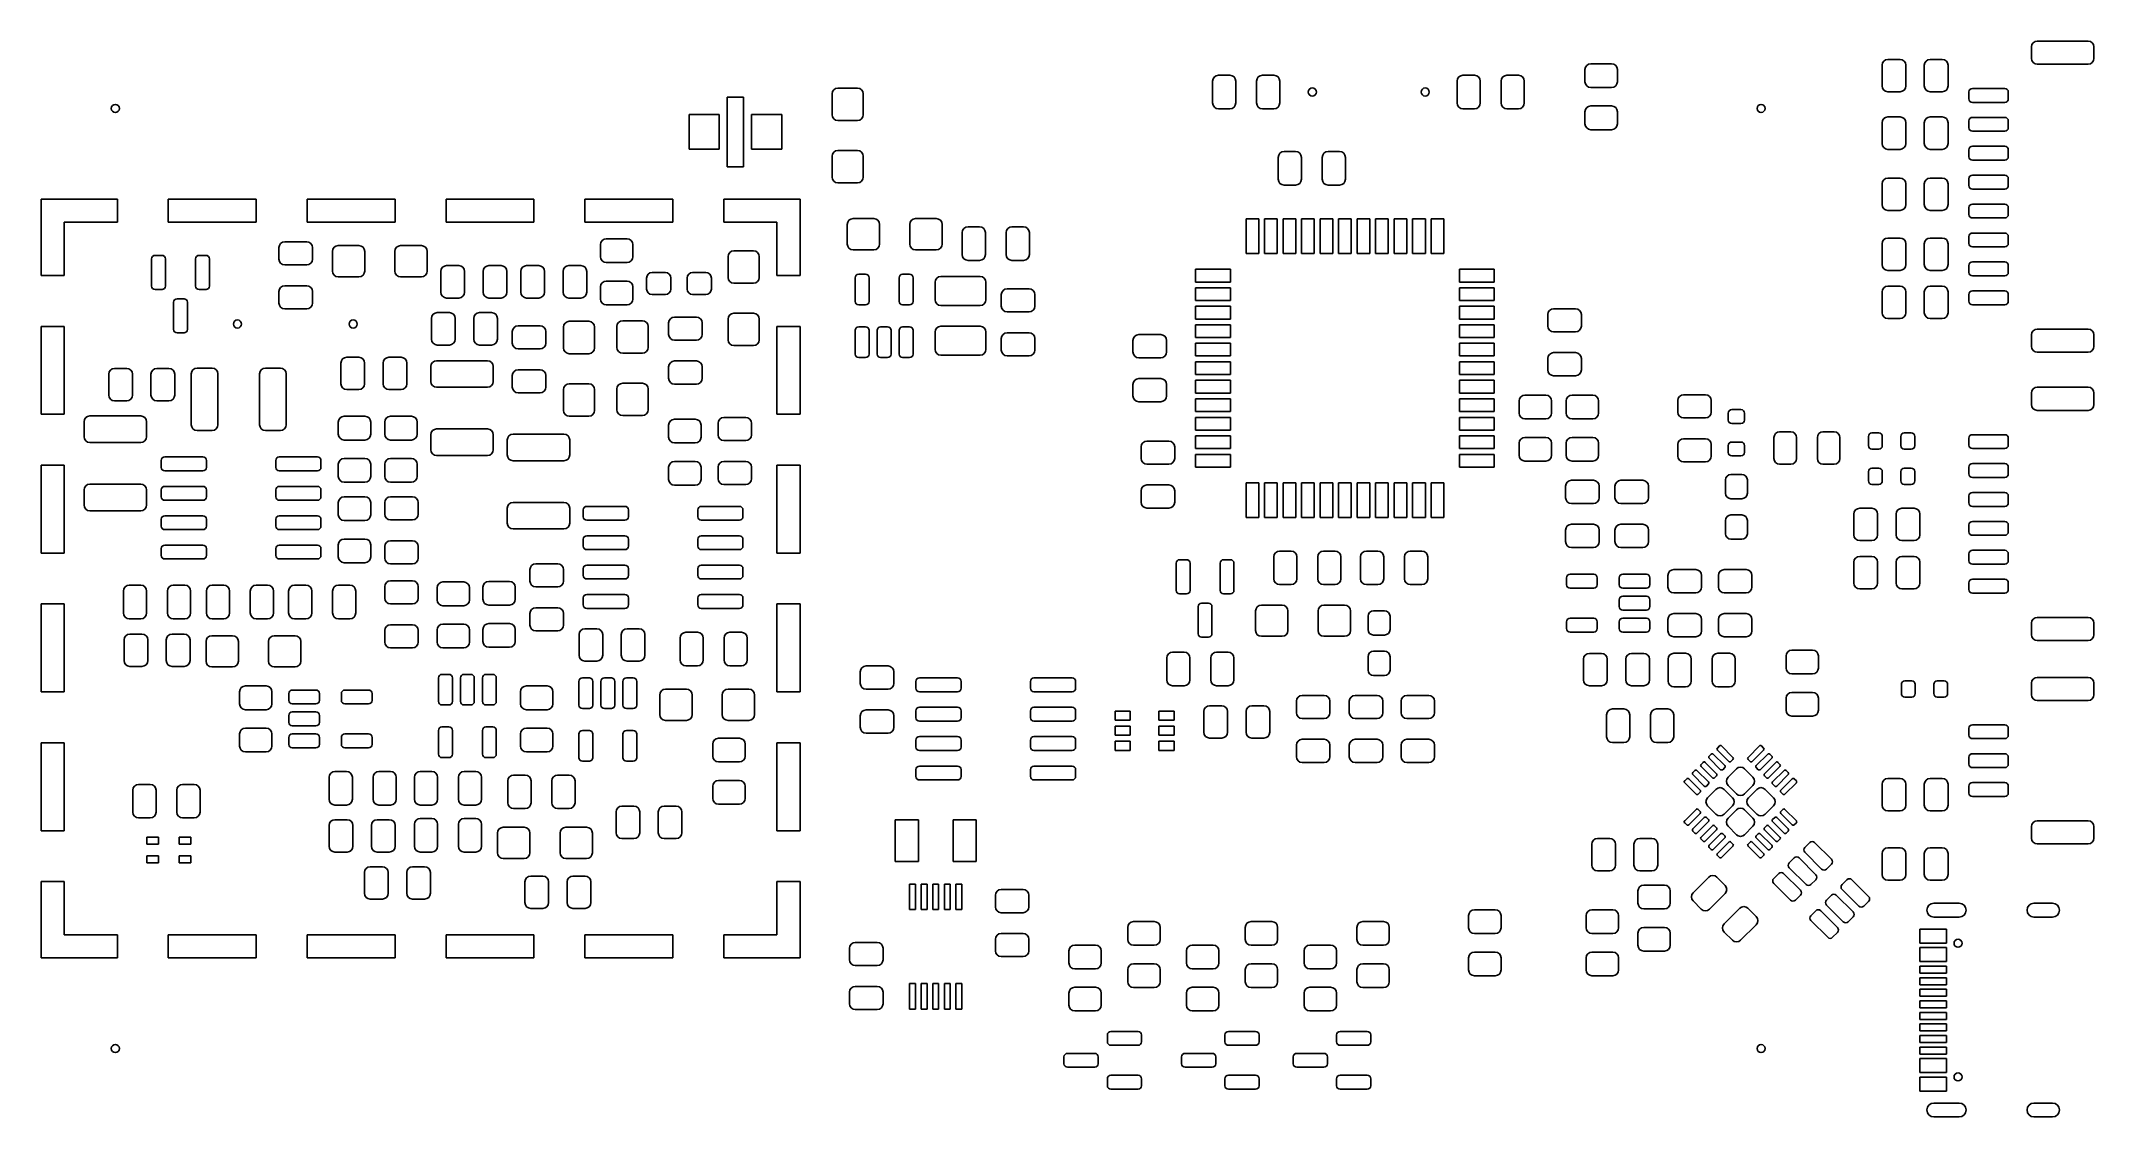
# Model space of a CAD drawing. Extents: x 3.96 to 7.45, y -4.81 to -2.98.
import ezdxf

# ---------------------------------------------------------------- set-up
doc = ezdxf.new("R2010")
doc.units = 0
doc.header["$MEASUREMENT"] = 0
doc.layers.add('BLACK', color=7, linetype='CONTINUOUS')

msp = doc.modelspace()

# ---------------------------------------------------------------- linework, layer by layer
at = {"layer": 'BLACK', "linetype": 'CONTINUOUS'}
for p, q in [((7.3487, -2.9926), (7.3494, -2.9888)), ((7.3487, -3.0123), (7.3487, -2.9926)), ((7.3494, -2.9888), (7.3516, -2.9856)), ((7.3516, -2.9856), (7.3548, -2.9835)), ((7.3548, -2.9835), (7.3585, -2.9828)), ((7.3585, -2.9828), (7.4451, -2.9828)), ((7.4451, -2.9828), (7.4489, -2.9835)), ((7.4489, -2.9835), (7.4521, -2.9856)), ((7.4521, -2.9856), (7.4542, -2.9888)), ((7.4542, -2.9888), (7.455, -2.9926)), ((7.455, -2.9926), (7.455, -3.0123)), ((6.5891, -3.0313), (6.5899, -3.0275)), ((6.5891, -3.0519), (6.5891, -3.0313)), ((6.5899, -3.0275), (6.592, -3.0243)), ((6.592, -3.0243), (6.5952, -3.0222)), ((6.5952, -3.0222), (6.599, -3.0214)), ((6.599, -3.0214), (6.6344, -3.0214)), ((6.6344, -3.0214), (6.6382, -3.0222)), ((6.6382, -3.0222), (6.6414, -3.0243)), ((6.6414, -3.0243), (6.6435, -3.0275)), ((6.6435, -3.0275), (6.6442, -3.0313)), ((6.6442, -3.0313), (6.6442, -3.0519)), ((7.0946, -3.0238), (7.0953, -3.02)), ((7.0946, -3.0592), (7.0946, -3.0238)), ((7.0953, -3.02), (7.0975, -3.0168)), ((7.0975, -3.0168), (7.1006, -3.0147)), ((7.1006, -3.0147), (7.1044, -3.014)), ((7.1044, -3.014), (7.1251, -3.014)), ((7.1251, -3.014), (7.1289, -3.0147)), ((7.1289, -3.0147), (7.132, -3.0168)), ((7.132, -3.0168), (7.1342, -3.02)), ((7.1342, -3.02), (7.1349, -3.0238)), ((7.1349, -3.0238), (7.1349, -3.0592)), ((7.1664, -3.0238), (7.1672, -3.02)), ((7.1664, -3.0592), (7.1664, -3.0238)), ((7.1672, -3.02), (7.1693, -3.0168)), ((7.1693, -3.0168), (7.1725, -3.0147)), ((7.1725, -3.0147), (7.1763, -3.014)), ((7.1763, -3.014), (7.1969, -3.014)), ((7.1969, -3.014), (7.2007, -3.0147)), ((7.2007, -3.0147), (7.2039, -3.0168)), ((7.2039, -3.0168), (7.206, -3.02)), ((7.206, -3.02), (7.2068, -3.0238)), ((7.2068, -3.0238), (7.2068, -3.0592)), ((7.3494, -3.016), (7.3487, -3.0123)), ((7.3516, -3.0192), (7.3494, -3.016)), ((7.3548, -3.0214), (7.3516, -3.0192)), ((7.3585, -3.0221), (7.3548, -3.0214)), ((7.4451, -3.0221), (7.3585, -3.0221)), ((7.4489, -3.0214), (7.4451, -3.0221)), ((7.4521, -3.0192), (7.4489, -3.0214)), ((7.4542, -3.016), (7.4521, -3.0192)), ((7.455, -3.0123), (7.4542, -3.016)), ((5.3081, -3.0727), (5.3088, -3.0689)), ((5.3081, -3.1081), (5.3081, -3.0727)), ((5.3088, -3.0689), (5.311, -3.0657)), ((5.311, -3.0657), (5.3142, -3.0636)), ((5.3142, -3.0636), (5.3179, -3.0628)), ((5.3179, -3.0628), (5.3514, -3.0628)), ((5.3514, -3.0628), (5.3552, -3.0636)), ((5.3552, -3.0636), (5.3584, -3.0657)), ((5.3584, -3.0657), (5.3605, -3.0689)), ((5.3605, -3.0689), (5.3612, -3.0727)), ((5.3612, -3.0727), (5.3612, -3.1081)), ((5.9556, -3.0508), (5.9563, -3.047)), ((5.9556, -3.0882), (5.9556, -3.0508)), ((5.9563, -3.047), (5.9585, -3.0439)), ((5.9585, -3.0439), (5.9617, -3.0417)), ((5.9617, -3.0417), (5.9654, -3.041)), ((5.9654, -3.041), (5.9851, -3.041)), ((5.9851, -3.041), (5.9889, -3.0417)), ((5.9889, -3.0417), (5.9921, -3.0439)), ((5.9921, -3.0439), (5.9942, -3.047)), ((5.9942, -3.047), (5.995, -3.0508)), ((5.995, -3.0508), (5.995, -3.0882)), ((6.0304, -3.0508), (6.0311, -3.047)), ((6.0304, -3.0882), (6.0304, -3.0508)), ((6.0311, -3.047), (6.0333, -3.0439)), ((6.0333, -3.0439), (6.0365, -3.0417)), ((6.0365, -3.0417), (6.0402, -3.041)), ((6.0402, -3.041), (6.0599, -3.041)), ((6.0599, -3.041), (6.0637, -3.0417)), ((6.0637, -3.0417), (6.0669, -3.0439)), ((6.0669, -3.0439), (6.069, -3.047)), ((6.069, -3.047), (6.0698, -3.0508)), ((6.0698, -3.0508), (6.0698, -3.0882)), ((6.3716, -3.0508), (6.3723, -3.047)), ((6.3716, -3.0882), (6.3716, -3.0508)), ((6.3723, -3.047), (6.3745, -3.0439)), ((6.3745, -3.0439), (6.3777, -3.0417)), ((6.3777, -3.0417), (6.3814, -3.041)), ((6.3814, -3.041), (6.4011, -3.041)), ((6.4011, -3.041), (6.4049, -3.0417)), ((6.4049, -3.0417), (6.4081, -3.0439)), ((6.4081, -3.0439), (6.4102, -3.047)), ((6.4102, -3.047), (6.411, -3.0508)), ((6.411, -3.0508), (6.411, -3.0882)), ((6.4464, -3.0508), (6.4471, -3.047)), ((6.4464, -3.0882), (6.4464, -3.0508)), ((6.4471, -3.047), (6.4493, -3.0439)), ((6.4493, -3.0439), (6.4525, -3.0417)), ((6.4525, -3.0417), (6.4562, -3.041)), ((6.4562, -3.041), (6.4759, -3.041)), ((6.4759, -3.041), (6.4797, -3.0417)), ((6.4797, -3.0417), (6.4829, -3.0439)), ((6.4829, -3.0439), (6.485, -3.047)), ((6.485, -3.047), (6.4858, -3.0508)), ((6.4858, -3.0508), (6.4858, -3.0882)), ((6.5899, -3.0557), (6.5891, -3.0519)), ((6.592, -3.0589), (6.5899, -3.0557)), ((6.5952, -3.061), (6.592, -3.0589)), ((6.599, -3.0618), (6.5952, -3.061)), ((6.6344, -3.0618), (6.599, -3.0618)), ((6.6382, -3.061), (6.6344, -3.0618)), ((6.6414, -3.0589), (6.6382, -3.061)), ((6.6435, -3.0557), (6.6414, -3.0589)), ((6.6442, -3.0519), (6.6435, -3.0557)), ((7.0953, -3.063), (7.0946, -3.0592)), ((7.0975, -3.0662), (7.0953, -3.063)), ((7.1006, -3.0683), (7.0975, -3.0662)), ((7.1044, -3.0691), (7.1006, -3.0683)), ((7.1251, -3.0691), (7.1044, -3.0691)), ((7.1289, -3.0683), (7.1251, -3.0691)), ((7.132, -3.0662), (7.1289, -3.0683)), ((7.1342, -3.063), (7.132, -3.0662)), ((7.1349, -3.0592), (7.1342, -3.063)), ((7.1672, -3.063), (7.1664, -3.0592)), ((7.1693, -3.0662), (7.1672, -3.063)), ((7.1725, -3.0683), (7.1693, -3.0662)), ((7.1763, -3.0691), (7.1725, -3.0683)), ((7.1969, -3.0691), (7.1763, -3.0691)), ((7.2007, -3.0683), (7.1969, -3.0691)), ((7.2039, -3.0662), (7.2007, -3.0683)), ((7.206, -3.063), (7.2039, -3.0662)), ((7.2068, -3.0592), (7.206, -3.063)), ((7.2424, -3.0694), (7.2428, -3.0671)), ((7.2424, -3.0812), (7.2424, -3.0694)), ((7.2428, -3.0671), (7.2441, -3.0652)), ((7.2441, -3.0652), (7.246, -3.0639)), ((7.246, -3.0639), (7.2483, -3.0635)), ((7.2483, -3.0635), (7.3034, -3.0635)), ((7.3034, -3.0635), (7.3057, -3.0639)), ((7.3057, -3.0639), (7.3076, -3.0652)), ((7.3076, -3.0652), (7.3089, -3.0671)), ((7.3089, -3.0671), (7.3093, -3.0694)), ((7.3093, -3.0694), (7.3093, -3.0812)), ((5.0649, -3.167), (5.0649, -3.108)), ((5.0649, -3.108), (5.1161, -3.108)), ((5.1161, -3.108), (5.1161, -3.167)), ((5.1299, -3.1966), (5.1299, -3.0785)), ((5.1299, -3.0785), (5.1575, -3.0785)), ((5.1575, -3.0785), (5.1575, -3.1966)), ((5.1712, -3.167), (5.1712, -3.108)), ((5.1712, -3.108), (5.2224, -3.108)), ((5.2224, -3.108), (5.2224, -3.167)), ((5.3088, -3.1119), (5.3081, -3.1081)), ((5.3612, -3.1081), (5.3605, -3.1119)), ((5.9563, -3.092), (5.9556, -3.0882)), ((5.9585, -3.0952), (5.9563, -3.092)), ((5.9617, -3.0973), (5.9585, -3.0952)), ((5.9654, -3.0981), (5.9617, -3.0973)), ((5.9851, -3.0981), (5.9654, -3.0981)), ((5.9889, -3.0973), (5.9851, -3.0981)), ((5.9921, -3.0952), (5.9889, -3.0973)), ((5.9942, -3.092), (5.9921, -3.0952)), ((5.995, -3.0882), (5.9942, -3.092)), ((6.0311, -3.092), (6.0304, -3.0882)), ((6.0333, -3.0952), (6.0311, -3.092)), ((6.0365, -3.0973), (6.0333, -3.0952)), ((6.0402, -3.0981), (6.0365, -3.0973)), ((6.0599, -3.0981), (6.0402, -3.0981)), ((6.0637, -3.0973), (6.0599, -3.0981)), ((6.0669, -3.0952), (6.0637, -3.0973)), ((6.069, -3.092), (6.0669, -3.0952)), ((6.0698, -3.0882), (6.069, -3.092)), ((6.3723, -3.092), (6.3716, -3.0882)), ((6.3745, -3.0952), (6.3723, -3.092)), ((6.3777, -3.0973), (6.3745, -3.0952)), ((6.3814, -3.0981), (6.3777, -3.0973)), ((6.4011, -3.0981), (6.3814, -3.0981)), ((6.4049, -3.0973), (6.4011, -3.0981)), ((6.4081, -3.0952), (6.4049, -3.0973)), ((6.4102, -3.092), (6.4081, -3.0952)), ((6.411, -3.0882), (6.4102, -3.092)), ((6.4471, -3.092), (6.4464, -3.0882)), ((6.4493, -3.0952), (6.4471, -3.092)), ((6.4525, -3.0973), (6.4493, -3.0952)), ((6.4562, -3.0981), (6.4525, -3.0973)), ((6.4759, -3.0981), (6.4562, -3.0981)), ((6.4797, -3.0973), (6.4759, -3.0981)), ((6.4829, -3.0952), (6.4797, -3.0973)), ((6.485, -3.092), (6.4829, -3.0952)), ((6.4858, -3.0882), (6.485, -3.092)), ((6.5891, -3.1031), (6.5899, -3.0993)), ((6.5891, -3.1238), (6.5891, -3.1031)), ((6.5899, -3.0993), (6.592, -3.0961)), ((6.592, -3.0961), (6.5952, -3.094)), ((6.5952, -3.094), (6.599, -3.0933)), ((6.599, -3.0933), (6.6344, -3.0933)), ((6.6344, -3.0933), (6.6382, -3.094)), ((6.6382, -3.094), (6.6414, -3.0961)), ((6.6414, -3.0961), (6.6435, -3.0993)), ((6.6435, -3.0993), (6.6442, -3.1031)), ((6.6442, -3.1031), (6.6442, -3.1238)), ((7.2428, -3.0834), (7.2424, -3.0812)), ((7.2441, -3.0854), (7.2428, -3.0834)), ((7.246, -3.0866), (7.2441, -3.0854)), ((7.2483, -3.0871), (7.246, -3.0866)), ((7.3034, -3.0871), (7.2483, -3.0871)), ((7.3057, -3.0866), (7.3034, -3.0871)), ((7.3076, -3.0854), (7.3057, -3.0866)), ((7.3089, -3.0834), (7.3076, -3.0854)), ((7.3093, -3.0812), (7.3089, -3.0834)), ((5.311, -3.115), (5.3088, -3.1119)), ((5.3142, -3.1172), (5.311, -3.115)), ((5.3179, -3.1179), (5.3142, -3.1172)), ((5.3514, -3.1179), (5.3179, -3.1179)), ((5.3552, -3.1172), (5.3514, -3.1179)), ((5.3584, -3.115), (5.3552, -3.1172)), ((5.3605, -3.1119), (5.3584, -3.115)), ((6.5899, -3.1275), (6.5891, -3.1238)), ((6.592, -3.1307), (6.5899, -3.1275)), ((6.5952, -3.1329), (6.592, -3.1307)), ((6.599, -3.1336), (6.5952, -3.1329)), ((6.6344, -3.1336), (6.599, -3.1336)), ((6.6382, -3.1329), (6.6344, -3.1336)), ((6.6414, -3.1307), (6.6382, -3.1329)), ((6.6435, -3.1275), (6.6414, -3.1307)), ((6.6442, -3.1238), (6.6435, -3.1275)), ((7.0946, -3.1218), (7.0953, -3.118)), ((7.0946, -3.1572), (7.0946, -3.1218)), ((7.0953, -3.118), (7.0975, -3.1148)), ((7.0975, -3.1148), (7.1006, -3.1127)), ((7.1006, -3.1127), (7.1044, -3.112)), ((7.1044, -3.112), (7.1251, -3.112)), ((7.1251, -3.112), (7.1289, -3.1127)), ((7.1289, -3.1127), (7.132, -3.1148)), ((7.132, -3.1148), (7.1342, -3.118)), ((7.1342, -3.118), (7.1349, -3.1218)), ((7.1349, -3.1218), (7.1349, -3.1572)), ((7.1664, -3.1218), (7.1672, -3.118)), ((7.1664, -3.1572), (7.1664, -3.1218)), ((7.1672, -3.118), (7.1693, -3.1148)), ((7.1693, -3.1148), (7.1725, -3.1127)), ((7.1725, -3.1127), (7.1763, -3.112)), ((7.1763, -3.112), (7.1969, -3.112)), ((7.1969, -3.112), (7.2007, -3.1127)), ((7.2007, -3.1127), (7.2039, -3.1148)), ((7.2039, -3.1148), (7.206, -3.118)), ((7.206, -3.118), (7.2068, -3.1218)), ((7.2068, -3.1218), (7.2068, -3.1572)), ((7.2424, -3.1186), (7.2428, -3.1163)), ((7.2424, -3.1304), (7.2424, -3.1186)), ((7.2428, -3.1327), (7.2424, -3.1304)), ((7.2428, -3.1163), (7.2441, -3.1144)), ((7.2441, -3.1346), (7.2428, -3.1327)), ((7.2441, -3.1144), (7.246, -3.1131)), ((7.246, -3.1358), (7.2441, -3.1346)), ((7.246, -3.1131), (7.2483, -3.1127)), ((7.2483, -3.1363), (7.246, -3.1358)), ((7.2483, -3.1127), (7.3034, -3.1127)), ((7.3034, -3.1363), (7.2483, -3.1363)), ((7.3034, -3.1127), (7.3057, -3.1131)), ((7.3057, -3.1358), (7.3034, -3.1363)), ((7.3057, -3.1131), (7.3076, -3.1144)), ((7.3076, -3.1346), (7.3057, -3.1358)), ((7.3076, -3.1144), (7.3089, -3.1163)), ((7.3089, -3.1327), (7.3076, -3.1346)), ((7.3089, -3.1163), (7.3093, -3.1186)), ((7.3093, -3.1304), (7.3089, -3.1327)), ((7.3093, -3.1186), (7.3093, -3.1304)), ((5.1161, -3.167), (5.0649, -3.167)), ((5.2224, -3.167), (5.1712, -3.167)), ((5.3081, -3.1789), (5.3088, -3.1752)), ((5.3088, -3.1752), (5.311, -3.172)), ((5.311, -3.172), (5.3142, -3.1699)), ((5.3142, -3.1699), (5.3179, -3.1691)), ((5.3179, -3.1691), (5.3514, -3.1691)), ((5.3514, -3.1691), (5.3552, -3.1699)), ((5.3552, -3.1699), (5.3584, -3.172)), ((5.3584, -3.172), (5.3605, -3.1752)), ((5.3605, -3.1752), (5.3612, -3.1789)), ((6.0673, -3.1807), (6.068, -3.1769)), ((6.068, -3.1769), (6.0702, -3.1737)), ((6.0702, -3.1737), (6.0734, -3.1716)), ((6.0734, -3.1716), (6.0771, -3.1708)), ((6.0771, -3.1708), (6.0968, -3.1708)), ((6.0968, -3.1708), (6.1006, -3.1716)), ((6.1006, -3.1716), (6.1038, -3.1737)), ((6.1038, -3.1737), (6.1059, -3.1769)), ((6.1059, -3.1769), (6.1067, -3.1807)), ((6.1421, -3.1807), (6.1428, -3.1769)), ((6.1428, -3.1769), (6.145, -3.1737)), ((6.145, -3.1737), (6.1482, -3.1716)), ((6.1482, -3.1716), (6.1519, -3.1708)), ((6.1519, -3.1708), (6.1716, -3.1708)), ((6.1716, -3.1708), (6.1754, -3.1716)), ((6.1754, -3.1716), (6.1786, -3.1737)), ((6.1786, -3.1737), (6.1807, -3.1769)), ((6.1807, -3.1769), (6.1815, -3.1807)), ((7.0953, -3.161), (7.0946, -3.1572)), ((7.0975, -3.1642), (7.0953, -3.161)), ((7.1006, -3.1663), (7.0975, -3.1642)), ((7.1044, -3.1671), (7.1006, -3.1663)), ((7.1251, -3.1671), (7.1044, -3.1671)), ((7.1289, -3.1663), (7.1251, -3.1671)), ((7.132, -3.1642), (7.1289, -3.1663)), ((7.1342, -3.161), (7.132, -3.1642)), ((7.1349, -3.1572), (7.1342, -3.161)), ((7.1672, -3.161), (7.1664, -3.1572)), ((7.1693, -3.1642), (7.1672, -3.161)), ((7.1725, -3.1663), (7.1693, -3.1642)), ((7.1763, -3.1671), (7.1725, -3.1663)), ((7.1969, -3.1671), (7.1763, -3.1671)), ((7.2007, -3.1663), (7.1969, -3.1671)), ((7.2039, -3.1642), (7.2007, -3.1663)), ((7.206, -3.161), (7.2039, -3.1642)), ((7.2068, -3.1572), (7.206, -3.161)), ((7.2424, -3.1678), (7.2428, -3.1655)), ((7.2424, -3.1796), (7.2424, -3.1678)), ((7.2428, -3.1655), (7.2441, -3.1636)), ((7.2441, -3.1636), (7.246, -3.1623)), ((7.246, -3.1623), (7.2483, -3.1619)), ((7.2483, -3.1619), (7.3034, -3.1619)), ((7.3034, -3.1619), (7.3057, -3.1623)), ((7.3057, -3.1623), (7.3076, -3.1636)), ((7.3076, -3.1636), (7.3089, -3.1655)), ((7.3089, -3.1655), (7.3093, -3.1678)), ((7.3093, -3.1678), (7.3093, -3.1796)), ((5.1575, -3.1966), (5.1299, -3.1966)), ((5.3081, -3.2144), (5.3081, -3.1789)), ((5.3612, -3.1789), (5.3612, -3.2144)), ((6.0673, -3.2181), (6.0673, -3.1807)), ((6.1067, -3.1807), (6.1067, -3.2181)), ((6.1421, -3.2181), (6.1421, -3.1807)), ((6.1815, -3.1807), (6.1815, -3.2181)), ((7.2428, -3.1819), (7.2424, -3.1796)), ((7.2441, -3.1838), (7.2428, -3.1819)), ((7.2428, -3.2147), (7.2441, -3.2128)), ((7.246, -3.1851), (7.2441, -3.1838)), ((7.2441, -3.2128), (7.246, -3.2115)), ((7.2483, -3.1855), (7.246, -3.1851)), ((7.246, -3.2115), (7.2483, -3.2111)), ((7.3034, -3.1855), (7.2483, -3.1855)), ((7.2483, -3.2111), (7.3034, -3.2111)), ((7.3057, -3.1851), (7.3034, -3.1855)), ((7.3034, -3.2111), (7.3057, -3.2115)), ((7.3076, -3.1838), (7.3057, -3.1851)), ((7.3057, -3.2115), (7.3076, -3.2128)), ((7.3089, -3.1819), (7.3076, -3.1838)), ((7.3076, -3.2128), (7.3089, -3.2147)), ((7.3093, -3.1796), (7.3089, -3.1819)), ((5.3088, -3.2181), (5.3081, -3.2144)), ((5.311, -3.2213), (5.3088, -3.2181)), ((5.3142, -3.2235), (5.311, -3.2213)), ((5.3179, -3.2242), (5.3142, -3.2235)), ((5.3514, -3.2242), (5.3179, -3.2242)), ((5.3552, -3.2235), (5.3514, -3.2242)), ((5.3584, -3.2213), (5.3552, -3.2235)), ((5.3605, -3.2181), (5.3584, -3.2213)), ((5.3612, -3.2144), (5.3605, -3.2181)), ((6.068, -3.2218), (6.0673, -3.2181)), ((6.0702, -3.225), (6.068, -3.2218)), ((6.0734, -3.2272), (6.0702, -3.225)), ((6.0771, -3.2279), (6.0734, -3.2272)), ((6.0968, -3.2279), (6.0771, -3.2279)), ((6.1006, -3.2272), (6.0968, -3.2279)), ((6.1038, -3.225), (6.1006, -3.2272)), ((6.1059, -3.2218), (6.1038, -3.225)), ((6.1067, -3.2181), (6.1059, -3.2218)), ((6.1428, -3.2218), (6.1421, -3.2181)), ((6.145, -3.225), (6.1428, -3.2218)), ((6.1482, -3.2272), (6.145, -3.225)), ((6.1519, -3.2279), (6.1482, -3.2272)), ((6.1716, -3.2279), (6.1519, -3.2279)), ((6.1754, -3.2272), (6.1716, -3.2279)), ((6.1786, -3.225), (6.1754, -3.2272)), ((6.1807, -3.2218), (6.1786, -3.225)), ((6.1815, -3.2181), (6.1807, -3.2218)), ((7.0946, -3.2258), (7.0953, -3.222)), ((7.0946, -3.2612), (7.0946, -3.2258)), ((7.0953, -3.222), (7.0975, -3.2188)), ((7.0975, -3.2188), (7.1006, -3.2167)), ((7.1006, -3.2167), (7.1044, -3.216)), ((7.1044, -3.216), (7.1251, -3.216)), ((7.1251, -3.216), (7.1289, -3.2167)), ((7.1289, -3.2167), (7.132, -3.2188)), ((7.132, -3.2188), (7.1342, -3.222)), ((7.1342, -3.222), (7.1349, -3.2258)), ((7.1349, -3.2258), (7.1349, -3.2612)), ((7.1664, -3.2258), (7.1672, -3.222)), ((7.1664, -3.2612), (7.1664, -3.2258)), ((7.1672, -3.222), (7.1693, -3.2188)), ((7.1693, -3.2188), (7.1725, -3.2167)), ((7.1725, -3.2167), (7.1763, -3.216)), ((7.1763, -3.216), (7.1969, -3.216)), ((7.1969, -3.216), (7.2007, -3.2167)), ((7.2007, -3.2167), (7.2039, -3.2188)), ((7.2039, -3.2188), (7.206, -3.222)), ((7.206, -3.222), (7.2068, -3.2258)), ((7.2068, -3.2258), (7.2068, -3.2612)), ((7.2424, -3.217), (7.2428, -3.2147)), ((7.2424, -3.2288), (7.2424, -3.217)), ((7.2428, -3.2311), (7.2424, -3.2288)), ((7.2441, -3.233), (7.2428, -3.2311)), ((7.246, -3.2343), (7.2441, -3.233)), ((7.2483, -3.2347), (7.246, -3.2343)), ((7.3034, -3.2347), (7.2483, -3.2347)), ((7.3057, -3.2343), (7.3034, -3.2347)), ((7.3076, -3.233), (7.3057, -3.2343)), ((7.3089, -3.2311), (7.3076, -3.233)), ((7.3089, -3.2147), (7.3093, -3.217)), ((7.3093, -3.2288), (7.3089, -3.2311)), ((7.3093, -3.217), (7.3093, -3.2288)), ((3.9624, -3.2912), (3.9624, -3.2518)), ((3.9624, -3.2518), (4.0017, -3.2518)), ((4.0017, -3.2518), (4.0923, -3.2518)), ((4.0923, -3.2518), (4.0923, -3.2912)), ((4.1789, -3.2912), (4.1789, -3.2518)), ((4.1789, -3.2518), (4.3285, -3.2518)), ((4.3285, -3.2518), (4.3285, -3.2912)), ((4.4151, -3.2912), (4.4151, -3.2518)), ((4.4151, -3.2518), (4.5647, -3.2518)), ((4.5647, -3.2518), (4.5647, -3.2912)), ((4.6514, -3.2912), (4.6514, -3.2518)), ((4.6514, -3.2518), (4.801, -3.2518)), ((4.801, -3.2518), (4.801, -3.2912)), ((4.8876, -3.2912), (4.8876, -3.2518)), ((4.8876, -3.2518), (5.0372, -3.2518)), ((5.0372, -3.2518), (5.0372, -3.2912)), ((5.1238, -3.2912), (5.1238, -3.2518)), ((5.1238, -3.2518), (5.2143, -3.2518)), ((5.2143, -3.2518), (5.2537, -3.2518)), ((5.2537, -3.2518), (5.2537, -3.2912)), ((7.0953, -3.265), (7.0946, -3.2612)), ((7.0975, -3.2682), (7.0953, -3.265)), ((7.1006, -3.2703), (7.0975, -3.2682)), ((7.1044, -3.2711), (7.1006, -3.2703)), ((7.1251, -3.2711), (7.1044, -3.2711)), ((7.1289, -3.2703), (7.1251, -3.2711)), ((7.132, -3.2682), (7.1289, -3.2703)), ((7.1342, -3.265), (7.132, -3.2682)), ((7.1349, -3.2612), (7.1342, -3.265)), ((7.1672, -3.265), (7.1664, -3.2612)), ((7.1693, -3.2682), (7.1672, -3.265)), ((7.1725, -3.2703), (7.1693, -3.2682)), ((7.1763, -3.2711), (7.1725, -3.2703)), ((7.1969, -3.2711), (7.1763, -3.2711)), ((7.2007, -3.2703), (7.1969, -3.2711)), ((7.2039, -3.2682), (7.2007, -3.2703)), ((7.206, -3.265), (7.2039, -3.2682)), ((7.2068, -3.2612), (7.206, -3.265)), ((7.2424, -3.2662), (7.2428, -3.264)), ((7.2424, -3.278), (7.2424, -3.2662)), ((7.2428, -3.2803), (7.2424, -3.278)), ((7.2428, -3.264), (7.2441, -3.262)), ((7.2441, -3.2822), (7.2428, -3.2803)), ((7.2441, -3.262), (7.246, -3.2608)), ((7.246, -3.2835), (7.2441, -3.2822)), ((7.246, -3.2608), (7.2483, -3.2603)), ((7.2483, -3.2603), (7.3034, -3.2603)), ((7.3034, -3.2603), (7.3057, -3.2608)), ((7.3057, -3.2608), (7.3076, -3.262)), ((7.3076, -3.2822), (7.3057, -3.2835)), ((7.3076, -3.262), (7.3089, -3.264)), ((7.3089, -3.2803), (7.3076, -3.2822)), ((7.3089, -3.264), (7.3093, -3.2662)), ((7.3093, -3.278), (7.3089, -3.2803)), ((7.3093, -3.2662), (7.3093, -3.278)), ((3.9624, -3.3818), (3.9624, -3.2912)), ((4.0923, -3.2912), (4.0017, -3.2912)), ((4.0017, -3.2912), (4.0017, -3.3818)), ((4.3285, -3.2912), (4.1789, -3.2912)), ((4.5647, -3.2912), (4.4151, -3.2912)), ((4.801, -3.2912), (4.6514, -3.2912)), ((5.0372, -3.2912), (4.8876, -3.2912)), ((5.2143, -3.2912), (5.1238, -3.2912)), ((5.2143, -3.3818), (5.2143, -3.2912)), ((5.2537, -3.2912), (5.2537, -3.3818)), ((5.334, -3.2948), (5.3347, -3.291)), ((5.334, -3.3282), (5.334, -3.2948)), ((5.3347, -3.291), (5.3368, -3.2878)), ((5.3368, -3.2878), (5.34, -3.2857)), ((5.34, -3.2857), (5.3438, -3.2849)), ((5.3438, -3.2849), (5.3792, -3.2849)), ((5.3792, -3.2849), (5.383, -3.2857)), ((5.383, -3.2857), (5.3862, -3.2878)), ((5.3862, -3.2878), (5.3883, -3.291)), ((5.3883, -3.291), (5.3891, -3.2948)), ((5.3891, -3.2948), (5.3891, -3.3282)), ((5.4403, -3.2948), (5.441, -3.291)), ((5.4403, -3.3282), (5.4403, -3.2948)), ((5.441, -3.291), (5.4431, -3.2878)), ((5.4431, -3.2878), (5.4463, -3.2857)), ((5.4463, -3.2857), (5.4501, -3.2849)), ((5.4501, -3.2849), (5.4855, -3.2849)), ((5.4855, -3.2849), (5.4893, -3.2857)), ((5.4893, -3.2857), (5.4925, -3.2878)), ((5.4925, -3.2878), (5.4946, -3.291)), ((5.4946, -3.291), (5.4954, -3.2948)), ((5.4954, -3.2948), (5.4954, -3.3282)), ((5.5296, -3.3088), (5.5303, -3.305)), ((5.5296, -3.3462), (5.5296, -3.3088)), ((5.5303, -3.305), (5.5325, -3.3019)), ((5.5325, -3.3019), (5.5357, -3.2997)), ((5.5357, -3.2997), (5.5394, -3.299)), ((5.5394, -3.299), (5.5591, -3.299)), ((5.5591, -3.299), (5.5629, -3.2997)), ((5.5629, -3.2997), (5.5661, -3.3019)), ((5.5661, -3.3019), (5.5682, -3.305)), ((5.5682, -3.305), (5.569, -3.3088)), ((5.569, -3.3088), (5.569, -3.3462)), ((5.6044, -3.3088), (5.6051, -3.305)), ((5.6044, -3.3462), (5.6044, -3.3088)), ((5.6051, -3.305), (5.6073, -3.3019)), ((5.6073, -3.3019), (5.6105, -3.2997)), ((5.6105, -3.2997), (5.6142, -3.299)), ((5.6142, -3.299), (5.6339, -3.299)), ((5.6339, -3.299), (5.6377, -3.2997)), ((5.6377, -3.2997), (5.6409, -3.3019)), ((5.6409, -3.3019), (5.643, -3.305)), ((5.643, -3.305), (5.6438, -3.3088)), ((5.6438, -3.3088), (5.6438, -3.3462)), ((6.0124, -3.3446), (6.0124, -3.2856)), ((6.0124, -3.2856), (6.034, -3.2856)), ((6.034, -3.2856), (6.034, -3.3446)), ((6.0439, -3.3446), (6.0439, -3.2856)), ((6.0439, -3.2856), (6.0655, -3.2856)), ((6.0655, -3.2856), (6.0655, -3.3446)), ((6.0754, -3.3446), (6.0754, -3.2856)), ((6.0754, -3.2856), (6.097, -3.2856)), ((6.097, -3.2856), (6.097, -3.3446)), ((6.1069, -3.3446), (6.1069, -3.2856)), ((6.1069, -3.2856), (6.1285, -3.2856)), ((6.1285, -3.2856), (6.1285, -3.3446)), ((6.1384, -3.3446), (6.1384, -3.2856)), ((6.1384, -3.2856), (6.16, -3.2856)), ((6.16, -3.2856), (6.16, -3.3446)), ((6.1698, -3.3446), (6.1698, -3.2856)), ((6.1698, -3.2856), (6.1915, -3.2856)), ((6.1915, -3.2856), (6.1915, -3.3446)), ((6.2013, -3.3446), (6.2013, -3.2856)), ((6.2013, -3.2856), (6.223, -3.2856)), ((6.223, -3.2856), (6.223, -3.3446)), ((6.2328, -3.3446), (6.2328, -3.2856)), ((6.2328, -3.2856), (6.2545, -3.2856)), ((6.2545, -3.2856), (6.2545, -3.3446)), ((6.2643, -3.3446), (6.2643, -3.2856)), ((6.2643, -3.2856), (6.286, -3.2856)), ((6.286, -3.2856), (6.286, -3.3446)), ((6.2958, -3.3446), (6.2958, -3.2856)), ((6.2958, -3.2856), (6.3175, -3.2856)), ((6.3175, -3.2856), (6.3175, -3.3446)), ((6.3273, -3.3446), (6.3273, -3.2856)), ((6.3273, -3.2856), (6.349, -3.2856)), ((6.349, -3.2856), (6.349, -3.3446)), ((7.1006, -3.3187), (7.1044, -3.318)), ((7.1044, -3.318), (7.1251, -3.318)), ((7.1251, -3.318), (7.1289, -3.3187)), ((7.1725, -3.3187), (7.1763, -3.318)), ((7.1763, -3.318), (7.1969, -3.318)), ((7.1969, -3.318), (7.2007, -3.3187)), ((7.2424, -3.3154), (7.2428, -3.3132)), ((7.2424, -3.3272), (7.2424, -3.3154)), ((7.2428, -3.3132), (7.2441, -3.3113)), ((7.2441, -3.3113), (7.246, -3.31)), ((7.2483, -3.2839), (7.246, -3.2835)), ((7.246, -3.31), (7.2483, -3.3095)), ((7.3034, -3.2839), (7.2483, -3.2839)), ((7.2483, -3.3095), (7.3034, -3.3095)), ((7.3057, -3.2835), (7.3034, -3.2839)), ((7.3034, -3.3095), (7.3057, -3.31)), ((7.3057, -3.31), (7.3076, -3.3113)), ((7.3076, -3.3113), (7.3089, -3.3132)), ((7.3089, -3.3132), (7.3093, -3.3154)), ((7.3093, -3.3154), (7.3093, -3.3272)), ((4.1505, -3.3535), (4.1509, -3.3512)), ((4.1509, -3.3512), (4.1522, -3.3493)), ((4.1522, -3.3493), (4.1541, -3.348)), ((4.1541, -3.348), (4.1564, -3.3476)), ((4.1564, -3.3476), (4.1682, -3.3476)), ((4.1682, -3.3476), (4.1704, -3.348)), ((4.1704, -3.348), (4.1724, -3.3493)), ((4.1724, -3.3493), (4.1736, -3.3512)), ((4.1736, -3.3512), (4.1741, -3.3535)), ((4.2253, -3.3535), (4.2257, -3.3512)), ((4.2257, -3.3512), (4.227, -3.3493)), ((4.227, -3.3493), (4.2289, -3.348)), ((4.2289, -3.348), (4.2312, -3.3476)), ((4.2312, -3.3476), (4.243, -3.3476)), ((4.243, -3.3476), (4.2452, -3.348)), ((4.2452, -3.348), (4.2472, -3.3493)), ((4.2472, -3.3493), (4.2484, -3.3512)), ((4.2484, -3.3512), (4.2489, -3.3535)), ((4.3671, -3.3343), (4.3679, -3.3305)), ((4.3671, -3.354), (4.3671, -3.3343)), ((4.3679, -3.3305), (4.37, -3.3273)), ((4.37, -3.3273), (4.3732, -3.3252)), ((4.3732, -3.3252), (4.377, -3.3244)), ((4.377, -3.3244), (4.4144, -3.3244)), ((4.4144, -3.3244), (4.4181, -3.3252)), ((4.4181, -3.3252), (4.4213, -3.3273)), ((4.4213, -3.3273), (4.4235, -3.3305)), ((4.4235, -3.3305), (4.4242, -3.3343)), ((4.4242, -3.3343), (4.4242, -3.354)), ((4.458, -3.3408), (4.4587, -3.337)), ((4.458, -3.3742), (4.458, -3.3408)), ((4.4587, -3.337), (4.4608, -3.3338)), ((4.4608, -3.3338), (4.464, -3.3317)), ((4.464, -3.3317), (4.4678, -3.3309)), ((4.4678, -3.3309), (4.5032, -3.3309)), ((4.5032, -3.3309), (4.507, -3.3317)), ((4.507, -3.3317), (4.5102, -3.3338)), ((4.5102, -3.3338), (4.5123, -3.337)), ((4.5123, -3.337), (4.5131, -3.3408)), ((4.5131, -3.3408), (4.5131, -3.3742)), ((4.5643, -3.3408), (4.565, -3.337)), ((4.5643, -3.3742), (4.5643, -3.3408)), ((4.565, -3.337), (4.5671, -3.3338)), ((4.5671, -3.3338), (4.5703, -3.3317)), ((4.5703, -3.3317), (4.5741, -3.3309)), ((4.5741, -3.3309), (4.6095, -3.3309)), ((4.6095, -3.3309), (4.6133, -3.3317)), ((4.6133, -3.3317), (4.6165, -3.3338)), ((4.6165, -3.3338), (4.6186, -3.337)), ((4.6186, -3.337), (4.6194, -3.3408)), ((4.6194, -3.3408), (4.6194, -3.3742)), ((4.9141, -3.3293), (4.9149, -3.3255)), ((4.9141, -3.3499), (4.9141, -3.3293)), ((4.9149, -3.3537), (4.9141, -3.3499)), ((4.9149, -3.3255), (4.917, -3.3223)), ((4.917, -3.3223), (4.9202, -3.3202)), ((4.9202, -3.3202), (4.924, -3.3194)), ((4.924, -3.3194), (4.9594, -3.3194)), ((4.9594, -3.3194), (4.9632, -3.3202)), ((4.9632, -3.3202), (4.9664, -3.3223)), ((4.9664, -3.3223), (4.9685, -3.3255)), ((4.9685, -3.3255), (4.9692, -3.3293)), ((4.9692, -3.3499), (4.9685, -3.3537)), ((4.9692, -3.3293), (4.9692, -3.3499)), ((5.1311, -3.3497), (5.1318, -3.3459)), ((5.1311, -3.3851), (5.1311, -3.3497)), ((5.1318, -3.3459), (5.134, -3.3427)), ((5.134, -3.3427), (5.1372, -3.3406)), ((5.1372, -3.3406), (5.1409, -3.3398)), ((5.1409, -3.3398), (5.1744, -3.3398)), ((5.1744, -3.3398), (5.1782, -3.3406)), ((5.1782, -3.3406), (5.1814, -3.3427)), ((5.1814, -3.3427), (5.1835, -3.3459)), ((5.1835, -3.3459), (5.1842, -3.3497)), ((5.1842, -3.3497), (5.1842, -3.3851)), ((5.3347, -3.332), (5.334, -3.3282)), ((5.3368, -3.3352), (5.3347, -3.332)), ((5.34, -3.3373), (5.3368, -3.3352)), ((5.3438, -3.3381), (5.34, -3.3373)), ((5.3792, -3.3381), (5.3438, -3.3381)), ((5.383, -3.3373), (5.3792, -3.3381)), ((5.3862, -3.3352), (5.383, -3.3373)), ((5.3883, -3.332), (5.3862, -3.3352)), ((5.3891, -3.3282), (5.3883, -3.332)), ((5.441, -3.332), (5.4403, -3.3282)), ((5.4431, -3.3352), (5.441, -3.332)), ((5.4463, -3.3373), (5.4431, -3.3352)), ((5.4501, -3.3381), (5.4463, -3.3373)), ((5.4855, -3.3381), (5.4501, -3.3381)), ((5.4893, -3.3373), (5.4855, -3.3381)), ((5.4925, -3.3352), (5.4893, -3.3373)), ((5.4946, -3.332), (5.4925, -3.3352)), ((5.4954, -3.3282), (5.4946, -3.332)), ((5.5303, -3.35), (5.5296, -3.3462)), ((5.5325, -3.3532), (5.5303, -3.35)), ((5.5682, -3.35), (5.5661, -3.3532)), ((5.569, -3.3462), (5.5682, -3.35)), ((5.6051, -3.35), (5.6044, -3.3462)), ((5.6073, -3.3532), (5.6051, -3.35)), ((5.643, -3.35), (5.6409, -3.3532)), ((5.6438, -3.3462), (5.643, -3.35)), ((6.034, -3.3446), (6.0124, -3.3446)), ((6.0655, -3.3446), (6.0439, -3.3446)), ((6.097, -3.3446), (6.0754, -3.3446)), ((6.1285, -3.3446), (6.1069, -3.3446)), ((6.16, -3.3446), (6.1384, -3.3446)), ((6.1915, -3.3446), (6.1698, -3.3446)), ((6.223, -3.3446), (6.2013, -3.3446)), ((6.2545, -3.3446), (6.2328, -3.3446)), ((6.286, -3.3446), (6.2643, -3.3446)), ((6.3175, -3.3446), (6.2958, -3.3446)), ((6.349, -3.3446), (6.3273, -3.3446)), ((7.0946, -3.3278), (7.0953, -3.324)), ((7.0946, -3.3632), (7.0946, -3.3278)), ((7.0953, -3.324), (7.0975, -3.3208)), ((7.0975, -3.3208), (7.1006, -3.3187)), ((7.1289, -3.3187), (7.132, -3.3208)), ((7.132, -3.3208), (7.1342, -3.324)), ((7.1342, -3.324), (7.1349, -3.3278)), ((7.1349, -3.3278), (7.1349, -3.3632)), ((7.1664, -3.3278), (7.1672, -3.324)), ((7.1664, -3.3632), (7.1664, -3.3278)), ((7.1672, -3.324), (7.1693, -3.3208)), ((7.1693, -3.3208), (7.1725, -3.3187)), ((7.2007, -3.3187), (7.2039, -3.3208)), ((7.2039, -3.3208), (7.206, -3.324)), ((7.206, -3.324), (7.2068, -3.3278)), ((7.2068, -3.3278), (7.2068, -3.3632)), ((7.2428, -3.3295), (7.2424, -3.3272)), ((7.2441, -3.3314), (7.2428, -3.3295)), ((7.246, -3.3327), (7.2441, -3.3314)), ((7.2483, -3.3331), (7.246, -3.3327)), ((7.3034, -3.3331), (7.2483, -3.3331)), ((7.3057, -3.3327), (7.3034, -3.3331)), ((7.3076, -3.3314), (7.3057, -3.3327)), ((7.3089, -3.3295), (7.3076, -3.3314)), ((7.3093, -3.3272), (7.3089, -3.3295)), ((4.0017, -3.3818), (3.9624, -3.3818)), ((4.1505, -3.3997), (4.1505, -3.3535)), ((4.1741, -3.3535), (4.1741, -3.3997)), ((4.2253, -3.3997), (4.2253, -3.3535)), ((4.2489, -3.3535), (4.2489, -3.3997)), ((4.3679, -3.3577), (4.3671, -3.354)), ((4.37, -3.3609), (4.3679, -3.3577)), ((4.3732, -3.3631), (4.37, -3.3609)), ((4.377, -3.3638), (4.3732, -3.3631)), ((4.4144, -3.3638), (4.377, -3.3638)), ((4.4181, -3.3631), (4.4144, -3.3638)), ((4.4213, -3.3609), (4.4181, -3.3631)), ((4.4235, -3.3577), (4.4213, -3.3609)), ((4.4242, -3.354), (4.4235, -3.3577)), ((4.4587, -3.378), (4.458, -3.3742)), ((4.4608, -3.3812), (4.4587, -3.378)), ((4.464, -3.3833), (4.4608, -3.3812)), ((4.4678, -3.3841), (4.464, -3.3833)), ((4.5032, -3.3841), (4.4678, -3.3841)), ((4.507, -3.3833), (4.5032, -3.3841)), ((4.5102, -3.3812), (4.507, -3.3833)), ((4.5123, -3.378), (4.5102, -3.3812)), ((4.5131, -3.3742), (4.5123, -3.378)), ((4.565, -3.378), (4.5643, -3.3742)), ((4.5671, -3.3812), (4.565, -3.378)), ((4.5703, -3.3833), (4.5671, -3.3812)), ((4.5741, -3.3841), (4.5703, -3.3833)), ((4.6095, -3.3841), (4.5741, -3.3841)), ((4.6133, -3.3833), (4.6095, -3.3841)), ((4.6165, -3.3812), (4.6133, -3.3833)), ((4.6186, -3.378), (4.6165, -3.3812)), ((4.6194, -3.3742), (4.6186, -3.378)), ((4.6426, -3.3748), (4.6433, -3.371)), ((4.6426, -3.4102), (4.6426, -3.3748)), ((4.6433, -3.371), (4.6455, -3.3678)), ((4.6455, -3.3678), (4.6486, -3.3657)), ((4.6486, -3.3657), (4.6524, -3.365)), ((4.6524, -3.365), (4.6731, -3.365)), ((4.6731, -3.365), (4.6769, -3.3657)), ((4.6769, -3.3657), (4.68, -3.3678)), ((4.68, -3.3678), (4.6822, -3.371)), ((4.6822, -3.371), (4.6829, -3.3748)), ((4.6829, -3.3748), (4.6829, -3.4102)), ((4.7144, -3.3748), (4.7152, -3.371)), ((4.7144, -3.4102), (4.7144, -3.3748)), ((4.7152, -3.371), (4.7173, -3.3678)), ((4.7173, -3.3678), (4.7205, -3.3657)), ((4.7205, -3.3657), (4.7243, -3.365)), ((4.7243, -3.365), (4.7449, -3.365)), ((4.7449, -3.365), (4.7487, -3.3657)), ((4.7487, -3.3657), (4.7519, -3.3678)), ((4.7519, -3.3678), (4.754, -3.371)), ((4.754, -3.371), (4.7548, -3.3748)), ((4.7548, -3.3748), (4.7548, -3.4102)), ((4.7786, -3.3748), (4.7793, -3.371)), ((4.7786, -3.4102), (4.7786, -3.3748)), ((4.7793, -3.371), (4.7815, -3.3678)), ((4.7815, -3.3678), (4.7846, -3.3657)), ((4.7846, -3.3657), (4.7884, -3.365)), ((4.7884, -3.365), (4.8091, -3.365)), ((4.8091, -3.365), (4.8129, -3.3657)), ((4.8129, -3.3657), (4.816, -3.3678)), ((4.816, -3.3678), (4.8182, -3.371)), ((4.8182, -3.371), (4.8189, -3.3748)), ((4.8189, -3.3748), (4.8189, -3.4102)), ((4.8504, -3.3748), (4.8512, -3.371)), ((4.8504, -3.4102), (4.8504, -3.3748)), ((4.8512, -3.371), (4.8533, -3.3678)), ((4.8533, -3.3678), (4.8565, -3.3657)), ((4.8565, -3.3657), (4.8603, -3.365)), ((4.8603, -3.365), (4.8809, -3.365)), ((4.8809, -3.365), (4.8847, -3.3657)), ((4.8847, -3.3657), (4.8879, -3.3678)), ((4.8879, -3.3678), (4.89, -3.371)), ((4.89, -3.371), (4.8908, -3.3748)), ((4.8908, -3.3748), (4.8908, -3.4102)), ((4.917, -3.3569), (4.9149, -3.3537)), ((4.9202, -3.359), (4.917, -3.3569)), ((4.924, -3.3598), (4.9202, -3.359)), ((4.9594, -3.3598), (4.924, -3.3598)), ((4.9632, -3.359), (4.9594, -3.3598)), ((4.9664, -3.3569), (4.9632, -3.359)), ((4.9685, -3.3537), (4.9664, -3.3569)), ((4.9926, -3.3862), (4.9933, -3.3826)), ((4.9926, -3.4049), (4.9926, -3.3862)), ((4.9933, -3.3826), (4.9953, -3.3796)), ((4.9953, -3.3796), (4.9983, -3.3775)), ((4.9983, -3.3775), (5.0019, -3.3768)), ((5.0019, -3.3768), (5.0245, -3.3768)), ((5.0245, -3.3768), (5.0281, -3.3775)), ((5.0281, -3.3775), (5.0312, -3.3796)), ((5.0312, -3.3796), (5.0332, -3.3826)), ((5.0332, -3.3826), (5.0339, -3.3862)), ((5.0339, -3.3862), (5.0339, -3.4049)), ((5.0615, -3.3862), (5.0622, -3.3826)), ((5.0615, -3.4049), (5.0615, -3.3862)), ((5.0622, -3.3826), (5.0642, -3.3796)), ((5.0642, -3.3796), (5.0672, -3.3775)), ((5.0672, -3.3775), (5.0708, -3.3768)), ((5.0708, -3.3768), (5.0934, -3.3768)), ((5.0934, -3.3768), (5.097, -3.3775)), ((5.097, -3.3775), (5.1001, -3.3796)), ((5.1001, -3.3796), (5.1021, -3.3826)), ((5.1021, -3.3826), (5.1028, -3.3862)), ((5.1028, -3.3862), (5.1028, -3.4049)), ((5.1318, -3.3889), (5.1311, -3.3851)), ((5.1842, -3.3851), (5.1835, -3.3889)), ((5.2537, -3.3818), (5.2143, -3.3818)), ((5.3475, -3.3856), (5.3479, -3.3833)), ((5.3475, -3.4259), (5.3475, -3.3856)), ((5.3479, -3.3833), (5.3492, -3.3814)), ((5.3492, -3.3814), (5.3511, -3.3801)), ((5.3511, -3.3801), (5.3534, -3.3797)), ((5.3534, -3.3797), (5.3652, -3.3797)), ((5.3652, -3.3797), (5.3674, -3.3801)), ((5.3674, -3.3801), (5.3694, -3.3814)), ((5.3694, -3.3814), (5.3706, -3.3833)), ((5.3706, -3.3833), (5.3711, -3.3856)), ((5.3711, -3.3856), (5.3711, -3.4259)), ((5.4223, -3.3856), (5.4227, -3.3833)), ((5.4223, -3.4259), (5.4223, -3.3856)), ((5.4227, -3.3833), (5.424, -3.3814)), ((5.424, -3.3814), (5.4259, -3.3801)), ((5.4259, -3.3801), (5.4282, -3.3797)), ((5.4282, -3.3797), (5.44, -3.3797)), ((5.44, -3.3797), (5.4422, -3.3801)), ((5.4422, -3.3801), (5.4442, -3.3814)), ((5.4442, -3.3814), (5.4454, -3.3833)), ((5.4454, -3.3833), (5.4459, -3.3856)), ((5.4459, -3.3856), (5.4459, -3.4259)), ((5.4841, -3.3897), (5.4863, -3.3865)), ((5.4863, -3.3865), (5.4894, -3.3843)), ((5.4894, -3.3843), (5.4932, -3.3836)), ((5.4932, -3.3836), (5.5601, -3.3836)), ((5.5357, -3.3553), (5.5325, -3.3532)), ((5.5394, -3.3561), (5.5357, -3.3553)), ((5.5591, -3.3561), (5.5394, -3.3561)), ((5.5629, -3.3553), (5.5591, -3.3561)), ((5.5601, -3.3836), (5.5639, -3.3843)), ((5.5661, -3.3532), (5.5629, -3.3553)), ((5.5639, -3.3843), (5.5671, -3.3865)), ((5.5671, -3.3865), (5.5692, -3.3897)), ((5.6105, -3.3553), (5.6073, -3.3532)), ((5.6142, -3.3561), (5.6105, -3.3553)), ((5.6339, -3.3561), (5.6142, -3.3561)), ((5.6377, -3.3553), (5.6339, -3.3561)), ((5.6409, -3.3532), (5.6377, -3.3553)), ((5.9267, -3.3929), (5.9267, -3.3712)), ((5.9267, -3.3712), (5.9858, -3.3712)), ((5.9858, -3.3712), (5.9858, -3.3929)), ((6.3756, -3.3929), (6.3756, -3.3712)), ((6.3756, -3.3712), (6.4346, -3.3712)), ((6.4346, -3.3712), (6.4346, -3.3929)), ((7.0953, -3.367), (7.0946, -3.3632)), ((7.0975, -3.3702), (7.0953, -3.367)), ((7.1006, -3.3723), (7.0975, -3.3702)), ((7.1044, -3.3731), (7.1006, -3.3723)), ((7.1251, -3.3731), (7.1044, -3.3731)), ((7.1289, -3.3723), (7.1251, -3.3731)), ((7.132, -3.3702), (7.1289, -3.3723)), ((7.1342, -3.367), (7.132, -3.3702)), ((7.1349, -3.3632), (7.1342, -3.367)), ((7.1672, -3.367), (7.1664, -3.3632)), ((7.1693, -3.3702), (7.1672, -3.367)), ((7.1725, -3.3723), (7.1693, -3.3702)), ((7.1763, -3.3731), (7.1725, -3.3723)), ((7.1969, -3.3731), (7.1763, -3.3731)), ((7.2007, -3.3723), (7.1969, -3.3731)), ((7.2039, -3.3702), (7.2007, -3.3723)), ((7.206, -3.367), (7.2039, -3.3702)), ((7.2068, -3.3632), (7.206, -3.367)), ((7.2424, -3.3646), (7.2428, -3.3624)), ((7.2424, -3.3765), (7.2424, -3.3646)), ((7.2428, -3.3787), (7.2424, -3.3765)), ((7.2428, -3.3624), (7.2441, -3.3605)), ((7.2441, -3.3806), (7.2428, -3.3787)), ((7.2441, -3.3605), (7.246, -3.3592)), ((7.246, -3.3819), (7.2441, -3.3806)), ((7.246, -3.3592), (7.2483, -3.3587)), ((7.2483, -3.3824), (7.246, -3.3819)), ((7.2483, -3.3587), (7.3034, -3.3587)), ((7.3034, -3.3824), (7.2483, -3.3824)), ((7.3034, -3.3587), (7.3057, -3.3592)), ((7.3057, -3.3819), (7.3034, -3.3824)), ((7.3057, -3.3592), (7.3076, -3.3605)), ((7.3076, -3.3806), (7.3057, -3.3819)), ((7.3076, -3.3605), (7.3089, -3.3624)), ((7.3089, -3.3787), (7.3076, -3.3806)), ((7.3089, -3.3624), (7.3093, -3.3646)), ((7.3093, -3.3765), (7.3089, -3.3787)), ((7.3093, -3.3646), (7.3093, -3.3765)), ((4.1509, -3.402), (4.1505, -3.3997)), ((4.1522, -3.4039), (4.1509, -3.402)), ((4.1541, -3.4052), (4.1522, -3.4039)), ((4.1564, -3.4056), (4.1541, -3.4052)), ((4.1682, -3.4056), (4.1564, -3.4056)), ((4.1704, -3.4052), (4.1682, -3.4056)), ((4.1724, -3.4039), (4.1704, -3.4052)), ((4.1736, -3.402), (4.1724, -3.4039)), ((4.1741, -3.3997), (4.1736, -3.402)), ((4.1896, -3.4231), (4.1915, -3.4218)), ((4.1915, -3.4218), (4.1938, -3.4214)), ((4.1938, -3.4214), (4.2056, -3.4214)), ((4.2056, -3.4214), (4.2078, -3.4218)), ((4.2078, -3.4218), (4.2098, -3.4231)), ((4.2257, -3.402), (4.2253, -3.3997)), ((4.227, -3.4039), (4.2257, -3.402)), ((4.2289, -3.4052), (4.227, -3.4039)), ((4.2312, -3.4056), (4.2289, -3.4052)), ((4.243, -3.4056), (4.2312, -3.4056)), ((4.2452, -3.4052), (4.243, -3.4056)), ((4.2472, -3.4039), (4.2452, -3.4052)), ((4.2484, -3.402), (4.2472, -3.4039)), ((4.2489, -3.3997), (4.2484, -3.402)), ((4.3671, -3.4091), (4.3679, -3.4053)), ((4.3671, -3.4288), (4.3671, -3.4091)), ((4.3679, -3.4053), (4.37, -3.4021)), ((4.37, -3.4021), (4.3732, -3.4)), ((4.3732, -3.4), (4.377, -3.3992)), ((4.377, -3.3992), (4.4144, -3.3992)), ((4.4144, -3.3992), (4.4181, -3.4)), ((4.4181, -3.4), (4.4213, -3.4021)), ((4.4213, -3.4021), (4.4235, -3.4053)), ((4.4235, -3.4053), (4.4242, -3.4091)), ((4.4242, -3.4091), (4.4242, -3.4288)), ((4.6433, -3.414), (4.6426, -3.4102)), ((4.6455, -3.4172), (4.6433, -3.414)), ((4.6486, -3.4193), (4.6455, -3.4172)), ((4.6524, -3.4201), (4.6486, -3.4193)), ((4.6731, -3.4201), (4.6524, -3.4201)), ((4.6769, -3.4193), (4.6731, -3.4201)), ((4.68, -3.4172), (4.6769, -3.4193)), ((4.6822, -3.414), (4.68, -3.4172)), ((4.6829, -3.4102), (4.6822, -3.414)), ((4.7152, -3.414), (4.7144, -3.4102)), ((4.7173, -3.4172), (4.7152, -3.414)), ((4.7205, -3.4193), (4.7173, -3.4172)), ((4.7243, -3.4201), (4.7205, -3.4193)), ((4.7449, -3.4201), (4.7243, -3.4201)), ((4.7487, -3.4193), (4.7449, -3.4201)), ((4.7519, -3.4172), (4.7487, -3.4193)), ((4.754, -3.414), (4.7519, -3.4172)), ((4.7548, -3.4102), (4.754, -3.414)), ((4.7793, -3.414), (4.7786, -3.4102)), ((4.7815, -3.4172), (4.7793, -3.414)), ((4.7846, -3.4193), (4.7815, -3.4172)), ((4.7884, -3.4201), (4.7846, -3.4193)), ((4.8091, -3.4201), (4.7884, -3.4201)), ((4.8129, -3.4193), (4.8091, -3.4201)), ((4.816, -3.4172), (4.8129, -3.4193)), ((4.8182, -3.414), (4.816, -3.4172)), ((4.8189, -3.4102), (4.8182, -3.414)), ((4.8512, -3.414), (4.8504, -3.4102)), ((4.8533, -3.4172), (4.8512, -3.414)), ((4.8565, -3.4193), (4.8533, -3.4172)), ((4.8603, -3.4201), (4.8565, -3.4193)), ((4.8809, -3.4201), (4.8603, -3.4201)), ((4.8847, -3.4193), (4.8809, -3.4201)), ((4.8879, -3.4172), (4.8847, -3.4193)), ((4.89, -3.414), (4.8879, -3.4172)), ((4.8908, -3.4102), (4.89, -3.414)), ((4.9141, -3.4011), (4.9149, -3.3973)), ((4.9141, -3.4218), (4.9141, -3.4011)), ((4.9149, -3.4255), (4.9141, -3.4218)), ((4.9149, -3.3973), (4.917, -3.3941)), ((4.917, -3.3941), (4.9202, -3.392)), ((4.9202, -3.392), (4.924, -3.3913)), ((4.924, -3.3913), (4.9594, -3.3913)), ((4.9594, -3.3913), (4.9632, -3.392)), ((4.9632, -3.392), (4.9664, -3.3941)), ((4.9664, -3.3941), (4.9685, -3.3973)), ((4.9685, -3.3973), (4.9692, -3.4011)), ((4.9692, -3.4218), (4.9685, -3.4255)), ((4.9692, -3.4011), (4.9692, -3.4218)), ((4.9933, -3.4084), (4.9926, -3.4049)), ((4.9953, -3.4115), (4.9933, -3.4084)), ((4.9983, -3.4135), (4.9953, -3.4115)), ((5.0019, -3.4142), (4.9983, -3.4135)), ((5.0245, -3.4142), (5.0019, -3.4142)), ((5.0281, -3.4135), (5.0245, -3.4142)), ((5.0312, -3.4115), (5.0281, -3.4135)), ((5.0332, -3.4084), (5.0312, -3.4115)), ((5.0339, -3.4049), (5.0332, -3.4084)), ((5.0622, -3.4084), (5.0615, -3.4049)), ((5.0642, -3.4115), (5.0622, -3.4084)), ((5.0672, -3.4135), (5.0642, -3.4115)), ((5.0708, -3.4142), (5.0672, -3.4135)), ((5.0934, -3.4142), (5.0708, -3.4142)), ((5.097, -3.4135), (5.0934, -3.4142)), ((5.1001, -3.4115), (5.097, -3.4135)), ((5.1021, -3.4084), (5.1001, -3.4115)), ((5.1028, -3.4049), (5.1021, -3.4084)), ((5.134, -3.392), (5.1318, -3.3889)), ((5.1372, -3.3942), (5.134, -3.392)), ((5.1409, -3.3949), (5.1372, -3.3942)), ((5.1744, -3.3949), (5.1409, -3.3949)), ((5.1782, -3.3942), (5.1744, -3.3949)), ((5.1814, -3.392), (5.1782, -3.3942)), ((5.1835, -3.3889), (5.1814, -3.392)), ((5.4834, -3.3934), (5.4841, -3.3897)), ((5.4834, -3.423), (5.4834, -3.3934)), ((5.5692, -3.3897), (5.57, -3.3934)), ((5.57, -3.3934), (5.57, -3.423)), ((5.5961, -3.4143), (5.5969, -3.4105)), ((5.5961, -3.434), (5.5961, -3.4143)), ((5.5969, -3.4105), (5.599, -3.4073)), ((5.599, -3.4073), (5.6022, -3.4052)), ((5.6022, -3.4052), (5.606, -3.4044)), ((5.606, -3.4044), (5.6434, -3.4044)), ((5.6434, -3.4044), (5.6471, -3.4052)), ((5.6471, -3.4052), (5.6503, -3.4073)), ((5.6503, -3.4073), (5.6525, -3.4105)), ((5.6525, -3.4105), (5.6532, -3.4143)), ((5.6532, -3.4143), (5.6532, -3.434)), ((5.9858, -3.3929), (5.9267, -3.3929)), ((5.9267, -3.4244), (5.9267, -3.4027)), ((5.9267, -3.4027), (5.9858, -3.4027)), ((5.9858, -3.4027), (5.9858, -3.4244)), ((6.4346, -3.3929), (6.3756, -3.3929)), ((6.3756, -3.4244), (6.3756, -3.4027)), ((6.3756, -3.4027), (6.4346, -3.4027)), ((6.4346, -3.4027), (6.4346, -3.4244)), ((7.0946, -3.4098), (7.0953, -3.406)), ((7.0946, -3.4452), (7.0946, -3.4098)), ((7.0953, -3.406), (7.0975, -3.4028)), ((7.0975, -3.4028), (7.1006, -3.4007)), ((7.1006, -3.4007), (7.1044, -3.4)), ((7.1044, -3.4), (7.1251, -3.4)), ((7.1251, -3.4), (7.1289, -3.4007)), ((7.1289, -3.4007), (7.132, -3.4028)), ((7.132, -3.4028), (7.1342, -3.406)), ((7.1342, -3.406), (7.1349, -3.4098)), ((7.1349, -3.4098), (7.1349, -3.4452)), ((7.1664, -3.4098), (7.1672, -3.406)), ((7.1664, -3.4452), (7.1664, -3.4098)), ((7.1672, -3.406), (7.1693, -3.4028)), ((7.1693, -3.4028), (7.1725, -3.4007)), ((7.1725, -3.4007), (7.1763, -3.4)), ((7.1763, -3.4), (7.1969, -3.4)), ((7.1969, -3.4), (7.2007, -3.4007)), ((7.2007, -3.4007), (7.2039, -3.4028)), ((7.2039, -3.4028), (7.206, -3.406)), ((7.206, -3.406), (7.2068, -3.4098)), ((7.2068, -3.4098), (7.2068, -3.4452)), ((7.2424, -3.4139), (7.2428, -3.4116)), ((7.2424, -3.4257), (7.2424, -3.4139)), ((7.2428, -3.4116), (7.2441, -3.4097)), ((7.2441, -3.4097), (7.246, -3.4084)), ((7.246, -3.4084), (7.2483, -3.4079)), ((7.2483, -3.4079), (7.3034, -3.4079)), ((7.3034, -3.4079), (7.3057, -3.4084)), ((7.3057, -3.4084), (7.3076, -3.4097)), ((7.3076, -3.4097), (7.3089, -3.4116)), ((7.3089, -3.4116), (7.3093, -3.4139)), ((7.3093, -3.4139), (7.3093, -3.4257)), ((4.1879, -3.4273), (4.1883, -3.425)), ((4.1879, -3.4736), (4.1879, -3.4273)), ((4.1883, -3.425), (4.1896, -3.4231)), ((4.2098, -3.4231), (4.211, -3.425)), ((4.211, -3.425), (4.2115, -3.4273)), ((4.2115, -3.4273), (4.2115, -3.4736)), ((4.3679, -3.4325), (4.3671, -3.4288)), ((4.37, -3.4357), (4.3679, -3.4325)), ((4.3732, -3.4379), (4.37, -3.4357)), ((4.377, -3.4386), (4.3732, -3.4379)), ((4.4144, -3.4386), (4.377, -3.4386)), ((4.4181, -3.4379), (4.4144, -3.4386)), ((4.4213, -3.4357), (4.4181, -3.4379)), ((4.4235, -3.4325), (4.4213, -3.4357)), ((4.4242, -3.4288), (4.4235, -3.4325)), ((4.6266, -3.4548), (4.6273, -3.451)), ((4.6266, -3.4902), (4.6266, -3.4548)), ((4.6273, -3.451), (4.6295, -3.4478)), ((4.6295, -3.4478), (4.6326, -3.4457)), ((4.6326, -3.4457), (4.6364, -3.445)), ((4.6364, -3.445), (4.6571, -3.445)), ((4.6571, -3.445), (4.6609, -3.4457)), ((4.6609, -3.4457), (4.664, -3.4478)), ((4.664, -3.4478), (4.6662, -3.451)), ((4.6662, -3.451), (4.6669, -3.4548)), ((4.6669, -3.4548), (4.6669, -3.4902)), ((4.6984, -3.4548), (4.6992, -3.451)), ((4.6984, -3.4902), (4.6984, -3.4548)), ((4.6992, -3.451), (4.7013, -3.4478)), ((4.7013, -3.4478), (4.7045, -3.4457)), ((4.7045, -3.4457), (4.7083, -3.445)), ((4.7083, -3.445), (4.7289, -3.445)), ((4.7289, -3.445), (4.7327, -3.4457)), ((4.7327, -3.4457), (4.7359, -3.4478)), ((4.7359, -3.4478), (4.738, -3.451)), ((4.738, -3.451), (4.7388, -3.4548)), ((4.7388, -3.4548), (4.7388, -3.4902)), ((4.917, -3.4287), (4.9149, -3.4255)), ((4.9202, -3.4309), (4.917, -3.4287)), ((4.924, -3.4316), (4.9202, -3.4309)), ((4.9594, -3.4316), (4.924, -3.4316)), ((4.9632, -3.4309), (4.9594, -3.4316)), ((4.9664, -3.4287), (4.9632, -3.4309)), ((4.9685, -3.4255), (4.9664, -3.4287)), ((5.0309, -3.4586), (5.033, -3.4554)), ((5.033, -3.4554), (5.0362, -3.4532)), ((5.0362, -3.4532), (5.04, -3.4525)), ((5.04, -3.4525), (5.0774, -3.4525)), ((5.0774, -3.4525), (5.0811, -3.4532)), ((5.0811, -3.4532), (5.0843, -3.4554)), ((5.0843, -3.4554), (5.0865, -3.4586)), ((5.1311, -3.4559), (5.1318, -3.4522)), ((5.1311, -3.4914), (5.1311, -3.4559)), ((5.1318, -3.4522), (5.134, -3.449)), ((5.134, -3.449), (5.1372, -3.4469)), ((5.1372, -3.4469), (5.1409, -3.4461)), ((5.1409, -3.4461), (5.1744, -3.4461)), ((5.1744, -3.4461), (5.1782, -3.4469)), ((5.1782, -3.4469), (5.1814, -3.449)), ((5.1814, -3.449), (5.1835, -3.4522)), ((5.1835, -3.4522), (5.1842, -3.4559)), ((5.1842, -3.4559), (5.1842, -3.4914)), ((5.3479, -3.4282), (5.3475, -3.4259)), ((5.3492, -3.4301), (5.3479, -3.4282)), ((5.3511, -3.4314), (5.3492, -3.4301)), ((5.3534, -3.4318), (5.3511, -3.4314)), ((5.3652, -3.4318), (5.3534, -3.4318)), ((5.3674, -3.4314), (5.3652, -3.4318)), ((5.3694, -3.4301), (5.3674, -3.4314)), ((5.3706, -3.4282), (5.3694, -3.4301)), ((5.3711, -3.4259), (5.3706, -3.4282)), ((5.4227, -3.4282), (5.4223, -3.4259)), ((5.424, -3.4301), (5.4227, -3.4282)), ((5.4259, -3.4314), (5.424, -3.4301)), ((5.4282, -3.4318), (5.4259, -3.4314)), ((5.44, -3.4318), (5.4282, -3.4318)), ((5.4422, -3.4314), (5.44, -3.4318)), ((5.4442, -3.4301), (5.4422, -3.4314)), ((5.4454, -3.4282), (5.4442, -3.4301)), ((5.4459, -3.4259), (5.4454, -3.4282)), ((5.4841, -3.4267), (5.4834, -3.423)), ((5.4863, -3.4299), (5.4841, -3.4267)), ((5.4894, -3.4321), (5.4863, -3.4299)), ((5.4932, -3.4328), (5.4894, -3.4321)), ((5.5601, -3.4328), (5.4932, -3.4328)), ((5.5639, -3.4321), (5.5601, -3.4328)), ((5.5671, -3.4299), (5.5639, -3.4321)), ((5.5692, -3.4267), (5.5671, -3.4299)), ((5.57, -3.423), (5.5692, -3.4267)), ((5.5969, -3.4377), (5.5961, -3.434)), ((5.599, -3.4409), (5.5969, -3.4377)), ((5.6022, -3.4431), (5.599, -3.4409)), ((5.606, -3.4438), (5.6022, -3.4431)), ((5.6434, -3.4438), (5.606, -3.4438)), ((5.6471, -3.4431), (5.6434, -3.4438)), ((5.6503, -3.4409), (5.6471, -3.4431)), ((5.6525, -3.4377), (5.6503, -3.4409)), ((5.6532, -3.434), (5.6525, -3.4377)), ((5.9858, -3.4244), (5.9267, -3.4244)), ((5.9267, -3.4559), (5.9267, -3.4342)), ((5.9267, -3.4342), (5.9858, -3.4342)), ((5.9858, -3.4559), (5.9267, -3.4559)), ((5.9858, -3.4342), (5.9858, -3.4559)), ((6.4346, -3.4244), (6.3756, -3.4244)), ((6.3756, -3.4559), (6.3756, -3.4342)), ((6.3756, -3.4342), (6.4346, -3.4342)), ((6.4346, -3.4559), (6.3756, -3.4559)), ((6.4346, -3.4342), (6.4346, -3.4559)), ((6.5258, -3.4481), (6.5266, -3.4443)), ((6.5258, -3.4678), (6.5258, -3.4481)), ((6.5266, -3.4443), (6.5287, -3.4412)), ((6.5287, -3.4412), (6.5319, -3.439)), ((6.5319, -3.439), (6.5357, -3.4383)), ((6.5357, -3.4383), (6.5731, -3.4383)), ((6.5731, -3.4383), (6.5768, -3.439)), ((6.5768, -3.439), (6.58, -3.4412)), ((6.58, -3.4412), (6.5822, -3.4443)), ((6.5822, -3.4443), (6.5829, -3.4481)), ((6.5829, -3.4481), (6.5829, -3.4678)), ((7.0953, -3.449), (7.0946, -3.4452)), ((7.0975, -3.4522), (7.0953, -3.449)), ((7.1006, -3.4543), (7.0975, -3.4522)), ((7.1044, -3.4551), (7.1006, -3.4543)), ((7.1251, -3.4551), (7.1044, -3.4551)), ((7.1289, -3.4543), (7.1251, -3.4551)), ((7.132, -3.4522), (7.1289, -3.4543)), ((7.1342, -3.449), (7.132, -3.4522)), ((7.1349, -3.4452), (7.1342, -3.449)), ((7.1672, -3.449), (7.1664, -3.4452)), ((7.1693, -3.4522), (7.1672, -3.449)), ((7.1725, -3.4543), (7.1693, -3.4522)), ((7.1763, -3.4551), (7.1725, -3.4543)), ((7.1969, -3.4551), (7.1763, -3.4551)), ((7.2007, -3.4543), (7.1969, -3.4551)), ((7.2039, -3.4522), (7.2007, -3.4543)), ((7.206, -3.449), (7.2039, -3.4522)), ((7.2068, -3.4452), (7.206, -3.449)), ((7.2428, -3.4279), (7.2424, -3.4257)), ((7.2441, -3.4298), (7.2428, -3.4279)), ((7.246, -3.4311), (7.2441, -3.4298)), ((7.2483, -3.4316), (7.246, -3.4311)), ((7.3034, -3.4316), (7.2483, -3.4316)), ((7.3057, -3.4311), (7.3034, -3.4316)), ((7.3076, -3.4298), (7.3057, -3.4311)), ((7.3089, -3.4279), (7.3076, -3.4298)), ((7.3093, -3.4257), (7.3089, -3.4279)), ((3.9624, -3.618), (3.9624, -3.4684)), ((3.9624, -3.4684), (4.0017, -3.4684)), ((4.0017, -3.4684), (4.0017, -3.618)), ((4.1883, -3.4758), (4.1879, -3.4736)), ((4.1896, -3.4777), (4.1883, -3.4758)), ((4.1915, -3.479), (4.1896, -3.4777)), ((4.1938, -3.4795), (4.1915, -3.479)), ((4.2056, -3.4795), (4.1938, -3.4795)), ((4.2078, -3.479), (4.2056, -3.4795)), ((4.2098, -3.4777), (4.2078, -3.479)), ((4.211, -3.4758), (4.2098, -3.4777)), ((4.2115, -3.4736), (4.211, -3.4758)), ((4.6273, -3.494), (4.6266, -3.4902)), ((4.6669, -3.4902), (4.6662, -3.494)), ((4.6992, -3.494), (4.6984, -3.4902)), ((4.7388, -3.4902), (4.738, -3.494)), ((4.7641, -3.4773), (4.7649, -3.4735)), ((4.7641, -3.497), (4.7641, -3.4773)), ((4.7649, -3.4735), (4.767, -3.4703)), ((4.767, -3.4703), (4.7702, -3.4682)), ((4.7702, -3.4682), (4.774, -3.4674)), ((4.774, -3.4674), (4.8114, -3.4674)), ((4.8114, -3.4674), (4.8151, -3.4682)), ((4.8151, -3.4682), (4.8183, -3.4703)), ((4.8183, -3.4703), (4.8205, -3.4735)), ((4.8205, -3.4735), (4.8212, -3.4773)), ((4.8212, -3.4773), (4.8212, -3.497)), ((4.8511, -3.4697), (4.8518, -3.4659)), ((4.8511, -3.5051), (4.8511, -3.4697)), ((4.8518, -3.4659), (4.854, -3.4627)), ((4.854, -3.4627), (4.8572, -3.4606)), ((4.8572, -3.4606), (4.8609, -3.4598)), ((4.8609, -3.4598), (4.8944, -3.4598)), ((4.8944, -3.4598), (4.8982, -3.4606)), ((4.8982, -3.4606), (4.9014, -3.4627)), ((4.9014, -3.4627), (4.9035, -3.4659)), ((4.9035, -3.4659), (4.9042, -3.4697)), ((4.9042, -3.4697), (4.9042, -3.5051)), ((4.9421, -3.4687), (4.9428, -3.4649)), ((4.9421, -3.5041), (4.9421, -3.4687)), ((4.9428, -3.4649), (4.945, -3.4617)), ((4.945, -3.4617), (4.9482, -3.4596)), ((4.9482, -3.4596), (4.9519, -3.4588)), ((4.9519, -3.4588), (4.9854, -3.4588)), ((4.9854, -3.4588), (4.9892, -3.4596)), ((4.9892, -3.4596), (4.9924, -3.4617)), ((4.9924, -3.4617), (4.9945, -3.4649)), ((4.9945, -3.4649), (4.9952, -3.4687)), ((4.9952, -3.4687), (4.9952, -3.5041)), ((5.0301, -3.4623), (5.0309, -3.4586)), ((5.0301, -3.482), (5.0301, -3.4623)), ((5.0309, -3.4858), (5.0301, -3.482)), ((5.033, -3.489), (5.0309, -3.4858)), ((5.0362, -3.4911), (5.033, -3.489)), ((5.04, -3.4918), (5.0362, -3.4911)), ((5.0774, -3.4918), (5.04, -3.4918)), ((5.0811, -3.4911), (5.0774, -3.4918)), ((5.0843, -3.489), (5.0811, -3.4911)), ((5.0865, -3.4858), (5.0843, -3.489)), ((5.0865, -3.4586), (5.0872, -3.4623)), ((5.0872, -3.482), (5.0865, -3.4858)), ((5.0872, -3.4623), (5.0872, -3.482)), ((5.1318, -3.4951), (5.1311, -3.4914)), ((5.1842, -3.4914), (5.1835, -3.4951)), ((5.2143, -3.618), (5.2143, -3.4684)), ((5.2143, -3.4684), (5.2537, -3.4684)), ((5.2537, -3.4684), (5.2537, -3.618)), ((5.3475, -3.4751), (5.3479, -3.4729)), ((5.3475, -3.5155), (5.3475, -3.4751)), ((5.3479, -3.4729), (5.3492, -3.4709)), ((5.3492, -3.4709), (5.3511, -3.4697)), ((5.3511, -3.4697), (5.3534, -3.4692)), ((5.3534, -3.4692), (5.3652, -3.4692)), ((5.3652, -3.4692), (5.3674, -3.4697)), ((5.3674, -3.4697), (5.3694, -3.4709)), ((5.3694, -3.4709), (5.3706, -3.4729)), ((5.3706, -3.4729), (5.3711, -3.4751)), ((5.3711, -3.4751), (5.3711, -3.5155)), ((5.3849, -3.4751), (5.3853, -3.4729)), ((5.3849, -3.5155), (5.3849, -3.4751)), ((5.3853, -3.4729), (5.3866, -3.4709)), ((5.3866, -3.4709), (5.3885, -3.4697)), ((5.3885, -3.4697), (5.3908, -3.4692)), ((5.3908, -3.4692), (5.4026, -3.4692)), ((5.4026, -3.4692), (5.4048, -3.4697)), ((5.4048, -3.4697), (5.4068, -3.4709)), ((5.4068, -3.4709), (5.408, -3.4729)), ((5.408, -3.4729), (5.4085, -3.4751)), ((5.4085, -3.4751), (5.4085, -3.5155)), ((5.4223, -3.4751), (5.4227, -3.4729)), ((5.4223, -3.5155), (5.4223, -3.4751)), ((5.4227, -3.4729), (5.424, -3.4709)), ((5.424, -3.4709), (5.4259, -3.4697)), ((5.4259, -3.4697), (5.4282, -3.4692)), ((5.4282, -3.4692), (5.44, -3.4692)), ((5.44, -3.4692), (5.4422, -3.4697)), ((5.4422, -3.4697), (5.4442, -3.4709)), ((5.4442, -3.4709), (5.4454, -3.4729)), ((5.4454, -3.4729), (5.4459, -3.4751)), ((5.4459, -3.4751), (5.4459, -3.5155)), ((5.4834, -3.4781), (5.4841, -3.4743)), ((5.4834, -3.5076), (5.4834, -3.4781)), ((5.4841, -3.4743), (5.4863, -3.4711)), ((5.4863, -3.4711), (5.4894, -3.469)), ((5.4894, -3.469), (5.4932, -3.4682)), ((5.4932, -3.4682), (5.5601, -3.4682)), ((5.5601, -3.4682), (5.5639, -3.469)), ((5.5639, -3.469), (5.5671, -3.4711)), ((5.5671, -3.4711), (5.5692, -3.4743)), ((5.5692, -3.4743), (5.57, -3.4781)), ((5.57, -3.4781), (5.57, -3.5076)), ((5.5961, -3.4891), (5.5969, -3.4853)), ((5.5961, -3.5088), (5.5961, -3.4891)), ((5.5969, -3.4853), (5.599, -3.4821)), ((5.599, -3.4821), (5.6022, -3.48)), ((5.6022, -3.48), (5.606, -3.4792)), ((5.606, -3.4792), (5.6434, -3.4792)), ((5.6434, -3.4792), (5.6471, -3.48)), ((5.6471, -3.48), (5.6503, -3.4821)), ((5.6503, -3.4821), (5.6525, -3.4853)), ((5.6525, -3.4853), (5.6532, -3.4891)), ((5.6532, -3.4891), (5.6532, -3.5088)), ((5.8201, -3.4923), (5.8209, -3.4885)), ((5.8201, -3.512), (5.8201, -3.4923)), ((5.8209, -3.4885), (5.823, -3.4853)), ((5.823, -3.4853), (5.8262, -3.4832)), ((5.8262, -3.4832), (5.83, -3.4824)), ((5.83, -3.4824), (5.8674, -3.4824)), ((5.8674, -3.4824), (5.8711, -3.4832)), ((5.8711, -3.4832), (5.8743, -3.4853)), ((5.8743, -3.4853), (5.8765, -3.4885)), ((5.8765, -3.4885), (5.8772, -3.4923)), ((5.8772, -3.4923), (5.8772, -3.512)), ((5.9267, -3.4874), (5.9267, -3.4657)), ((5.9267, -3.4657), (5.9858, -3.4657)), ((5.9858, -3.4874), (5.9267, -3.4874)), ((5.9858, -3.4657), (5.9858, -3.4874)), ((6.3756, -3.4874), (6.3756, -3.4657)), ((6.3756, -3.4657), (6.4346, -3.4657)), ((6.4346, -3.4874), (6.3756, -3.4874)), ((6.4346, -3.4657), (6.4346, -3.4874)), ((6.5266, -3.4716), (6.5258, -3.4678)), ((6.5287, -3.4748), (6.5266, -3.4716)), ((6.5319, -3.4769), (6.5287, -3.4748)), ((6.5357, -3.4776), (6.5319, -3.4769)), ((6.5731, -3.4776), (6.5357, -3.4776)), ((6.5768, -3.4769), (6.5731, -3.4776)), ((6.58, -3.4748), (6.5768, -3.4769)), ((6.5822, -3.4716), (6.58, -3.4748)), ((6.5829, -3.4678), (6.5822, -3.4716)), ((7.3487, -3.4828), (7.3494, -3.479)), ((7.3487, -3.5024), (7.3487, -3.4828)), ((7.3494, -3.479), (7.3516, -3.4758)), ((7.3516, -3.4758), (7.3548, -3.4737)), ((7.3548, -3.4737), (7.3585, -3.4729)), ((7.3585, -3.4729), (7.4451, -3.4729)), ((7.4451, -3.4729), (7.4489, -3.4737)), ((7.4489, -3.4737), (7.4521, -3.4758)), ((7.4521, -3.4758), (7.4542, -3.479)), ((7.4542, -3.479), (7.455, -3.4828)), ((7.455, -3.4828), (7.455, -3.5024)), ((4.4726, -3.5308), (4.4733, -3.527)), ((4.4733, -3.527), (4.4755, -3.5238)), ((4.4755, -3.5238), (4.4786, -3.5217)), ((4.4786, -3.5217), (4.4824, -3.521)), ((4.4824, -3.521), (4.5031, -3.521)), ((4.5031, -3.521), (4.5069, -3.5217)), ((4.5069, -3.5217), (4.51, -3.5238)), ((4.51, -3.5238), (4.5122, -3.527)), ((4.5122, -3.527), (4.5129, -3.5308)), ((4.5444, -3.5308), (4.5452, -3.527)), ((4.5452, -3.527), (4.5473, -3.5238)), ((4.5473, -3.5238), (4.5505, -3.5217)), ((4.5505, -3.5217), (4.5543, -3.521)), ((4.5543, -3.521), (4.5749, -3.521)), ((4.5749, -3.521), (4.5787, -3.5217)), ((4.5787, -3.5217), (4.5819, -3.5238)), ((4.5819, -3.5238), (4.584, -3.527)), ((4.584, -3.527), (4.5848, -3.5308)), ((4.6295, -3.4972), (4.6273, -3.494)), ((4.6326, -3.4993), (4.6295, -3.4972)), ((4.6316, -3.5276), (4.6354, -3.5268)), ((4.6364, -3.5001), (4.6326, -3.4993)), ((4.6354, -3.5268), (4.722, -3.5268)), ((4.6571, -3.5001), (4.6364, -3.5001)), ((4.6609, -3.4993), (4.6571, -3.5001)), ((4.664, -3.4972), (4.6609, -3.4993)), ((4.6662, -3.494), (4.664, -3.4972)), ((4.7013, -3.4972), (4.6992, -3.494)), ((4.7045, -3.4993), (4.7013, -3.4972)), ((4.7083, -3.5001), (4.7045, -3.4993)), ((4.7289, -3.5001), (4.7083, -3.5001)), ((4.722, -3.5268), (4.7257, -3.5276)), ((4.7327, -3.4993), (4.7289, -3.5001)), ((4.7359, -3.4972), (4.7327, -3.4993)), ((4.738, -3.494), (4.7359, -3.4972)), ((4.7649, -3.5007), (4.7641, -3.497)), ((4.767, -3.5039), (4.7649, -3.5007)), ((4.7702, -3.5061), (4.767, -3.5039)), ((4.774, -3.5068), (4.7702, -3.5061)), ((4.8114, -3.5068), (4.774, -3.5068)), ((4.8151, -3.5061), (4.8114, -3.5068)), ((4.8183, -3.5039), (4.8151, -3.5061)), ((4.8205, -3.5007), (4.8183, -3.5039)), ((4.8212, -3.497), (4.8205, -3.5007)), ((4.8518, -3.5089), (4.8511, -3.5051)), ((4.854, -3.512), (4.8518, -3.5089)), ((4.8572, -3.5142), (4.854, -3.512)), ((4.8609, -3.5149), (4.8572, -3.5142)), ((4.8944, -3.5149), (4.8609, -3.5149)), ((4.8982, -3.5142), (4.8944, -3.5149)), ((4.9014, -3.512), (4.8982, -3.5142)), ((4.9035, -3.5089), (4.9014, -3.512)), ((4.9042, -3.5051), (4.9035, -3.5089)), ((4.9428, -3.5079), (4.9421, -3.5041)), ((4.945, -3.511), (4.9428, -3.5079)), ((4.9482, -3.5132), (4.945, -3.511)), ((4.9519, -3.5139), (4.9482, -3.5132)), ((4.9854, -3.5139), (4.9519, -3.5139)), ((4.9892, -3.5132), (4.9854, -3.5139)), ((4.9924, -3.511), (4.9892, -3.5132)), ((4.9945, -3.5079), (4.9924, -3.511)), ((4.9952, -3.5041), (4.9945, -3.5079)), ((5.0362, -3.528), (5.04, -3.5273)), ((5.04, -3.5273), (5.0774, -3.5273)), ((5.0774, -3.5273), (5.0811, -3.528)), ((5.134, -3.4983), (5.1318, -3.4951)), ((5.1372, -3.5005), (5.134, -3.4983)), ((5.1409, -3.5012), (5.1372, -3.5005)), ((5.1744, -3.5012), (5.1409, -3.5012)), ((5.1782, -3.5005), (5.1744, -3.5012)), ((5.1814, -3.4983), (5.1782, -3.5005)), ((5.1835, -3.4951), (5.1814, -3.4983)), ((5.3479, -3.5177), (5.3475, -3.5155)), ((5.3492, -3.5197), (5.3479, -3.5177)), ((5.3511, -3.5209), (5.3492, -3.5197)), ((5.3534, -3.5214), (5.3511, -3.5209)), ((5.3652, -3.5214), (5.3534, -3.5214)), ((5.3674, -3.5209), (5.3652, -3.5214)), ((5.3694, -3.5197), (5.3674, -3.5209)), ((5.3706, -3.5177), (5.3694, -3.5197)), ((5.3711, -3.5155), (5.3706, -3.5177)), ((5.3853, -3.5177), (5.3849, -3.5155)), ((5.3866, -3.5197), (5.3853, -3.5177)), ((5.3885, -3.5209), (5.3866, -3.5197)), ((5.3908, -3.5214), (5.3885, -3.5209)), ((5.4026, -3.5214), (5.3908, -3.5214)), ((5.4048, -3.5209), (5.4026, -3.5214)), ((5.4068, -3.5197), (5.4048, -3.5209)), ((5.408, -3.5177), (5.4068, -3.5197)), ((5.4085, -3.5155), (5.408, -3.5177)), ((5.4227, -3.5177), (5.4223, -3.5155)), ((5.424, -3.5197), (5.4227, -3.5177)), ((5.4259, -3.5209), (5.424, -3.5197)), ((5.4282, -3.5214), (5.4259, -3.5209)), ((5.44, -3.5214), (5.4282, -3.5214)), ((5.4422, -3.5209), (5.44, -3.5214)), ((5.4442, -3.5197), (5.4422, -3.5209)), ((5.4454, -3.5177), (5.4442, -3.5197)), ((5.4459, -3.5155), (5.4454, -3.5177)), ((5.4841, -3.5114), (5.4834, -3.5076)), ((5.4863, -3.5146), (5.4841, -3.5114)), ((5.4894, -3.5167), (5.4863, -3.5146)), ((5.4932, -3.5174), (5.4894, -3.5167)), ((5.5601, -3.5174), (5.4932, -3.5174)), ((5.5639, -3.5167), (5.5601, -3.5174)), ((5.5671, -3.5146), (5.5639, -3.5167)), ((5.5692, -3.5114), (5.5671, -3.5146)), ((5.57, -3.5076), (5.5692, -3.5114)), ((5.5969, -3.5125), (5.5961, -3.5088)), ((5.599, -3.5157), (5.5969, -3.5125)), ((5.6022, -3.5179), (5.599, -3.5157)), ((5.606, -3.5186), (5.6022, -3.5179)), ((5.6434, -3.5186), (5.606, -3.5186)), ((5.6471, -3.5179), (5.6434, -3.5186)), ((5.6503, -3.5157), (5.6471, -3.5179)), ((5.6525, -3.5125), (5.6503, -3.5157)), ((5.6532, -3.5088), (5.6525, -3.5125)), ((5.8209, -3.5157), (5.8201, -3.512)), ((5.823, -3.5189), (5.8209, -3.5157)), ((5.8262, -3.5211), (5.823, -3.5189)), ((5.83, -3.5218), (5.8262, -3.5211)), ((5.8674, -3.5218), (5.83, -3.5218)), ((5.8711, -3.5211), (5.8674, -3.5218)), ((5.8743, -3.5189), (5.8711, -3.5211)), ((5.8765, -3.5157), (5.8743, -3.5189)), ((5.8772, -3.512), (5.8765, -3.5157)), ((5.9267, -3.5188), (5.9267, -3.4972)), ((5.9267, -3.4972), (5.9858, -3.4972)), ((5.9858, -3.5188), (5.9267, -3.5188)), ((5.9858, -3.4972), (5.9858, -3.5188)), ((6.3756, -3.5188), (6.3756, -3.4972)), ((6.3756, -3.4972), (6.4346, -3.4972)), ((6.4346, -3.5188), (6.3756, -3.5188)), ((6.4346, -3.4972), (6.4346, -3.5188)), ((6.5258, -3.5229), (6.5266, -3.5192)), ((6.5258, -3.5426), (6.5258, -3.5229)), ((6.5266, -3.5192), (6.5287, -3.516)), ((6.5287, -3.516), (6.5319, -3.5138)), ((6.5319, -3.5138), (6.5357, -3.5131)), ((6.5357, -3.5131), (6.5731, -3.5131)), ((6.5731, -3.5131), (6.5768, -3.5138)), ((6.5768, -3.5138), (6.58, -3.516)), ((6.58, -3.516), (6.5822, -3.5192)), ((6.5822, -3.5192), (6.5829, -3.5229)), ((6.5829, -3.5229), (6.5829, -3.5426)), ((7.3494, -3.5062), (7.3487, -3.5024)), ((7.3516, -3.5094), (7.3494, -3.5062)), ((7.3548, -3.5115), (7.3516, -3.5094)), ((7.3585, -3.5123), (7.3548, -3.5115)), ((7.4451, -3.5123), (7.3585, -3.5123)), ((7.4489, -3.5115), (7.4451, -3.5123)), ((7.4521, -3.5094), (7.4489, -3.5115)), ((7.4542, -3.5062), (7.4521, -3.5094)), ((7.455, -3.5024), (7.4542, -3.5062)), ((4.0776, -3.5498), (4.0783, -3.546)), ((4.0776, -3.5852), (4.0776, -3.5498)), ((4.0783, -3.546), (4.0805, -3.5428)), ((4.0805, -3.5428), (4.0836, -3.5407)), ((4.0836, -3.5407), (4.0874, -3.54)), ((4.0874, -3.54), (4.1081, -3.54)), ((4.1081, -3.54), (4.1119, -3.5407)), ((4.1119, -3.5407), (4.115, -3.5428)), ((4.115, -3.5428), (4.1172, -3.546)), ((4.1172, -3.546), (4.1179, -3.5498)), ((4.1179, -3.5498), (4.1179, -3.5852)), ((4.1494, -3.5498), (4.1502, -3.546)), ((4.1494, -3.5852), (4.1494, -3.5498)), ((4.1502, -3.546), (4.1523, -3.5428)), ((4.1523, -3.5428), (4.1555, -3.5407)), ((4.1555, -3.5407), (4.1593, -3.54)), ((4.1593, -3.54), (4.1799, -3.54)), ((4.1799, -3.54), (4.1837, -3.5407)), ((4.1837, -3.5407), (4.1869, -3.5428)), ((4.1869, -3.5428), (4.189, -3.546)), ((4.189, -3.546), (4.1898, -3.5498)), ((4.1898, -3.5498), (4.1898, -3.5852)), ((4.218, -3.5492), (4.2187, -3.5454)), ((4.218, -3.6358), (4.218, -3.5492)), ((4.2187, -3.5454), (4.2208, -3.5423)), ((4.2208, -3.5423), (4.224, -3.5401)), ((4.224, -3.5401), (4.2278, -3.5394)), ((4.2278, -3.5394), (4.2534, -3.5394)), ((4.2534, -3.5394), (4.2572, -3.5401)), ((4.2572, -3.5401), (4.2604, -3.5423)), ((4.2604, -3.5423), (4.2625, -3.5454)), ((4.2625, -3.5454), (4.2632, -3.5492)), ((4.2632, -3.5492), (4.2632, -3.6358)), ((4.3341, -3.5492), (4.3349, -3.5454)), ((4.3341, -3.6358), (4.3341, -3.5492)), ((4.3349, -3.5454), (4.337, -3.5423)), ((4.337, -3.5423), (4.3402, -3.5401)), ((4.3402, -3.5401), (4.344, -3.5394)), ((4.344, -3.5394), (4.3695, -3.5394)), ((4.3695, -3.5394), (4.3733, -3.5401)), ((4.3733, -3.5401), (4.3765, -3.5423)), ((4.3765, -3.5423), (4.3786, -3.5454)), ((4.3786, -3.5454), (4.3794, -3.5492)), ((4.3794, -3.5492), (4.3794, -3.6358)), ((4.4726, -3.5662), (4.4726, -3.5308)), ((4.5129, -3.5308), (4.5129, -3.5662)), ((4.5444, -3.5662), (4.5444, -3.5308)), ((4.5848, -3.5308), (4.5848, -3.5662)), ((4.6255, -3.5367), (4.6263, -3.5329)), ((4.6255, -3.5622), (4.6255, -3.5367)), ((4.6263, -3.566), (4.6255, -3.5622)), ((4.6263, -3.5329), (4.6284, -3.5297)), ((4.6284, -3.5297), (4.6316, -3.5276)), ((4.7257, -3.5276), (4.7289, -3.5297)), ((4.7289, -3.5297), (4.7311, -3.5329)), ((4.7311, -3.5329), (4.7318, -3.5367)), ((4.7318, -3.5622), (4.7311, -3.566)), ((4.7318, -3.5367), (4.7318, -3.5622)), ((4.7641, -3.5521), (4.7649, -3.5483)), ((4.7641, -3.5718), (4.7641, -3.5521)), ((4.7649, -3.5483), (4.767, -3.5451)), ((4.767, -3.5451), (4.7702, -3.543)), ((4.7702, -3.543), (4.774, -3.5422)), ((4.774, -3.5422), (4.8114, -3.5422)), ((4.8114, -3.5422), (4.8151, -3.543)), ((4.8151, -3.543), (4.8183, -3.5451)), ((4.8183, -3.5451), (4.8205, -3.5483)), ((4.8205, -3.5483), (4.8212, -3.5521)), ((4.8212, -3.5521), (4.8212, -3.5718)), ((5.0301, -3.5371), (5.0309, -3.5334)), ((5.0301, -3.5568), (5.0301, -3.5371)), ((5.0309, -3.5606), (5.0301, -3.5568)), ((5.0309, -3.5334), (5.033, -3.5302)), ((5.033, -3.5638), (5.0309, -3.5606)), ((5.033, -3.5302), (5.0362, -3.528)), ((5.0811, -3.528), (5.0843, -3.5302)), ((5.0843, -3.5302), (5.0865, -3.5334)), ((5.0865, -3.5606), (5.0843, -3.5638)), ((5.0865, -3.5334), (5.0872, -3.5371)), ((5.0872, -3.5568), (5.0865, -3.5606)), ((5.0872, -3.5371), (5.0872, -3.5568)), ((5.8209, -3.5633), (5.823, -3.5601)), ((5.823, -3.5601), (5.8262, -3.558)), ((5.8262, -3.558), (5.83, -3.5572)), ((5.83, -3.5572), (5.8674, -3.5572)), ((5.8674, -3.5572), (5.8711, -3.558)), ((5.8711, -3.558), (5.8743, -3.5601)), ((5.8743, -3.5601), (5.8765, -3.5633)), ((5.9267, -3.5503), (5.9267, -3.5287)), ((5.9267, -3.5287), (5.9858, -3.5287)), ((5.9858, -3.5503), (5.9267, -3.5503)), ((5.9267, -3.5818), (5.9267, -3.5602)), ((5.9267, -3.5602), (5.9858, -3.5602)), ((5.9858, -3.5287), (5.9858, -3.5503)), ((5.9858, -3.5602), (5.9858, -3.5818)), ((6.3756, -3.5503), (6.3756, -3.5287)), ((6.3756, -3.5287), (6.4346, -3.5287)), ((6.4346, -3.5503), (6.3756, -3.5503)), ((6.3756, -3.5818), (6.3756, -3.5602)), ((6.3756, -3.5602), (6.4346, -3.5602)), ((6.4346, -3.5287), (6.4346, -3.5503)), ((6.4346, -3.5602), (6.4346, -3.5818)), ((6.5266, -3.5464), (6.5258, -3.5426)), ((6.5287, -3.5496), (6.5266, -3.5464)), ((6.5319, -3.5517), (6.5287, -3.5496)), ((6.5357, -3.5524), (6.5319, -3.5517)), ((6.5731, -3.5524), (6.5357, -3.5524)), ((6.5768, -3.5517), (6.5731, -3.5524)), ((6.58, -3.5496), (6.5768, -3.5517)), ((6.5822, -3.5464), (6.58, -3.5496)), ((6.5829, -3.5426), (6.5822, -3.5464)), ((4.0783, -3.589), (4.0776, -3.5852)), ((4.0805, -3.5922), (4.0783, -3.589)), ((4.0836, -3.5943), (4.0805, -3.5922)), ((4.0874, -3.5951), (4.0836, -3.5943)), ((4.1081, -3.5951), (4.0874, -3.5951)), ((4.1119, -3.5943), (4.1081, -3.5951)), ((4.115, -3.5922), (4.1119, -3.5943)), ((4.1172, -3.589), (4.115, -3.5922)), ((4.1179, -3.5852), (4.1172, -3.589)), ((4.1502, -3.589), (4.1494, -3.5852)), ((4.1523, -3.5922), (4.1502, -3.589)), ((4.1555, -3.5943), (4.1523, -3.5922)), ((4.1593, -3.5951), (4.1555, -3.5943)), ((4.1799, -3.5951), (4.1593, -3.5951)), ((4.1837, -3.5943), (4.1799, -3.5951)), ((4.1869, -3.5922), (4.1837, -3.5943)), ((4.189, -3.589), (4.1869, -3.5922)), ((4.1898, -3.5852), (4.189, -3.589)), ((4.4733, -3.57), (4.4726, -3.5662)), ((4.4755, -3.5732), (4.4733, -3.57)), ((4.4786, -3.5753), (4.4755, -3.5732)), ((4.4824, -3.5761), (4.4786, -3.5753)), ((4.5031, -3.5761), (4.4824, -3.5761)), ((4.5069, -3.5753), (4.5031, -3.5761)), ((4.51, -3.5732), (4.5069, -3.5753)), ((4.5122, -3.57), (4.51, -3.5732)), ((4.5129, -3.5662), (4.5122, -3.57)), ((4.5452, -3.57), (4.5444, -3.5662)), ((4.5473, -3.5732), (4.5452, -3.57)), ((4.5505, -3.5753), (4.5473, -3.5732)), ((4.5543, -3.5761), (4.5505, -3.5753)), ((4.5749, -3.5761), (4.5543, -3.5761)), ((4.5787, -3.5753), (4.5749, -3.5761)), ((4.5819, -3.5732), (4.5787, -3.5753)), ((4.584, -3.57), (4.5819, -3.5732)), ((4.5848, -3.5662), (4.584, -3.57)), ((4.6284, -3.5692), (4.6263, -3.566)), ((4.6316, -3.5713), (4.6284, -3.5692)), ((4.6354, -3.5721), (4.6316, -3.5713)), ((4.722, -3.5721), (4.6354, -3.5721)), ((4.7257, -3.5713), (4.722, -3.5721)), ((4.7289, -3.5692), (4.7257, -3.5713)), ((4.7311, -3.566), (4.7289, -3.5692)), ((4.7649, -3.5755), (4.7641, -3.5718)), ((4.767, -3.5787), (4.7649, -3.5755)), ((4.7702, -3.5809), (4.767, -3.5787)), ((4.774, -3.5816), (4.7702, -3.5809)), ((4.8114, -3.5816), (4.774, -3.5816)), ((4.8151, -3.5809), (4.8114, -3.5816)), ((4.8183, -3.5787), (4.8151, -3.5809)), ((4.8205, -3.5755), (4.8183, -3.5787)), ((4.8212, -3.5718), (4.8205, -3.5755)), ((4.8511, -3.5759), (4.8518, -3.5722)), ((4.8511, -3.6114), (4.8511, -3.5759)), ((4.8518, -3.5722), (4.854, -3.569)), ((4.854, -3.569), (4.8572, -3.5669)), ((4.8572, -3.5669), (4.8609, -3.5661)), ((4.8609, -3.5661), (4.8944, -3.5661)), ((4.8944, -3.5661), (4.8982, -3.5669)), ((4.8982, -3.5669), (4.9014, -3.569)), ((4.9014, -3.569), (4.9035, -3.5722)), ((4.9035, -3.5722), (4.9042, -3.5759)), ((4.9042, -3.5759), (4.9042, -3.6114)), ((4.9421, -3.5749), (4.9428, -3.5712)), ((4.9421, -3.6104), (4.9421, -3.5749)), ((4.9428, -3.5712), (4.945, -3.568)), ((4.945, -3.568), (4.9482, -3.5659)), ((4.9482, -3.5659), (4.9519, -3.5651)), ((4.9519, -3.5651), (4.9854, -3.5651)), ((4.9854, -3.5651), (4.9892, -3.5659)), ((4.9892, -3.5659), (4.9924, -3.568)), ((4.9924, -3.568), (4.9945, -3.5712)), ((4.9945, -3.5712), (4.9952, -3.5749)), ((4.9952, -3.5749), (4.9952, -3.6104)), ((5.0362, -3.5659), (5.033, -3.5638)), ((5.04, -3.5667), (5.0362, -3.5659)), ((5.0774, -3.5667), (5.04, -3.5667)), ((5.0811, -3.5659), (5.0774, -3.5667)), ((5.0843, -3.5638), (5.0811, -3.5659)), ((5.8201, -3.5671), (5.8209, -3.5633)), ((5.8201, -3.5868), (5.8201, -3.5671)), ((5.8209, -3.5905), (5.8201, -3.5868)), ((5.823, -3.5937), (5.8209, -3.5905)), ((5.8262, -3.5959), (5.823, -3.5937)), ((5.83, -3.5966), (5.8262, -3.5959)), ((5.8674, -3.5966), (5.83, -3.5966)), ((5.8711, -3.5959), (5.8674, -3.5966)), ((5.8743, -3.5937), (5.8711, -3.5959)), ((5.8765, -3.5905), (5.8743, -3.5937)), ((5.8765, -3.5633), (5.8772, -3.5671)), ((5.8772, -3.5868), (5.8765, -3.5905)), ((5.8772, -3.5671), (5.8772, -3.5868)), ((5.9858, -3.5818), (5.9267, -3.5818)), ((5.9267, -3.6133), (5.9267, -3.5917)), ((5.9267, -3.5917), (5.9858, -3.5917)), ((5.9858, -3.5917), (5.9858, -3.6133)), ((6.4346, -3.5818), (6.3756, -3.5818)), ((6.3756, -3.6133), (6.3756, -3.5917)), ((6.3756, -3.5917), (6.4346, -3.5917)), ((6.4346, -3.5917), (6.4346, -3.6133)), ((6.4771, -3.5953), (6.4779, -3.5915)), ((6.4771, -3.6159), (6.4771, -3.5953)), ((6.4779, -3.5915), (6.48, -3.5883)), ((6.48, -3.5883), (6.4832, -3.5862)), ((6.4832, -3.5862), (6.487, -3.5854)), ((6.487, -3.5854), (6.5224, -3.5854)), ((6.5224, -3.5854), (6.5262, -3.5862)), ((6.5262, -3.5862), (6.5294, -3.5883)), ((6.5294, -3.5883), (6.5315, -3.5915)), ((6.5315, -3.5915), (6.5322, -3.5953)), ((6.5322, -3.5953), (6.5322, -3.6159)), ((6.5571, -3.5953), (6.5579, -3.5915)), ((6.5571, -3.6159), (6.5571, -3.5953)), ((6.5579, -3.5915), (6.56, -3.5883)), ((6.56, -3.5883), (6.5632, -3.5862)), ((6.5632, -3.5862), (6.567, -3.5854)), ((6.567, -3.5854), (6.6024, -3.5854)), ((6.6024, -3.5854), (6.6062, -3.5862)), ((6.6062, -3.5862), (6.6094, -3.5883)), ((6.6094, -3.5883), (6.6115, -3.5915)), ((6.6115, -3.5915), (6.6122, -3.5953)), ((6.6122, -3.5953), (6.6122, -3.6159)), ((6.7469, -3.5946), (6.7477, -3.5908)), ((6.7469, -3.6143), (6.7469, -3.5946)), ((6.7477, -3.5908), (6.7498, -3.5876)), ((6.7498, -3.5876), (6.753, -3.5855)), ((6.753, -3.5855), (6.7567, -3.5848)), ((6.7567, -3.5848), (6.7941, -3.5848)), ((6.7941, -3.5848), (6.7979, -3.5855)), ((6.7979, -3.5855), (6.8011, -3.5876)), ((6.8011, -3.5876), (6.8032, -3.5908)), ((6.8032, -3.5908), (6.804, -3.5946)), ((6.804, -3.5946), (6.804, -3.6143)), ((7.3487, -3.5818), (7.3494, -3.578)), ((7.3487, -3.6015), (7.3487, -3.5818)), ((7.3494, -3.578), (7.3516, -3.5748)), ((7.3516, -3.5748), (7.3548, -3.5727)), ((7.3548, -3.5727), (7.3585, -3.572)), ((7.3585, -3.572), (7.4451, -3.572)), ((7.4451, -3.572), (7.4489, -3.5727)), ((7.4489, -3.5727), (7.4521, -3.5748)), ((7.4521, -3.5748), (7.4542, -3.578)), ((7.4542, -3.578), (7.455, -3.5818)), ((7.455, -3.5818), (7.455, -3.6015)), ((4.0017, -3.618), (3.9624, -3.618)), ((4.0355, -3.6307), (4.0363, -3.6269)), ((4.0355, -3.6562), (4.0355, -3.6307)), ((4.0363, -3.6269), (4.0384, -3.6237)), ((4.0384, -3.6237), (4.0416, -3.6216)), ((4.0416, -3.6216), (4.0454, -3.6208)), ((4.0454, -3.6208), (4.132, -3.6208)), ((4.132, -3.6208), (4.1357, -3.6216)), ((4.1357, -3.6216), (4.1389, -3.6237)), ((4.1389, -3.6237), (4.1411, -3.6269)), ((4.1411, -3.6269), (4.1418, -3.6307)), ((4.1418, -3.6307), (4.1418, -3.6562)), ((4.4681, -3.6313), (4.4689, -3.6275)), ((4.4681, -3.6519), (4.4681, -3.6313)), ((4.4689, -3.6275), (4.471, -3.6243)), ((4.471, -3.6243), (4.4742, -3.6222)), ((4.4742, -3.6222), (4.478, -3.6214)), ((4.478, -3.6214), (4.5134, -3.6214)), ((4.5134, -3.6214), (4.5172, -3.6222)), ((4.5172, -3.6222), (4.5204, -3.6243)), ((4.5204, -3.6243), (4.5225, -3.6275)), ((4.5225, -3.6275), (4.5232, -3.6313)), ((4.5232, -3.6313), (4.5232, -3.6519)), ((4.5471, -3.6313), (4.5479, -3.6275)), ((4.5471, -3.6519), (4.5471, -3.6313)), ((4.5479, -3.6275), (4.55, -3.6243)), ((4.55, -3.6243), (4.5532, -3.6222)), ((4.5532, -3.6222), (4.557, -3.6214)), ((4.557, -3.6214), (4.5924, -3.6214)), ((4.5924, -3.6214), (4.5962, -3.6222)), ((4.5962, -3.6222), (4.5994, -3.6243)), ((4.5994, -3.6243), (4.6015, -3.6275)), ((4.6015, -3.6275), (4.6022, -3.6313)), ((4.6022, -3.6313), (4.6022, -3.6519)), ((4.8518, -3.6151), (4.8511, -3.6114)), ((4.854, -3.6183), (4.8518, -3.6151)), ((4.8572, -3.6205), (4.854, -3.6183)), ((4.8609, -3.6212), (4.8572, -3.6205)), ((4.8944, -3.6212), (4.8609, -3.6212)), ((4.8982, -3.6205), (4.8944, -3.6212)), ((4.9014, -3.6183), (4.8982, -3.6205)), ((4.9035, -3.6151), (4.9014, -3.6183)), ((4.9042, -3.6114), (4.9035, -3.6151)), ((4.9428, -3.6141), (4.9421, -3.6104)), ((4.945, -3.6173), (4.9428, -3.6141)), ((4.9482, -3.6195), (4.945, -3.6173)), ((4.9519, -3.6202), (4.9482, -3.6195)), ((4.9854, -3.6202), (4.9519, -3.6202)), ((4.9892, -3.6195), (4.9854, -3.6202)), ((4.9924, -3.6173), (4.9892, -3.6195)), ((4.9945, -3.6141), (4.9924, -3.6173)), ((4.9952, -3.6104), (4.9945, -3.6141)), ((5.0309, -3.6326), (5.033, -3.6294)), ((5.033, -3.6294), (5.0362, -3.6272)), ((5.0362, -3.6272), (5.04, -3.6265)), ((5.04, -3.6265), (5.0754, -3.6265)), ((5.0754, -3.6265), (5.0792, -3.6272)), ((5.0792, -3.6272), (5.0824, -3.6294)), ((5.0824, -3.6294), (5.0845, -3.6326)), ((5.1141, -3.6333), (5.1149, -3.6295)), ((5.1149, -3.6295), (5.117, -3.6263)), ((5.117, -3.6263), (5.1202, -3.6242)), ((5.1202, -3.6242), (5.124, -3.6234)), ((5.124, -3.6234), (5.1614, -3.6234)), ((5.1614, -3.6234), (5.1651, -3.6242)), ((5.1651, -3.6242), (5.1683, -3.6263)), ((5.1683, -3.6263), (5.1705, -3.6295)), ((5.1705, -3.6295), (5.1712, -3.6333)), ((5.2537, -3.618), (5.2143, -3.618)), ((5.9858, -3.6133), (5.9267, -3.6133)), ((5.9267, -3.6448), (5.9267, -3.6232)), ((5.9267, -3.6232), (5.9858, -3.6232)), ((5.9858, -3.6232), (5.9858, -3.6448)), ((6.4346, -3.6133), (6.3756, -3.6133)), ((6.3756, -3.6448), (6.3756, -3.6232)), ((6.3756, -3.6232), (6.4346, -3.6232)), ((6.4346, -3.6232), (6.4346, -3.6448)), ((6.4779, -3.6197), (6.4771, -3.6159)), ((6.48, -3.6229), (6.4779, -3.6197)), ((6.4832, -3.625), (6.48, -3.6229)), ((6.487, -3.6258), (6.4832, -3.625)), ((6.5224, -3.6258), (6.487, -3.6258)), ((6.5262, -3.625), (6.5224, -3.6258)), ((6.5294, -3.6229), (6.5262, -3.625)), ((6.5315, -3.6197), (6.5294, -3.6229)), ((6.5322, -3.6159), (6.5315, -3.6197)), ((6.5579, -3.6197), (6.5571, -3.6159)), ((6.56, -3.6229), (6.5579, -3.6197)), ((6.5632, -3.625), (6.56, -3.6229)), ((6.567, -3.6258), (6.5632, -3.625)), ((6.6024, -3.6258), (6.567, -3.6258)), ((6.6062, -3.625), (6.6024, -3.6258)), ((6.6094, -3.6229), (6.6062, -3.625)), ((6.6115, -3.6197), (6.6094, -3.6229)), ((6.6122, -3.6159), (6.6115, -3.6197)), ((6.7477, -3.6181), (6.7469, -3.6143)), ((6.7498, -3.6212), (6.7477, -3.6181)), ((6.753, -3.6234), (6.7498, -3.6212)), ((6.7567, -3.6241), (6.753, -3.6234)), ((6.7941, -3.6241), (6.7567, -3.6241)), ((6.7979, -3.6234), (6.7941, -3.6241)), ((6.8011, -3.6212), (6.7979, -3.6234)), ((6.8032, -3.6181), (6.8011, -3.6212)), ((6.804, -3.6143), (6.8032, -3.6181)), ((6.8329, -3.6161), (6.8333, -3.6138)), ((6.8329, -3.6279), (6.8329, -3.6161)), ((6.8333, -3.6301), (6.8329, -3.6279)), ((6.8333, -3.6138), (6.8346, -3.6119)), ((6.8346, -3.632), (6.8333, -3.6301)), ((6.8346, -3.6119), (6.8365, -3.6106)), ((6.8365, -3.6333), (6.8346, -3.632)), ((6.8365, -3.6106), (6.8388, -3.6101)), ((6.8388, -3.6101), (6.8545, -3.6101)), ((6.8545, -3.6101), (6.8568, -3.6106)), ((6.8568, -3.6106), (6.8587, -3.6119)), ((6.8587, -3.632), (6.8568, -3.6333)), ((6.8587, -3.6119), (6.86, -3.6138)), ((6.86, -3.6301), (6.8587, -3.632)), ((6.86, -3.6138), (6.8605, -3.6161)), ((6.8605, -3.6279), (6.86, -3.6301)), ((6.8605, -3.6161), (6.8605, -3.6279)), ((7.3494, -3.6053), (7.3487, -3.6015)), ((7.3516, -3.6085), (7.3494, -3.6053)), ((7.3548, -3.6106), (7.3516, -3.6085)), ((7.3585, -3.6113), (7.3548, -3.6106)), ((7.4451, -3.6113), (7.3585, -3.6113)), ((7.4489, -3.6106), (7.4451, -3.6113)), ((7.4521, -3.6085), (7.4489, -3.6106)), ((7.4542, -3.6053), (7.4521, -3.6085)), ((7.455, -3.6015), (7.4542, -3.6053)), ((4.0363, -3.66), (4.0355, -3.6562)), ((4.0384, -3.6632), (4.0363, -3.66)), ((4.0416, -3.6653), (4.0384, -3.6632)), ((4.0454, -3.6661), (4.0416, -3.6653)), ((4.132, -3.6661), (4.0454, -3.6661)), ((4.1357, -3.6653), (4.132, -3.6661)), ((4.1389, -3.6632), (4.1357, -3.6653)), ((4.1411, -3.66), (4.1389, -3.6632)), ((4.1418, -3.6562), (4.1411, -3.66)), ((4.2187, -3.6396), (4.218, -3.6358)), ((4.2208, -3.6428), (4.2187, -3.6396)), ((4.224, -3.6449), (4.2208, -3.6428)), ((4.2278, -3.6457), (4.224, -3.6449)), ((4.2534, -3.6457), (4.2278, -3.6457)), ((4.2572, -3.6449), (4.2534, -3.6457)), ((4.2604, -3.6428), (4.2572, -3.6449)), ((4.2625, -3.6396), (4.2604, -3.6428)), ((4.2632, -3.6358), (4.2625, -3.6396)), ((4.3349, -3.6396), (4.3341, -3.6358)), ((4.337, -3.6428), (4.3349, -3.6396)), ((4.3402, -3.6449), (4.337, -3.6428)), ((4.344, -3.6457), (4.3402, -3.6449)), ((4.3695, -3.6457), (4.344, -3.6457)), ((4.3733, -3.6449), (4.3695, -3.6457)), ((4.3765, -3.6428), (4.3733, -3.6449)), ((4.3786, -3.6396), (4.3765, -3.6428)), ((4.3794, -3.6358), (4.3786, -3.6396)), ((4.4689, -3.6557), (4.4681, -3.6519)), ((4.471, -3.6589), (4.4689, -3.6557)), ((4.4742, -3.661), (4.471, -3.6589)), ((4.478, -3.6618), (4.4742, -3.661)), ((4.5134, -3.6618), (4.478, -3.6618)), ((4.5172, -3.661), (4.5134, -3.6618)), ((4.5204, -3.6589), (4.5172, -3.661)), ((4.5225, -3.6557), (4.5204, -3.6589)), ((4.5232, -3.6519), (4.5225, -3.6557)), ((4.5479, -3.6557), (4.5471, -3.6519)), ((4.55, -3.6589), (4.5479, -3.6557)), ((4.5532, -3.661), (4.55, -3.6589)), ((4.557, -3.6618), (4.5532, -3.661)), ((4.5924, -3.6618), (4.557, -3.6618)), ((4.5962, -3.661), (4.5924, -3.6618)), ((4.5994, -3.6589), (4.5962, -3.661)), ((4.6015, -3.6557), (4.5994, -3.6589)), ((4.6022, -3.6519), (4.6015, -3.6557)), ((4.6255, -3.6528), (4.6263, -3.649)), ((4.6255, -3.6784), (4.6255, -3.6528)), ((4.6263, -3.649), (4.6284, -3.6458)), ((4.6284, -3.6458), (4.6316, -3.6437)), ((4.6316, -3.6437), (4.6354, -3.6429)), ((4.6354, -3.6429), (4.722, -3.6429)), ((4.722, -3.6429), (4.7257, -3.6437)), ((4.7257, -3.6437), (4.7289, -3.6458)), ((4.7289, -3.6458), (4.7311, -3.649)), ((4.7311, -3.649), (4.7318, -3.6528)), ((4.7318, -3.6528), (4.7318, -3.6784)), ((4.7555, -3.6617), (4.7563, -3.6579)), ((4.7555, -3.6872), (4.7555, -3.6617)), ((4.7563, -3.6579), (4.7584, -3.6547)), ((4.7584, -3.6547), (4.7616, -3.6526)), ((4.7616, -3.6526), (4.7654, -3.6518)), ((4.7654, -3.6518), (4.852, -3.6518)), ((4.852, -3.6518), (4.8557, -3.6526)), ((4.8557, -3.6526), (4.8589, -3.6547)), ((4.8589, -3.6547), (4.8611, -3.6579)), ((4.8611, -3.6579), (4.8618, -3.6617)), ((4.8618, -3.6617), (4.8618, -3.6872)), ((5.0301, -3.6363), (5.0309, -3.6326)), ((5.0301, -3.657), (5.0301, -3.6363)), ((5.0309, -3.6608), (5.0301, -3.657)), ((5.033, -3.664), (5.0309, -3.6608)), ((5.0362, -3.6661), (5.033, -3.664)), ((5.04, -3.6668), (5.0362, -3.6661)), ((5.0754, -3.6668), (5.04, -3.6668)), ((5.0792, -3.6661), (5.0754, -3.6668)), ((5.0824, -3.664), (5.0792, -3.6661)), ((5.0845, -3.6608), (5.0824, -3.664)), ((5.0845, -3.6326), (5.0852, -3.6363)), ((5.0852, -3.657), (5.0845, -3.6608)), ((5.0852, -3.6363), (5.0852, -3.657)), ((5.1141, -3.653), (5.1141, -3.6333)), ((5.1149, -3.6567), (5.1141, -3.653)), ((5.117, -3.6599), (5.1149, -3.6567)), ((5.1202, -3.6621), (5.117, -3.6599)), ((5.124, -3.6628), (5.1202, -3.6621)), ((5.1614, -3.6628), (5.124, -3.6628)), ((5.1651, -3.6621), (5.1614, -3.6628)), ((5.1683, -3.6599), (5.1651, -3.6621)), ((5.1705, -3.6567), (5.1683, -3.6599)), ((5.1712, -3.653), (5.1705, -3.6567)), ((5.1712, -3.6333), (5.1712, -3.653)), ((5.8347, -3.6696), (5.8368, -3.6664)), ((5.8368, -3.6664), (5.84, -3.6643)), ((5.84, -3.6643), (5.8438, -3.6635)), ((5.8438, -3.6635), (5.8812, -3.6635)), ((5.8812, -3.6635), (5.8849, -3.6643)), ((5.8849, -3.6643), (5.8881, -3.6664)), ((5.8881, -3.6664), (5.8902, -3.6696)), ((5.9858, -3.6448), (5.9267, -3.6448)), ((5.9267, -3.6763), (5.9267, -3.6547)), ((5.9267, -3.6547), (5.9858, -3.6547)), ((5.9858, -3.6547), (5.9858, -3.6763)), ((6.4346, -3.6448), (6.3756, -3.6448)), ((6.3756, -3.6763), (6.3756, -3.6547)), ((6.3756, -3.6547), (6.4346, -3.6547)), ((6.4346, -3.6547), (6.4346, -3.6763)), ((6.4771, -3.6671), (6.4779, -3.6633)), ((6.4771, -3.6878), (6.4771, -3.6671)), ((6.4779, -3.6633), (6.48, -3.6601)), ((6.48, -3.6601), (6.4832, -3.658)), ((6.4832, -3.658), (6.487, -3.6573)), ((6.487, -3.6573), (6.5224, -3.6573)), ((6.5224, -3.6573), (6.5262, -3.658)), ((6.5262, -3.658), (6.5294, -3.6601)), ((6.5294, -3.6601), (6.5315, -3.6633)), ((6.5315, -3.6633), (6.5322, -3.6671)), ((6.5322, -3.6671), (6.5322, -3.6878)), ((6.5571, -3.6671), (6.5579, -3.6633)), ((6.5571, -3.6878), (6.5571, -3.6671)), ((6.5579, -3.6633), (6.56, -3.6601)), ((6.56, -3.6601), (6.5632, -3.658)), ((6.5632, -3.658), (6.567, -3.6573)), ((6.567, -3.6573), (6.6024, -3.6573)), ((6.6024, -3.6573), (6.6062, -3.658)), ((6.6062, -3.658), (6.6094, -3.6601)), ((6.6094, -3.6601), (6.6115, -3.6633)), ((6.6115, -3.6633), (6.6122, -3.6671)), ((6.6122, -3.6671), (6.6122, -3.6878)), ((6.7469, -3.6694), (6.7477, -3.6656)), ((6.7477, -3.6656), (6.7498, -3.6624)), ((6.7498, -3.6624), (6.753, -3.6603)), ((6.753, -3.6603), (6.7567, -3.6596)), ((6.7567, -3.6596), (6.7941, -3.6596)), ((6.7941, -3.6596), (6.7979, -3.6603)), ((6.7979, -3.6603), (6.8011, -3.6624)), ((6.8011, -3.6624), (6.8032, -3.6656)), ((6.8032, -3.6656), (6.804, -3.6694)), ((6.8333, -3.6689), (6.8346, -3.667)), ((6.8346, -3.667), (6.8365, -3.6657)), ((6.8388, -3.6338), (6.8365, -3.6333)), ((6.8365, -3.6657), (6.8388, -3.6653)), ((6.8545, -3.6338), (6.8388, -3.6338)), ((6.8388, -3.6653), (6.8545, -3.6653)), ((6.8568, -3.6333), (6.8545, -3.6338)), ((6.8545, -3.6653), (6.8568, -3.6657)), ((6.8568, -3.6657), (6.8587, -3.667)), ((6.8587, -3.667), (6.86, -3.6689)), ((6.9106, -3.6576), (6.9113, -3.6539)), ((6.9106, -3.6935), (6.9106, -3.6576)), ((6.9113, -3.6539), (6.9134, -3.6508)), ((6.9134, -3.6508), (6.9165, -3.6487)), ((6.9165, -3.6487), (6.9202, -3.648)), ((6.9202, -3.648), (6.9394, -3.648)), ((6.9394, -3.648), (6.943, -3.6487)), ((6.943, -3.6487), (6.9461, -3.6508)), ((6.9461, -3.6508), (6.9482, -3.6539)), ((6.9482, -3.6539), (6.949, -3.6576)), ((6.949, -3.6576), (6.949, -3.6935)), ((6.9844, -3.6576), (6.9851, -3.6539)), ((6.9844, -3.6935), (6.9844, -3.6576)), ((6.9851, -3.6539), (6.9872, -3.6508)), ((6.9872, -3.6508), (6.9903, -3.6487)), ((6.9903, -3.6487), (6.994, -3.648)), ((6.994, -3.648), (7.0132, -3.648)), ((7.0132, -3.648), (7.0169, -3.6487)), ((7.0169, -3.6487), (7.02, -3.6508)), ((7.02, -3.6508), (7.022, -3.6539)), ((7.022, -3.6539), (7.0228, -3.6576)), ((7.0228, -3.6576), (7.0228, -3.6935)), ((7.0713, -3.6556), (7.0718, -3.6534)), ((7.0713, -3.6714), (7.0713, -3.6556)), ((7.0718, -3.6534), (7.073, -3.6515)), ((7.073, -3.6515), (7.075, -3.6502)), ((7.075, -3.6502), (7.0772, -3.6497)), ((7.0772, -3.6497), (7.089, -3.6497)), ((7.089, -3.6497), (7.0913, -3.6502)), ((7.0913, -3.6502), (7.0932, -3.6515)), ((7.0932, -3.6515), (7.0945, -3.6534)), ((7.0945, -3.6534), (7.0949, -3.6556)), ((7.0949, -3.6556), (7.0949, -3.6714)), ((7.1264, -3.6556), (7.1269, -3.6534)), ((7.1264, -3.6714), (7.1264, -3.6556)), ((7.1269, -3.6534), (7.1282, -3.6515)), ((7.1282, -3.6515), (7.1301, -3.6502)), ((7.1301, -3.6502), (7.1323, -3.6497)), ((7.1323, -3.6497), (7.1441, -3.6497)), ((7.1441, -3.6497), (7.1464, -3.6502)), ((7.1464, -3.6502), (7.1483, -3.6515)), ((7.1483, -3.6515), (7.1496, -3.6534)), ((7.1496, -3.6534), (7.15, -3.6556)), ((7.15, -3.6556), (7.15, -3.6714)), ((7.2424, -3.6586), (7.2428, -3.6563)), ((7.2424, -3.6704), (7.2424, -3.6586)), ((7.2428, -3.6563), (7.2441, -3.6544)), ((7.2441, -3.6544), (7.246, -3.6531)), ((7.246, -3.6531), (7.2483, -3.6527)), ((7.2483, -3.6527), (7.3034, -3.6527)), ((7.3034, -3.6527), (7.3057, -3.6531)), ((7.3057, -3.6531), (7.3076, -3.6544)), ((7.3076, -3.6544), (7.3089, -3.6563)), ((7.3089, -3.6563), (7.3093, -3.6586)), ((7.3093, -3.6586), (7.3093, -3.6704)), ((4.1668, -3.6966), (4.1673, -3.6944)), ((4.1668, -3.7084), (4.1668, -3.6966)), ((4.1673, -3.6944), (4.1686, -3.6924)), ((4.1686, -3.6924), (4.1705, -3.6912)), ((4.1705, -3.6912), (4.1728, -3.6907)), ((4.1728, -3.6907), (4.2377, -3.6907)), ((4.2377, -3.6907), (4.24, -3.6912)), ((4.24, -3.6912), (4.2419, -3.6924)), ((4.2419, -3.6924), (4.2432, -3.6944)), ((4.2432, -3.6944), (4.2436, -3.6966)), ((4.2436, -3.6966), (4.2436, -3.7084)), ((4.3617, -3.6966), (4.3622, -3.6944)), ((4.3617, -3.7084), (4.3617, -3.6966)), ((4.3622, -3.6944), (4.3635, -3.6924)), ((4.3635, -3.6924), (4.3654, -3.6912)), ((4.3654, -3.6912), (4.3676, -3.6907)), ((4.3676, -3.6907), (4.4326, -3.6907)), ((4.4326, -3.6907), (4.4349, -3.6912)), ((4.4349, -3.6912), (4.4368, -3.6924)), ((4.4368, -3.6924), (4.4381, -3.6944)), ((4.4381, -3.6944), (4.4385, -3.6966)), ((4.4385, -3.6966), (4.4385, -3.7084)), ((4.4681, -3.7031), (4.4689, -3.6993)), ((4.4689, -3.6993), (4.471, -3.6961)), ((4.471, -3.6961), (4.4742, -3.694)), ((4.4742, -3.694), (4.478, -3.6933)), ((4.478, -3.6933), (4.5134, -3.6933)), ((4.5134, -3.6933), (4.5172, -3.694)), ((4.5172, -3.694), (4.5204, -3.6961)), ((4.5204, -3.6961), (4.5225, -3.6993)), ((4.5225, -3.6993), (4.5232, -3.7031)), ((4.5471, -3.7031), (4.5479, -3.6993)), ((4.5479, -3.6993), (4.55, -3.6961)), ((4.55, -3.6961), (4.5532, -3.694)), ((4.5532, -3.694), (4.557, -3.6933)), ((4.557, -3.6933), (4.5924, -3.6933)), ((4.5924, -3.6933), (4.5962, -3.694)), ((4.5962, -3.694), (4.5994, -3.6961)), ((4.5994, -3.6961), (4.6015, -3.6993)), ((4.6015, -3.6993), (4.6022, -3.7031)), ((4.6263, -3.6821), (4.6255, -3.6784)), ((4.6284, -3.6853), (4.6263, -3.6821)), ((4.6316, -3.6875), (4.6284, -3.6853)), ((4.6354, -3.6882), (4.6316, -3.6875)), ((4.722, -3.6882), (4.6354, -3.6882)), ((4.7257, -3.6875), (4.722, -3.6882)), ((4.7289, -3.6853), (4.7257, -3.6875)), ((4.7311, -3.6821), (4.7289, -3.6853)), ((4.7318, -3.6784), (4.7311, -3.6821)), ((4.7563, -3.691), (4.7555, -3.6872)), ((4.7584, -3.6942), (4.7563, -3.691)), ((4.7616, -3.6963), (4.7584, -3.6942)), ((4.7654, -3.6971), (4.7616, -3.6963)), ((4.852, -3.6971), (4.7654, -3.6971)), ((4.8557, -3.6963), (4.852, -3.6971)), ((4.8589, -3.6942), (4.8557, -3.6963)), ((4.8611, -3.691), (4.8589, -3.6942)), ((4.8618, -3.6872), (4.8611, -3.691)), ((5.0309, -3.7044), (5.033, -3.7012)), ((5.033, -3.7012), (5.0362, -3.6991)), ((5.0362, -3.6991), (5.04, -3.6983)), ((5.04, -3.6983), (5.0754, -3.6983)), ((5.0754, -3.6983), (5.0792, -3.6991)), ((5.0792, -3.6991), (5.0824, -3.7012)), ((5.0824, -3.7012), (5.0845, -3.7044)), ((5.1149, -3.7043), (5.117, -3.7011)), ((5.117, -3.7011), (5.1202, -3.699)), ((5.1202, -3.699), (5.124, -3.6982)), ((5.124, -3.6982), (5.1614, -3.6982)), ((5.1614, -3.6982), (5.1651, -3.699)), ((5.1651, -3.699), (5.1683, -3.7011)), ((5.1683, -3.7011), (5.1705, -3.7043)), ((5.8339, -3.6733), (5.8347, -3.6696)), ((5.8339, -3.693), (5.8339, -3.6733)), ((5.8347, -3.6968), (5.8339, -3.693)), ((5.8368, -3.7), (5.8347, -3.6968)), ((5.84, -3.7021), (5.8368, -3.7)), ((5.8438, -3.7029), (5.84, -3.7021)), ((5.8849, -3.7021), (5.8812, -3.7029)), ((5.8881, -3.7), (5.8849, -3.7021)), ((5.8902, -3.6968), (5.8881, -3.7)), ((5.8902, -3.6696), (5.891, -3.6733)), ((5.891, -3.693), (5.8902, -3.6968)), ((5.891, -3.6733), (5.891, -3.693)), ((5.9858, -3.6763), (5.9267, -3.6763)), ((5.9267, -3.7078), (5.9267, -3.6862)), ((5.9267, -3.6862), (5.9858, -3.6862)), ((5.9858, -3.6862), (5.9858, -3.7078)), ((6.4346, -3.6763), (6.3756, -3.6763)), ((6.3756, -3.7078), (6.3756, -3.6862)), ((6.3756, -3.6862), (6.4346, -3.6862)), ((6.4346, -3.6862), (6.4346, -3.7078)), ((6.4779, -3.6915), (6.4771, -3.6878)), ((6.48, -3.6947), (6.4779, -3.6915)), ((6.4832, -3.6969), (6.48, -3.6947)), ((6.487, -3.6976), (6.4832, -3.6969)), ((6.5224, -3.6976), (6.487, -3.6976)), ((6.5262, -3.6969), (6.5224, -3.6976)), ((6.5294, -3.6947), (6.5262, -3.6969)), ((6.5315, -3.6915), (6.5294, -3.6947)), ((6.5322, -3.6878), (6.5315, -3.6915)), ((6.5579, -3.6915), (6.5571, -3.6878)), ((6.56, -3.6947), (6.5579, -3.6915)), ((6.5632, -3.6969), (6.56, -3.6947)), ((6.567, -3.6976), (6.5632, -3.6969)), ((6.6024, -3.6976), (6.567, -3.6976)), ((6.6062, -3.6969), (6.6024, -3.6976)), ((6.6094, -3.6947), (6.6062, -3.6969)), ((6.6115, -3.6915), (6.6094, -3.6947)), ((6.6122, -3.6878), (6.6115, -3.6915)), ((6.7469, -3.6891), (6.7469, -3.6694)), ((6.7477, -3.6929), (6.7469, -3.6891)), ((6.7498, -3.6961), (6.7477, -3.6929)), ((6.753, -3.6982), (6.7498, -3.6961)), ((6.7567, -3.6989), (6.753, -3.6982)), ((6.7941, -3.6989), (6.7567, -3.6989)), ((6.7979, -3.6982), (6.7941, -3.6989)), ((6.8011, -3.6961), (6.7979, -3.6982)), ((6.8032, -3.6929), (6.8011, -3.6961)), ((6.804, -3.6891), (6.8032, -3.6929)), ((6.804, -3.6694), (6.804, -3.6891)), ((6.8329, -3.6712), (6.8333, -3.6689)), ((6.8329, -3.683), (6.8329, -3.6712)), ((6.8333, -3.6852), (6.8329, -3.683)), ((6.8346, -3.6872), (6.8333, -3.6852)), ((6.8365, -3.6884), (6.8346, -3.6872)), ((6.8388, -3.6889), (6.8365, -3.6884)), ((6.8545, -3.6889), (6.8388, -3.6889)), ((6.8568, -3.6884), (6.8545, -3.6889)), ((6.8587, -3.6872), (6.8568, -3.6884)), ((6.86, -3.6852), (6.8587, -3.6872)), ((6.86, -3.6689), (6.8605, -3.6712)), ((6.8605, -3.683), (6.86, -3.6852)), ((6.8605, -3.6712), (6.8605, -3.683)), ((6.9113, -3.6972), (6.9106, -3.6935)), ((6.9134, -3.7003), (6.9113, -3.6972)), ((6.9165, -3.7023), (6.9134, -3.7003)), ((6.9461, -3.7003), (6.943, -3.7023)), ((6.9482, -3.6972), (6.9461, -3.7003)), ((6.949, -3.6935), (6.9482, -3.6972)), ((6.9851, -3.6972), (6.9844, -3.6935)), ((6.9872, -3.7003), (6.9851, -3.6972)), ((6.9903, -3.7023), (6.9872, -3.7003)), ((7.02, -3.7003), (7.0169, -3.7023)), ((7.022, -3.6972), (7.02, -3.7003)), ((7.0228, -3.6935), (7.022, -3.6972)), ((7.0718, -3.6737), (7.0713, -3.6714)), ((7.073, -3.6756), (7.0718, -3.6737)), ((7.075, -3.6768), (7.073, -3.6756)), ((7.0772, -3.6773), (7.075, -3.6768)), ((7.089, -3.6773), (7.0772, -3.6773)), ((7.0913, -3.6768), (7.089, -3.6773)), ((7.0932, -3.6756), (7.0913, -3.6768)), ((7.0945, -3.6737), (7.0932, -3.6756)), ((7.0949, -3.6714), (7.0945, -3.6737)), ((7.1269, -3.6737), (7.1264, -3.6714)), ((7.1282, -3.6756), (7.1269, -3.6737)), ((7.1301, -3.6768), (7.1282, -3.6756)), ((7.1323, -3.6773), (7.1301, -3.6768)), ((7.1441, -3.6773), (7.1323, -3.6773)), ((7.1464, -3.6768), (7.1441, -3.6773)), ((7.1483, -3.6756), (7.1464, -3.6768)), ((7.1496, -3.6737), (7.1483, -3.6756)), ((7.15, -3.6714), (7.1496, -3.6737)), ((7.2428, -3.6727), (7.2424, -3.6704)), ((7.2441, -3.6746), (7.2428, -3.6727)), ((7.246, -3.6758), (7.2441, -3.6746)), ((7.2483, -3.6763), (7.246, -3.6758)), ((7.246, -3.7023), (7.2483, -3.7019)), ((7.3034, -3.6763), (7.2483, -3.6763)), ((7.2483, -3.7019), (7.3034, -3.7019)), ((7.3057, -3.6758), (7.3034, -3.6763)), ((7.3034, -3.7019), (7.3057, -3.7023)), ((7.3076, -3.6746), (7.3057, -3.6758)), ((7.3089, -3.6727), (7.3076, -3.6746)), ((7.3093, -3.6704), (7.3089, -3.6727)), ((3.9624, -3.8542), (3.9624, -3.7046)), ((3.9624, -3.7046), (4.0017, -3.7046)), ((4.0017, -3.7046), (4.0017, -3.8542)), ((4.0416, -3.7377), (4.0454, -3.7369)), ((4.0454, -3.7369), (4.132, -3.7369)), ((4.132, -3.7369), (4.1357, -3.7377)), ((4.1673, -3.7107), (4.1668, -3.7084)), ((4.1686, -3.7126), (4.1673, -3.7107)), ((4.1705, -3.7139), (4.1686, -3.7126)), ((4.1728, -3.7143), (4.1705, -3.7139)), ((4.2377, -3.7143), (4.1728, -3.7143)), ((4.24, -3.7139), (4.2377, -3.7143)), ((4.2419, -3.7126), (4.24, -3.7139)), ((4.2432, -3.7107), (4.2419, -3.7126)), ((4.2436, -3.7084), (4.2432, -3.7107)), ((4.3622, -3.7107), (4.3617, -3.7084)), ((4.3635, -3.7126), (4.3622, -3.7107)), ((4.3654, -3.7139), (4.3635, -3.7126)), ((4.3676, -3.7143), (4.3654, -3.7139)), ((4.4326, -3.7143), (4.3676, -3.7143)), ((4.4349, -3.7139), (4.4326, -3.7143)), ((4.4368, -3.7126), (4.4349, -3.7139)), ((4.4381, -3.7107), (4.4368, -3.7126)), ((4.4385, -3.7084), (4.4381, -3.7107)), ((4.4681, -3.7238), (4.4681, -3.7031)), ((4.4689, -3.7275), (4.4681, -3.7238)), ((4.471, -3.7307), (4.4689, -3.7275)), ((4.4742, -3.7329), (4.471, -3.7307)), ((4.478, -3.7336), (4.4742, -3.7329)), ((4.5134, -3.7336), (4.478, -3.7336)), ((4.5172, -3.7329), (4.5134, -3.7336)), ((4.5204, -3.7307), (4.5172, -3.7329)), ((4.5225, -3.7275), (4.5204, -3.7307)), ((4.5232, -3.7238), (4.5225, -3.7275)), ((4.5232, -3.7031), (4.5232, -3.7238)), ((4.5471, -3.7238), (4.5471, -3.7031)), ((4.5479, -3.7275), (4.5471, -3.7238)), ((4.55, -3.7307), (4.5479, -3.7275)), ((4.5532, -3.7329), (4.55, -3.7307)), ((4.557, -3.7336), (4.5532, -3.7329)), ((4.5924, -3.7336), (4.557, -3.7336)), ((4.5962, -3.7329), (4.5924, -3.7336)), ((4.5994, -3.7307), (4.5962, -3.7329)), ((4.6015, -3.7275), (4.5994, -3.7307)), ((4.6022, -3.7238), (4.6015, -3.7275)), ((4.6022, -3.7031), (4.6022, -3.7238)), ((5.0301, -3.7082), (5.0309, -3.7044)), ((5.0301, -3.7289), (5.0301, -3.7082)), ((5.0309, -3.7326), (5.0301, -3.7289)), ((5.033, -3.7358), (5.0309, -3.7326)), ((5.0362, -3.7379), (5.033, -3.7358)), ((5.0824, -3.7358), (5.0792, -3.7379)), ((5.0845, -3.7326), (5.0824, -3.7358)), ((5.0845, -3.7044), (5.0852, -3.7082)), ((5.0852, -3.7289), (5.0845, -3.7326)), ((5.0852, -3.7082), (5.0852, -3.7289)), ((5.1141, -3.7081), (5.1149, -3.7043)), ((5.1141, -3.7278), (5.1141, -3.7081)), ((5.1149, -3.7315), (5.1141, -3.7278)), ((5.117, -3.7347), (5.1149, -3.7315)), ((5.1202, -3.7369), (5.117, -3.7347)), ((5.124, -3.7376), (5.1202, -3.7369)), ((5.1651, -3.7369), (5.1614, -3.7376)), ((5.1683, -3.7347), (5.1651, -3.7369)), ((5.1705, -3.7315), (5.1683, -3.7347)), ((5.1705, -3.7043), (5.1712, -3.7081)), ((5.1712, -3.7278), (5.1705, -3.7315)), ((5.1712, -3.7081), (5.1712, -3.7278)), ((5.2143, -3.8542), (5.2143, -3.7046)), ((5.2143, -3.7046), (5.2537, -3.7046)), ((5.2537, -3.7046), (5.2537, -3.8542)), ((5.8812, -3.7029), (5.8438, -3.7029)), ((5.9858, -3.7078), (5.9267, -3.7078)), ((6.0124, -3.7935), (6.0124, -3.7344)), ((6.0124, -3.7344), (6.034, -3.7344)), ((6.034, -3.7344), (6.034, -3.7935)), ((6.0439, -3.7935), (6.0439, -3.7344)), ((6.0439, -3.7344), (6.0655, -3.7344)), ((6.0655, -3.7344), (6.0655, -3.7935)), ((6.0754, -3.7935), (6.0754, -3.7344)), ((6.0754, -3.7344), (6.097, -3.7344)), ((6.097, -3.7344), (6.097, -3.7935)), ((6.1069, -3.7935), (6.1069, -3.7344)), ((6.1069, -3.7344), (6.1285, -3.7344)), ((6.1285, -3.7344), (6.1285, -3.7935)), ((6.1384, -3.7935), (6.1384, -3.7344)), ((6.1384, -3.7344), (6.16, -3.7344)), ((6.16, -3.7344), (6.16, -3.7935)), ((6.1698, -3.7935), (6.1698, -3.7344)), ((6.1698, -3.7344), (6.1915, -3.7344)), ((6.1915, -3.7344), (6.1915, -3.7935)), ((6.2013, -3.7935), (6.2013, -3.7344)), ((6.2013, -3.7344), (6.223, -3.7344)), ((6.223, -3.7344), (6.223, -3.7935)), ((6.2328, -3.7935), (6.2328, -3.7344)), ((6.2328, -3.7344), (6.2545, -3.7344)), ((6.2545, -3.7344), (6.2545, -3.7935)), ((6.2643, -3.7935), (6.2643, -3.7344)), ((6.2643, -3.7344), (6.286, -3.7344)), ((6.286, -3.7344), (6.286, -3.7935)), ((6.2958, -3.7935), (6.2958, -3.7344)), ((6.2958, -3.7344), (6.3175, -3.7344)), ((6.3175, -3.7344), (6.3175, -3.7935)), ((6.3273, -3.7935), (6.3273, -3.7344)), ((6.3273, -3.7344), (6.349, -3.7344)), ((6.349, -3.7344), (6.349, -3.7935)), ((6.4346, -3.7078), (6.3756, -3.7078)), ((6.5561, -3.7403), (6.5569, -3.7365)), ((6.5569, -3.7365), (6.559, -3.7333)), ((6.559, -3.7333), (6.5622, -3.7312)), ((6.5622, -3.7312), (6.566, -3.7304)), ((6.566, -3.7304), (6.6034, -3.7304)), ((6.6034, -3.7304), (6.6071, -3.7312)), ((6.6071, -3.7312), (6.6103, -3.7333)), ((6.6103, -3.7333), (6.6125, -3.7365)), ((6.6125, -3.7365), (6.6132, -3.7403)), ((6.6401, -3.7403), (6.6409, -3.7365)), ((6.6409, -3.7365), (6.643, -3.7333)), ((6.643, -3.7333), (6.6462, -3.7312)), ((6.6462, -3.7312), (6.65, -3.7304)), ((6.65, -3.7304), (6.6874, -3.7304)), ((6.6874, -3.7304), (6.6911, -3.7312)), ((6.6911, -3.7312), (6.6943, -3.7333)), ((6.6943, -3.7333), (6.6965, -3.7365)), ((6.6965, -3.7365), (6.6972, -3.7403)), ((6.828, -3.7297), (6.8287, -3.7262)), ((6.828, -3.7524), (6.828, -3.7297)), ((6.8287, -3.7262), (6.8307, -3.7231)), ((6.8307, -3.7231), (6.8337, -3.7211)), ((6.8337, -3.7211), (6.8373, -3.7204)), ((6.8373, -3.7204), (6.856, -3.7204)), ((6.856, -3.7204), (6.8596, -3.7211)), ((6.8596, -3.7211), (6.8626, -3.7231)), ((6.8626, -3.7231), (6.8647, -3.7262)), ((6.8647, -3.7262), (6.8654, -3.7297)), ((6.8654, -3.7297), (6.8654, -3.7524)), ((6.9202, -3.7031), (6.9165, -3.7023)), ((6.9394, -3.7031), (6.9202, -3.7031)), ((6.943, -3.7023), (6.9394, -3.7031)), ((6.994, -3.7031), (6.9903, -3.7023)), ((7.0132, -3.7031), (6.994, -3.7031)), ((7.0169, -3.7023), (7.0132, -3.7031)), ((7.0713, -3.7156), (7.0718, -3.7134)), ((7.0713, -3.7314), (7.0713, -3.7156)), ((7.0718, -3.7337), (7.0713, -3.7314)), ((7.0718, -3.7134), (7.073, -3.7115)), ((7.073, -3.7356), (7.0718, -3.7337)), ((7.073, -3.7115), (7.075, -3.7102)), ((7.075, -3.7368), (7.073, -3.7356)), ((7.075, -3.7102), (7.0772, -3.7097)), ((7.0772, -3.7373), (7.075, -3.7368)), ((7.0772, -3.7097), (7.089, -3.7097)), ((7.089, -3.7097), (7.0913, -3.7102)), ((7.0913, -3.7368), (7.089, -3.7373)), ((7.0913, -3.7102), (7.0932, -3.7115)), ((7.0932, -3.7356), (7.0913, -3.7368)), ((7.0932, -3.7115), (7.0945, -3.7134)), ((7.0945, -3.7337), (7.0932, -3.7356)), ((7.0945, -3.7134), (7.0949, -3.7156)), ((7.0949, -3.7314), (7.0945, -3.7337)), ((7.0949, -3.7156), (7.0949, -3.7314)), ((7.1264, -3.7156), (7.1269, -3.7134)), ((7.1264, -3.7314), (7.1264, -3.7156)), ((7.1269, -3.7337), (7.1264, -3.7314)), ((7.1269, -3.7134), (7.1282, -3.7115)), ((7.1282, -3.7356), (7.1269, -3.7337)), ((7.1282, -3.7115), (7.1301, -3.7102)), ((7.1301, -3.7368), (7.1282, -3.7356)), ((7.1301, -3.7102), (7.1323, -3.7097)), ((7.1323, -3.7373), (7.1301, -3.7368)), ((7.1323, -3.7097), (7.1441, -3.7097)), ((7.1441, -3.7097), (7.1464, -3.7102)), ((7.1464, -3.7368), (7.1441, -3.7373)), ((7.1464, -3.7102), (7.1483, -3.7115)), ((7.1483, -3.7356), (7.1464, -3.7368)), ((7.1483, -3.7115), (7.1496, -3.7134)), ((7.1496, -3.7337), (7.1483, -3.7356)), ((7.1496, -3.7134), (7.15, -3.7156)), ((7.15, -3.7314), (7.1496, -3.7337)), ((7.15, -3.7156), (7.15, -3.7314)), ((7.2424, -3.7078), (7.2428, -3.7055)), ((7.2424, -3.7196), (7.2424, -3.7078)), ((7.2428, -3.7219), (7.2424, -3.7196)), ((7.2428, -3.7055), (7.2441, -3.7036)), ((7.2441, -3.7238), (7.2428, -3.7219)), ((7.2441, -3.7036), (7.246, -3.7023)), ((7.246, -3.7251), (7.2441, -3.7238)), ((7.2483, -3.7255), (7.246, -3.7251)), ((7.3034, -3.7255), (7.2483, -3.7255)), ((7.3057, -3.7251), (7.3034, -3.7255)), ((7.3057, -3.7023), (7.3076, -3.7036)), ((7.3076, -3.7238), (7.3057, -3.7251)), ((7.3076, -3.7036), (7.3089, -3.7055)), ((7.3089, -3.7219), (7.3076, -3.7238)), ((7.3089, -3.7055), (7.3093, -3.7078)), ((7.3093, -3.7196), (7.3089, -3.7219)), ((7.3093, -3.7078), (7.3093, -3.7196)), ((4.0355, -3.7468), (4.0363, -3.743)), ((4.0355, -3.7724), (4.0355, -3.7468)), ((4.0363, -3.743), (4.0384, -3.7398)), ((4.0384, -3.7398), (4.0416, -3.7377)), ((4.1357, -3.7377), (4.1389, -3.7398)), ((4.1389, -3.7398), (4.1411, -3.743)), ((4.1411, -3.743), (4.1418, -3.7468)), ((4.1418, -3.7468), (4.1418, -3.7724)), ((4.1668, -3.7466), (4.1673, -3.7444)), ((4.1668, -3.7584), (4.1668, -3.7466)), ((4.1673, -3.7607), (4.1668, -3.7584)), ((4.1673, -3.7444), (4.1686, -3.7424)), ((4.1686, -3.7626), (4.1673, -3.7607)), ((4.1686, -3.7424), (4.1705, -3.7412)), ((4.1705, -3.7639), (4.1686, -3.7626)), ((4.1705, -3.7412), (4.1728, -3.7407)), ((4.1728, -3.7643), (4.1705, -3.7639)), ((4.1728, -3.7407), (4.2377, -3.7407)), ((4.2377, -3.7643), (4.1728, -3.7643)), ((4.2377, -3.7407), (4.24, -3.7412)), ((4.24, -3.7639), (4.2377, -3.7643)), ((4.24, -3.7412), (4.2419, -3.7424)), ((4.2419, -3.7626), (4.24, -3.7639)), ((4.2419, -3.7424), (4.2432, -3.7444)), ((4.2432, -3.7607), (4.2419, -3.7626)), ((4.2432, -3.7444), (4.2436, -3.7466)), ((4.2436, -3.7584), (4.2432, -3.7607)), ((4.2436, -3.7466), (4.2436, -3.7584)), ((4.3617, -3.7466), (4.3622, -3.7444)), ((4.3617, -3.7584), (4.3617, -3.7466)), ((4.3622, -3.7607), (4.3617, -3.7584)), ((4.3622, -3.7444), (4.3635, -3.7424)), ((4.3635, -3.7626), (4.3622, -3.7607)), ((4.3635, -3.7424), (4.3654, -3.7412)), ((4.3654, -3.7639), (4.3635, -3.7626)), ((4.3654, -3.7412), (4.3676, -3.7407)), ((4.3676, -3.7643), (4.3654, -3.7639)), ((4.3676, -3.7407), (4.4326, -3.7407)), ((4.4326, -3.7643), (4.3676, -3.7643)), ((4.4326, -3.7407), (4.4349, -3.7412)), ((4.4349, -3.7639), (4.4326, -3.7643)), ((4.4349, -3.7412), (4.4368, -3.7424)), ((4.4368, -3.7626), (4.4349, -3.7639)), ((4.4368, -3.7424), (4.4381, -3.7444)), ((4.4381, -3.7607), (4.4368, -3.7626)), ((4.4381, -3.7444), (4.4385, -3.7466)), ((4.4385, -3.7584), (4.4381, -3.7607)), ((4.4385, -3.7466), (4.4385, -3.7584)), ((4.4681, -3.7683), (4.4689, -3.7645)), ((4.4681, -3.7889), (4.4681, -3.7683)), ((4.4689, -3.7645), (4.471, -3.7613)), ((4.471, -3.7613), (4.4742, -3.7592)), ((4.4742, -3.7592), (4.478, -3.7584)), ((4.478, -3.7584), (4.5134, -3.7584)), ((4.5134, -3.7584), (4.5172, -3.7592)), ((4.5172, -3.7592), (4.5204, -3.7613)), ((4.5204, -3.7613), (4.5225, -3.7645)), ((4.5225, -3.7645), (4.5232, -3.7683)), ((4.5232, -3.7683), (4.5232, -3.7889)), ((4.5471, -3.7683), (4.5479, -3.7645)), ((4.5471, -3.788), (4.5471, -3.7683)), ((4.5479, -3.7645), (4.55, -3.7613)), ((4.55, -3.7613), (4.5532, -3.7592)), ((4.5532, -3.7592), (4.557, -3.7584)), ((4.557, -3.7584), (4.5944, -3.7584)), ((4.5944, -3.7584), (4.5981, -3.7592)), ((4.5981, -3.7592), (4.6013, -3.7613)), ((4.6013, -3.7613), (4.6035, -3.7645)), ((4.6035, -3.7645), (4.6042, -3.7683)), ((4.6042, -3.7683), (4.6042, -3.788)), ((4.7563, -3.774), (4.7584, -3.7708)), ((4.7584, -3.7708), (4.7616, -3.7687)), ((4.7616, -3.7687), (4.7654, -3.7679)), ((4.7654, -3.7679), (4.852, -3.7679)), ((4.852, -3.7679), (4.8557, -3.7687)), ((4.8557, -3.7687), (4.8589, -3.7708)), ((4.8589, -3.7708), (4.8611, -3.774)), ((5.04, -3.7387), (5.0362, -3.7379)), ((5.0754, -3.7387), (5.04, -3.7387)), ((5.0792, -3.7379), (5.0754, -3.7387)), ((5.1614, -3.7376), (5.124, -3.7376)), ((5.8339, -3.7481), (5.8347, -3.7444)), ((5.8339, -3.7678), (5.8339, -3.7481)), ((5.8347, -3.7716), (5.8339, -3.7678)), ((5.8347, -3.7444), (5.8368, -3.7412)), ((5.8368, -3.7748), (5.8347, -3.7716)), ((5.8368, -3.7412), (5.84, -3.7391)), ((5.84, -3.7391), (5.8438, -3.7383)), ((5.8438, -3.7383), (5.8812, -3.7383)), ((5.8812, -3.7383), (5.8849, -3.7391)), ((5.8849, -3.7391), (5.8881, -3.7412)), ((5.8881, -3.7412), (5.8902, -3.7444)), ((5.8902, -3.7716), (5.8881, -3.7748)), ((5.8902, -3.7444), (5.891, -3.7481)), ((5.891, -3.7678), (5.8902, -3.7716)), ((5.891, -3.7481), (5.891, -3.7678)), ((6.5561, -3.76), (6.5561, -3.7403)), ((6.5569, -3.7637), (6.5561, -3.76)), ((6.559, -3.7669), (6.5569, -3.7637)), ((6.5622, -3.7691), (6.559, -3.7669)), ((6.566, -3.7698), (6.5622, -3.7691)), ((6.6034, -3.7698), (6.566, -3.7698)), ((6.6071, -3.7691), (6.6034, -3.7698)), ((6.6103, -3.7669), (6.6071, -3.7691)), ((6.6125, -3.7637), (6.6103, -3.7669)), ((6.6132, -3.76), (6.6125, -3.7637)), ((6.6132, -3.7403), (6.6132, -3.76)), ((6.6401, -3.76), (6.6401, -3.7403)), ((6.6409, -3.7637), (6.6401, -3.76)), ((6.643, -3.7669), (6.6409, -3.7637)), ((6.6462, -3.7691), (6.643, -3.7669)), ((6.65, -3.7698), (6.6462, -3.7691)), ((6.6874, -3.7698), (6.65, -3.7698)), ((6.6911, -3.7691), (6.6874, -3.7698)), ((6.6943, -3.7669), (6.6911, -3.7691)), ((6.6965, -3.7637), (6.6943, -3.7669)), ((6.6972, -3.76), (6.6965, -3.7637)), ((6.6972, -3.7403), (6.6972, -3.76)), ((6.8287, -3.756), (6.828, -3.7524)), ((6.8307, -3.759), (6.8287, -3.756)), ((6.8337, -3.761), (6.8307, -3.759)), ((6.8373, -3.7617), (6.8337, -3.761)), ((6.856, -3.7617), (6.8373, -3.7617)), ((6.8596, -3.761), (6.856, -3.7617)), ((6.8626, -3.759), (6.8596, -3.761)), ((6.8647, -3.756), (6.8626, -3.759)), ((6.8654, -3.7524), (6.8647, -3.756)), ((7.089, -3.7373), (7.0772, -3.7373)), ((7.1441, -3.7373), (7.1323, -3.7373)), ((7.2424, -3.757), (7.2428, -3.7547)), ((7.2424, -3.7688), (7.2424, -3.757)), ((7.2428, -3.7711), (7.2424, -3.7688)), ((7.2428, -3.7547), (7.2441, -3.7528)), ((7.2441, -3.773), (7.2428, -3.7711)), ((7.2441, -3.7528), (7.246, -3.7515)), ((7.246, -3.7515), (7.2483, -3.7511)), ((7.2483, -3.7511), (7.3034, -3.7511)), ((7.3034, -3.7511), (7.3057, -3.7515)), ((7.3057, -3.7515), (7.3076, -3.7528)), ((7.3076, -3.7528), (7.3089, -3.7547)), ((7.3089, -3.7711), (7.3076, -3.773)), ((7.3089, -3.7547), (7.3093, -3.757)), ((7.3093, -3.7688), (7.3089, -3.7711)), ((7.3093, -3.757), (7.3093, -3.7688)), ((4.0363, -3.7761), (4.0355, -3.7724)), ((4.0384, -3.7793), (4.0363, -3.7761)), ((4.0416, -3.7815), (4.0384, -3.7793)), ((4.0454, -3.7822), (4.0416, -3.7815)), ((4.132, -3.7822), (4.0454, -3.7822)), ((4.1357, -3.7815), (4.132, -3.7822)), ((4.1389, -3.7793), (4.1357, -3.7815)), ((4.1411, -3.7761), (4.1389, -3.7793)), ((4.1418, -3.7724), (4.1411, -3.7761)), ((4.1668, -3.7966), (4.1673, -3.7944)), ((4.1668, -3.8084), (4.1668, -3.7966)), ((4.1673, -3.7944), (4.1686, -3.7924)), ((4.1686, -3.7924), (4.1705, -3.7912)), ((4.1705, -3.7912), (4.1728, -3.7907)), ((4.1728, -3.7907), (4.2377, -3.7907)), ((4.2377, -3.7907), (4.24, -3.7912)), ((4.24, -3.7912), (4.2419, -3.7924)), ((4.2419, -3.7924), (4.2432, -3.7944)), ((4.2432, -3.7944), (4.2436, -3.7966)), ((4.2436, -3.7966), (4.2436, -3.8084)), ((4.3617, -3.7966), (4.3622, -3.7944)), ((4.3617, -3.8084), (4.3617, -3.7966)), ((4.3622, -3.7944), (4.3635, -3.7924)), ((4.3635, -3.7924), (4.3654, -3.7912)), ((4.3654, -3.7912), (4.3676, -3.7907)), ((4.3676, -3.7907), (4.4326, -3.7907)), ((4.4326, -3.7907), (4.4349, -3.7912)), ((4.4349, -3.7912), (4.4368, -3.7924)), ((4.4368, -3.7924), (4.4381, -3.7944)), ((4.4381, -3.7944), (4.4385, -3.7966)), ((4.4385, -3.7966), (4.4385, -3.8084)), ((4.4689, -3.7927), (4.4681, -3.7889)), ((4.471, -3.7959), (4.4689, -3.7927)), ((4.4742, -3.798), (4.471, -3.7959)), ((4.478, -3.7988), (4.4742, -3.798)), ((4.5134, -3.7988), (4.478, -3.7988)), ((4.5172, -3.798), (4.5134, -3.7988)), ((4.5204, -3.7959), (4.5172, -3.798)), ((4.5225, -3.7927), (4.5204, -3.7959)), ((4.5232, -3.7889), (4.5225, -3.7927)), ((4.5479, -3.7917), (4.5471, -3.788)), ((4.55, -3.7949), (4.5479, -3.7917)), ((4.5532, -3.7971), (4.55, -3.7949)), ((4.557, -3.7978), (4.5532, -3.7971)), ((4.5944, -3.7978), (4.557, -3.7978)), ((4.5981, -3.7971), (4.5944, -3.7978)), ((4.6013, -3.7949), (4.5981, -3.7971)), ((4.6035, -3.7917), (4.6013, -3.7949)), ((4.6042, -3.788), (4.6035, -3.7917)), ((4.7555, -3.7778), (4.7563, -3.774)), ((4.7555, -3.8034), (4.7555, -3.7778)), ((4.7563, -3.8071), (4.7555, -3.8034)), ((4.8611, -3.774), (4.8618, -3.7778)), ((4.8618, -3.8034), (4.8611, -3.8071)), ((4.8618, -3.7778), (4.8618, -3.8034)), ((4.8848, -3.7806), (4.8853, -3.7784)), ((4.8848, -3.7924), (4.8848, -3.7806)), ((4.8853, -3.7947), (4.8848, -3.7924)), ((4.8853, -3.7784), (4.8866, -3.7764)), ((4.8866, -3.7966), (4.8853, -3.7947)), ((4.8866, -3.7764), (4.8885, -3.7752)), ((4.8885, -3.7979), (4.8866, -3.7966)), ((4.8885, -3.7752), (4.8908, -3.7747)), ((4.8908, -3.7983), (4.8885, -3.7979)), ((4.8908, -3.7747), (4.9557, -3.7747)), ((4.9557, -3.7983), (4.8908, -3.7983)), ((4.9557, -3.7747), (4.958, -3.7752)), ((4.958, -3.7979), (4.9557, -3.7983)), ((4.958, -3.7752), (4.9599, -3.7764)), ((4.9599, -3.7966), (4.958, -3.7979)), ((4.9599, -3.7764), (4.9612, -3.7784)), ((4.9612, -3.7947), (4.9599, -3.7966)), ((4.9612, -3.7784), (4.9616, -3.7806)), ((4.9616, -3.7924), (4.9612, -3.7947)), ((4.9616, -3.7806), (4.9616, -3.7924)), ((5.0797, -3.7806), (5.0802, -3.7784)), ((5.0797, -3.7924), (5.0797, -3.7806)), ((5.0802, -3.7947), (5.0797, -3.7924)), ((5.0802, -3.7784), (5.0815, -3.7764)), ((5.0815, -3.7966), (5.0802, -3.7947)), ((5.0815, -3.7764), (5.0834, -3.7752)), ((5.0834, -3.7979), (5.0815, -3.7966)), ((5.0834, -3.7752), (5.0856, -3.7747)), ((5.0856, -3.7983), (5.0834, -3.7979)), ((5.0856, -3.7747), (5.1506, -3.7747)), ((5.1506, -3.7983), (5.0856, -3.7983)), ((5.1506, -3.7747), (5.1529, -3.7752)), ((5.1529, -3.7979), (5.1506, -3.7983)), ((5.1529, -3.7752), (5.1548, -3.7764)), ((5.1548, -3.7966), (5.1529, -3.7979)), ((5.1548, -3.7764), (5.1561, -3.7784)), ((5.1561, -3.7947), (5.1548, -3.7966)), ((5.1561, -3.7784), (5.1565, -3.7806)), ((5.1565, -3.7924), (5.1561, -3.7947)), ((5.1565, -3.7806), (5.1565, -3.7924)), ((5.84, -3.7769), (5.8368, -3.7748)), ((5.8438, -3.7777), (5.84, -3.7769)), ((5.8812, -3.7777), (5.8438, -3.7777)), ((5.8849, -3.7769), (5.8812, -3.7777)), ((5.8881, -3.7748), (5.8849, -3.7769)), ((6.034, -3.7935), (6.0124, -3.7935)), ((6.0655, -3.7935), (6.0439, -3.7935)), ((6.097, -3.7935), (6.0754, -3.7935)), ((6.1285, -3.7935), (6.1069, -3.7935)), ((6.16, -3.7935), (6.1384, -3.7935)), ((6.1915, -3.7935), (6.1698, -3.7935)), ((6.223, -3.7935), (6.2013, -3.7935)), ((6.2545, -3.7935), (6.2328, -3.7935)), ((6.286, -3.7935), (6.2643, -3.7935)), ((6.3175, -3.7935), (6.2958, -3.7935)), ((6.349, -3.7935), (6.3273, -3.7935)), ((6.559, -3.8081), (6.5622, -3.806)), ((6.5622, -3.806), (6.566, -3.8052)), ((6.566, -3.8052), (6.6034, -3.8052)), ((6.6034, -3.8052), (6.6071, -3.806)), ((6.6071, -3.806), (6.6103, -3.8081)), ((6.643, -3.8081), (6.6462, -3.806)), ((6.6462, -3.806), (6.65, -3.8052)), ((6.65, -3.8052), (6.6874, -3.8052)), ((6.6874, -3.8052), (6.6911, -3.806)), ((6.6911, -3.806), (6.6943, -3.8081)), ((6.828, -3.7986), (6.8287, -3.7951)), ((6.828, -3.8213), (6.828, -3.7986)), ((6.8287, -3.7951), (6.8307, -3.792)), ((6.8307, -3.792), (6.8337, -3.79)), ((6.8337, -3.79), (6.8373, -3.7893)), ((6.8373, -3.7893), (6.856, -3.7893)), ((6.856, -3.7893), (6.8596, -3.79)), ((6.8596, -3.79), (6.8626, -3.792)), ((6.8626, -3.792), (6.8647, -3.7951)), ((6.8647, -3.7951), (6.8654, -3.7986)), ((6.8654, -3.7986), (6.8654, -3.8213)), ((7.0466, -3.7878), (7.0473, -3.784)), ((7.0466, -3.8232), (7.0466, -3.7878)), ((7.0473, -3.784), (7.0495, -3.7808)), ((7.0495, -3.7808), (7.0526, -3.7787)), ((7.0526, -3.7787), (7.0564, -3.778)), ((7.0564, -3.778), (7.0771, -3.778)), ((7.0771, -3.778), (7.0809, -3.7787)), ((7.0809, -3.7787), (7.084, -3.7808)), ((7.084, -3.7808), (7.0862, -3.784)), ((7.0862, -3.784), (7.0869, -3.7878)), ((7.0869, -3.7878), (7.0869, -3.8232)), ((7.1184, -3.7878), (7.1192, -3.784)), ((7.1184, -3.8232), (7.1184, -3.7878)), ((7.1192, -3.784), (7.1213, -3.7808)), ((7.1213, -3.7808), (7.1245, -3.7787)), ((7.1245, -3.7787), (7.1283, -3.778)), ((7.1283, -3.778), (7.1489, -3.778)), ((7.1489, -3.778), (7.1527, -3.7787)), ((7.1527, -3.7787), (7.1559, -3.7808)), ((7.1559, -3.7808), (7.158, -3.784)), ((7.158, -3.784), (7.1588, -3.7878)), ((7.1588, -3.7878), (7.1588, -3.8232)), ((7.2424, -3.8062), (7.2428, -3.804)), ((7.2424, -3.818), (7.2424, -3.8062)), ((7.2428, -3.804), (7.2441, -3.802)), ((7.246, -3.7743), (7.2441, -3.773)), ((7.2441, -3.802), (7.246, -3.8008)), ((7.2483, -3.7747), (7.246, -3.7743)), ((7.246, -3.8008), (7.2483, -3.8003)), ((7.3034, -3.7747), (7.2483, -3.7747)), ((7.2483, -3.8003), (7.3034, -3.8003)), ((7.3057, -3.7743), (7.3034, -3.7747)), ((7.3034, -3.8003), (7.3057, -3.8008)), ((7.3076, -3.773), (7.3057, -3.7743)), ((7.3057, -3.8008), (7.3076, -3.802)), ((7.3076, -3.802), (7.3089, -3.804)), ((7.3089, -3.804), (7.3093, -3.8062)), ((7.3093, -3.8062), (7.3093, -3.818)), ((4.1673, -3.8107), (4.1668, -3.8084)), ((4.1686, -3.8126), (4.1673, -3.8107)), ((4.1705, -3.8139), (4.1686, -3.8126)), ((4.1686, -3.8424), (4.1705, -3.8412)), ((4.1728, -3.8143), (4.1705, -3.8139)), ((4.1705, -3.8412), (4.1728, -3.8407)), ((4.2377, -3.8143), (4.1728, -3.8143)), ((4.1728, -3.8407), (4.2377, -3.8407)), ((4.24, -3.8139), (4.2377, -3.8143)), ((4.2377, -3.8407), (4.24, -3.8412)), ((4.2419, -3.8126), (4.24, -3.8139)), ((4.24, -3.8412), (4.2419, -3.8424)), ((4.2432, -3.8107), (4.2419, -3.8126)), ((4.2436, -3.8084), (4.2432, -3.8107)), ((4.3622, -3.8107), (4.3617, -3.8084)), ((4.3635, -3.8126), (4.3622, -3.8107)), ((4.3654, -3.8139), (4.3635, -3.8126)), ((4.3635, -3.8424), (4.3654, -3.8412)), ((4.3676, -3.8143), (4.3654, -3.8139)), ((4.3654, -3.8412), (4.3676, -3.8407)), ((4.4326, -3.8143), (4.3676, -3.8143)), ((4.3676, -3.8407), (4.4326, -3.8407)), ((4.4349, -3.8139), (4.4326, -3.8143)), ((4.4326, -3.8407), (4.4349, -3.8412)), ((4.4368, -3.8126), (4.4349, -3.8139)), ((4.4349, -3.8412), (4.4368, -3.8424)), ((4.4381, -3.8107), (4.4368, -3.8126)), ((4.4385, -3.8084), (4.4381, -3.8107)), ((4.4681, -3.8401), (4.4689, -3.8363)), ((4.4681, -3.8608), (4.4681, -3.8401)), ((4.4689, -3.8363), (4.471, -3.8331)), ((4.471, -3.8331), (4.4742, -3.831)), ((4.4742, -3.831), (4.478, -3.8303)), ((4.478, -3.8303), (4.5134, -3.8303)), ((4.5134, -3.8303), (4.5172, -3.831)), ((4.5172, -3.831), (4.5204, -3.8331)), ((4.5204, -3.8331), (4.5225, -3.8363)), ((4.5225, -3.8363), (4.5232, -3.8401)), ((4.5232, -3.8401), (4.5232, -3.8608)), ((4.5471, -3.8431), (4.5479, -3.8393)), ((4.5479, -3.8393), (4.55, -3.8361)), ((4.55, -3.8361), (4.5532, -3.834)), ((4.5532, -3.834), (4.557, -3.8332)), ((4.557, -3.8332), (4.5944, -3.8332)), ((4.5944, -3.8332), (4.5981, -3.834)), ((4.5981, -3.834), (4.6013, -3.8361)), ((4.6013, -3.8361), (4.6035, -3.8393)), ((4.6035, -3.8393), (4.6042, -3.8431)), ((4.7584, -3.8103), (4.7563, -3.8071)), ((4.7616, -3.8125), (4.7584, -3.8103)), ((4.7654, -3.8132), (4.7616, -3.8125)), ((4.852, -3.8132), (4.7654, -3.8132)), ((4.8557, -3.8125), (4.852, -3.8132)), ((4.8589, -3.8103), (4.8557, -3.8125)), ((4.8611, -3.8071), (4.8589, -3.8103)), ((4.8848, -3.8306), (4.8853, -3.8284)), ((4.8848, -3.8424), (4.8848, -3.8306)), ((4.8853, -3.8284), (4.8866, -3.8264)), ((4.8866, -3.8264), (4.8885, -3.8252)), ((4.8885, -3.8252), (4.8908, -3.8247)), ((4.8908, -3.8247), (4.9557, -3.8247)), ((4.9557, -3.8247), (4.958, -3.8252)), ((4.958, -3.8252), (4.9599, -3.8264)), ((4.9599, -3.8264), (4.9612, -3.8284)), ((4.9612, -3.8284), (4.9616, -3.8306)), ((4.9616, -3.8306), (4.9616, -3.8424)), ((5.0797, -3.8306), (5.0802, -3.8284)), ((5.0797, -3.8424), (5.0797, -3.8306)), ((5.0802, -3.8284), (5.0815, -3.8264)), ((5.0815, -3.8264), (5.0834, -3.8252)), ((5.0834, -3.8252), (5.0856, -3.8247)), ((5.0856, -3.8247), (5.1506, -3.8247)), ((5.1506, -3.8247), (5.1529, -3.8252)), ((5.1529, -3.8252), (5.1548, -3.8264)), ((5.1548, -3.8264), (5.1561, -3.8284)), ((5.1561, -3.8284), (5.1565, -3.8306)), ((5.1565, -3.8306), (5.1565, -3.8424)), ((6.5561, -3.8151), (6.5569, -3.8113)), ((6.5561, -3.8348), (6.5561, -3.8151)), ((6.5569, -3.8385), (6.5561, -3.8348)), ((6.5569, -3.8113), (6.559, -3.8081)), ((6.559, -3.8417), (6.5569, -3.8385)), ((6.5622, -3.8439), (6.559, -3.8417)), ((6.6103, -3.8417), (6.6071, -3.8439)), ((6.6103, -3.8081), (6.6125, -3.8113)), ((6.6125, -3.8385), (6.6103, -3.8417)), ((6.6125, -3.8113), (6.6132, -3.8151)), ((6.6132, -3.8348), (6.6125, -3.8385)), ((6.6132, -3.8151), (6.6132, -3.8348)), ((6.6401, -3.8151), (6.6409, -3.8113)), ((6.6401, -3.8348), (6.6401, -3.8151)), ((6.6409, -3.8385), (6.6401, -3.8348)), ((6.6409, -3.8113), (6.643, -3.8081)), ((6.643, -3.8417), (6.6409, -3.8385)), ((6.6462, -3.8439), (6.643, -3.8417)), ((6.6943, -3.8417), (6.6911, -3.8439)), ((6.6943, -3.8081), (6.6965, -3.8113)), ((6.6965, -3.8385), (6.6943, -3.8417)), ((6.6965, -3.8113), (6.6972, -3.8151)), ((6.6972, -3.8348), (6.6965, -3.8385)), ((6.6972, -3.8151), (6.6972, -3.8348)), ((6.8287, -3.8249), (6.828, -3.8213)), ((6.8307, -3.8279), (6.8287, -3.8249)), ((6.8337, -3.8299), (6.8307, -3.8279)), ((6.8373, -3.8306), (6.8337, -3.8299)), ((6.856, -3.8306), (6.8373, -3.8306)), ((6.8596, -3.8299), (6.856, -3.8306)), ((6.8626, -3.8279), (6.8596, -3.8299)), ((6.8647, -3.8249), (6.8626, -3.8279)), ((6.8654, -3.8213), (6.8647, -3.8249)), ((7.0473, -3.827), (7.0466, -3.8232)), ((7.0495, -3.8302), (7.0473, -3.827)), ((7.0526, -3.8323), (7.0495, -3.8302)), ((7.0564, -3.8331), (7.0526, -3.8323)), ((7.0771, -3.8331), (7.0564, -3.8331)), ((7.0809, -3.8323), (7.0771, -3.8331)), ((7.084, -3.8302), (7.0809, -3.8323)), ((7.0862, -3.827), (7.084, -3.8302)), ((7.0869, -3.8232), (7.0862, -3.827)), ((7.1192, -3.827), (7.1184, -3.8232)), ((7.1213, -3.8302), (7.1192, -3.827)), ((7.1245, -3.8323), (7.1213, -3.8302)), ((7.1283, -3.8331), (7.1245, -3.8323)), ((7.1489, -3.8331), (7.1283, -3.8331)), ((7.1527, -3.8323), (7.1489, -3.8331)), ((7.1559, -3.8302), (7.1527, -3.8323)), ((7.158, -3.827), (7.1559, -3.8302)), ((7.1588, -3.8232), (7.158, -3.827)), ((7.2428, -3.8203), (7.2424, -3.818)), ((7.2441, -3.8222), (7.2428, -3.8203)), ((7.246, -3.8235), (7.2441, -3.8222)), ((7.2483, -3.8239), (7.246, -3.8235)), ((7.3034, -3.8239), (7.2483, -3.8239)), ((7.3057, -3.8235), (7.3034, -3.8239)), ((7.3076, -3.8222), (7.3057, -3.8235)), ((7.3089, -3.8203), (7.3076, -3.8222)), ((7.3093, -3.818), (7.3089, -3.8203)), ((4.0017, -3.8542), (3.9624, -3.8542)), ((4.1668, -3.8466), (4.1673, -3.8444)), ((4.1668, -3.8584), (4.1668, -3.8466)), ((4.1673, -3.8607), (4.1668, -3.8584)), ((4.1673, -3.8444), (4.1686, -3.8424)), ((4.1686, -3.8626), (4.1673, -3.8607)), ((4.1705, -3.8639), (4.1686, -3.8626)), ((4.1728, -3.8643), (4.1705, -3.8639)), ((4.2377, -3.8643), (4.1728, -3.8643)), ((4.24, -3.8639), (4.2377, -3.8643)), ((4.2419, -3.8626), (4.24, -3.8639)), ((4.2419, -3.8424), (4.2432, -3.8444)), ((4.2432, -3.8607), (4.2419, -3.8626)), ((4.2432, -3.8444), (4.2436, -3.8466)), ((4.2436, -3.8584), (4.2432, -3.8607)), ((4.2436, -3.8466), (4.2436, -3.8584)), ((4.3617, -3.8466), (4.3622, -3.8444)), ((4.3617, -3.8584), (4.3617, -3.8466)), ((4.3622, -3.8607), (4.3617, -3.8584)), ((4.3622, -3.8444), (4.3635, -3.8424)), ((4.3635, -3.8626), (4.3622, -3.8607)), ((4.3654, -3.8639), (4.3635, -3.8626)), ((4.3676, -3.8643), (4.3654, -3.8639)), ((4.4326, -3.8643), (4.3676, -3.8643)), ((4.4349, -3.8639), (4.4326, -3.8643)), ((4.4368, -3.8626), (4.4349, -3.8639)), ((4.4368, -3.8424), (4.4381, -3.8444)), ((4.4381, -3.8607), (4.4368, -3.8626)), ((4.4381, -3.8444), (4.4385, -3.8466)), ((4.4385, -3.8584), (4.4381, -3.8607)), ((4.4385, -3.8466), (4.4385, -3.8584)), ((4.4689, -3.8645), (4.4681, -3.8608)), ((4.471, -3.8677), (4.4689, -3.8645)), ((4.4742, -3.8699), (4.471, -3.8677)), ((4.478, -3.8706), (4.4742, -3.8699)), ((4.5134, -3.8706), (4.478, -3.8706)), ((4.5172, -3.8699), (4.5134, -3.8706)), ((4.5204, -3.8677), (4.5172, -3.8699)), ((4.5225, -3.8645), (4.5204, -3.8677)), ((4.5232, -3.8608), (4.5225, -3.8645)), ((4.5471, -3.8628), (4.5471, -3.8431)), ((4.5479, -3.8665), (4.5471, -3.8628)), ((4.55, -3.8697), (4.5479, -3.8665)), ((4.5532, -3.8719), (4.55, -3.8697)), ((4.557, -3.8726), (4.5532, -3.8719)), ((4.5944, -3.8726), (4.557, -3.8726)), ((4.5981, -3.8719), (4.5944, -3.8726)), ((4.6013, -3.8697), (4.5981, -3.8719)), ((4.6035, -3.8665), (4.6013, -3.8697)), ((4.6042, -3.8628), (4.6035, -3.8665)), ((4.6042, -3.8431), (4.6042, -3.8628)), ((4.7949, -3.8785), (4.797, -3.8753)), ((4.797, -3.8753), (4.8002, -3.8732)), ((4.8002, -3.8732), (4.804, -3.8724)), ((4.804, -3.8724), (4.8414, -3.8724)), ((4.8414, -3.8724), (4.8451, -3.8732)), ((4.8451, -3.8732), (4.8483, -3.8753)), ((4.8483, -3.8753), (4.8505, -3.8785)), ((4.8853, -3.8447), (4.8848, -3.8424)), ((4.8866, -3.8466), (4.8853, -3.8447)), ((4.8853, -3.8784), (4.8866, -3.8764)), ((4.8885, -3.8479), (4.8866, -3.8466)), ((4.8866, -3.8764), (4.8885, -3.8752)), ((4.8908, -3.8483), (4.8885, -3.8479)), ((4.8885, -3.8752), (4.8908, -3.8747)), ((4.9557, -3.8483), (4.8908, -3.8483)), ((4.8908, -3.8747), (4.9557, -3.8747)), ((4.958, -3.8479), (4.9557, -3.8483)), ((4.9557, -3.8747), (4.958, -3.8752)), ((4.9599, -3.8466), (4.958, -3.8479)), ((4.958, -3.8752), (4.9599, -3.8764)), ((4.9612, -3.8447), (4.9599, -3.8466)), ((4.9599, -3.8764), (4.9612, -3.8784)), ((4.9616, -3.8424), (4.9612, -3.8447)), ((5.0802, -3.8447), (5.0797, -3.8424)), ((5.0815, -3.8466), (5.0802, -3.8447)), ((5.0802, -3.8784), (5.0815, -3.8764)), ((5.0834, -3.8479), (5.0815, -3.8466)), ((5.0815, -3.8764), (5.0834, -3.8752)), ((5.0856, -3.8483), (5.0834, -3.8479)), ((5.0834, -3.8752), (5.0856, -3.8747)), ((5.1506, -3.8483), (5.0856, -3.8483)), ((5.0856, -3.8747), (5.1506, -3.8747)), ((5.1529, -3.8479), (5.1506, -3.8483)), ((5.1506, -3.8747), (5.1529, -3.8752)), ((5.1548, -3.8466), (5.1529, -3.8479)), ((5.1529, -3.8752), (5.1548, -3.8764)), ((5.1561, -3.8447), (5.1548, -3.8466)), ((5.1548, -3.8764), (5.1561, -3.8784)), ((5.1565, -3.8424), (5.1561, -3.8447)), ((5.2537, -3.8542), (5.2143, -3.8542)), ((5.8935, -3.8715), (5.8939, -3.8692)), ((5.8935, -3.9177), (5.8935, -3.8715)), ((5.8939, -3.8692), (5.8952, -3.8673)), ((5.8952, -3.8673), (5.8971, -3.866)), ((5.8971, -3.866), (5.8994, -3.8656)), ((5.8994, -3.8656), (5.9112, -3.8656)), ((5.9112, -3.8656), (5.9134, -3.866)), ((5.9134, -3.866), (5.9154, -3.8673)), ((5.9154, -3.8673), (5.9166, -3.8692)), ((5.9166, -3.8692), (5.9171, -3.8715)), ((5.9171, -3.8715), (5.9171, -3.9177)), ((5.9683, -3.8715), (5.9687, -3.8692)), ((5.9683, -3.9177), (5.9683, -3.8715)), ((5.9687, -3.8692), (5.97, -3.8673)), ((5.97, -3.8673), (5.9719, -3.866)), ((5.9719, -3.866), (5.9742, -3.8656)), ((5.9742, -3.8656), (5.986, -3.8656)), ((5.986, -3.8656), (5.9882, -3.866)), ((5.9882, -3.866), (5.9902, -3.8673)), ((5.9902, -3.8673), (5.9914, -3.8692)), ((5.9914, -3.8692), (5.9919, -3.8715)), ((5.9919, -3.8715), (5.9919, -3.9177)), ((6.0596, -3.8607), (6.0603, -3.8569)), ((6.0596, -3.8981), (6.0596, -3.8607)), ((6.0603, -3.8569), (6.0625, -3.8537)), ((6.0625, -3.8537), (6.0657, -3.8516)), ((6.0657, -3.8516), (6.0694, -3.8508)), ((6.0694, -3.8508), (6.0891, -3.8508)), ((6.0891, -3.8508), (6.0929, -3.8516)), ((6.0929, -3.8516), (6.0961, -3.8537)), ((6.0961, -3.8537), (6.0982, -3.8569)), ((6.0982, -3.8569), (6.099, -3.8607)), ((6.099, -3.8607), (6.099, -3.8981)), ((6.1344, -3.8607), (6.1351, -3.8569)), ((6.1344, -3.8981), (6.1344, -3.8607)), ((6.1351, -3.8569), (6.1373, -3.8537)), ((6.1373, -3.8537), (6.1405, -3.8516)), ((6.1405, -3.8516), (6.1442, -3.8508)), ((6.1442, -3.8508), (6.1639, -3.8508)), ((6.1639, -3.8508), (6.1677, -3.8516)), ((6.1677, -3.8516), (6.1709, -3.8537)), ((6.1709, -3.8537), (6.173, -3.8569)), ((6.173, -3.8569), (6.1738, -3.8607)), ((6.1738, -3.8607), (6.1738, -3.8981)), ((6.2073, -3.8607), (6.208, -3.8569)), ((6.2073, -3.8981), (6.2073, -3.8607)), ((6.208, -3.8569), (6.2102, -3.8537)), ((6.2102, -3.8537), (6.2134, -3.8516)), ((6.2134, -3.8516), (6.2171, -3.8508)), ((6.2171, -3.8508), (6.2368, -3.8508)), ((6.2368, -3.8508), (6.2406, -3.8516)), ((6.2406, -3.8516), (6.2438, -3.8537)), ((6.2438, -3.8537), (6.2459, -3.8569)), ((6.2459, -3.8569), (6.2467, -3.8607)), ((6.2467, -3.8607), (6.2467, -3.8981)), ((6.2821, -3.8607), (6.2828, -3.8569)), ((6.2821, -3.8981), (6.2821, -3.8607)), ((6.2828, -3.8569), (6.285, -3.8537)), ((6.285, -3.8537), (6.2882, -3.8516)), ((6.2882, -3.8516), (6.2919, -3.8508)), ((6.2919, -3.8508), (6.3116, -3.8508)), ((6.3116, -3.8508), (6.3154, -3.8516)), ((6.3154, -3.8516), (6.3186, -3.8537)), ((6.3186, -3.8537), (6.3207, -3.8569)), ((6.3207, -3.8569), (6.3215, -3.8607)), ((6.3215, -3.8607), (6.3215, -3.8981)), ((6.566, -3.8446), (6.5622, -3.8439)), ((6.6034, -3.8446), (6.566, -3.8446)), ((6.6071, -3.8439), (6.6034, -3.8446)), ((6.65, -3.8446), (6.6462, -3.8439)), ((6.6874, -3.8446), (6.65, -3.8446)), ((6.6911, -3.8439), (6.6874, -3.8446)), ((7.0466, -3.8698), (7.0473, -3.866)), ((7.0466, -3.9052), (7.0466, -3.8698)), ((7.0473, -3.866), (7.0495, -3.8628)), ((7.0495, -3.8628), (7.0526, -3.8607)), ((7.0526, -3.8607), (7.0564, -3.86)), ((7.0564, -3.86), (7.0771, -3.86)), ((7.0771, -3.86), (7.0809, -3.8607)), ((7.0809, -3.8607), (7.084, -3.8628)), ((7.084, -3.8628), (7.0862, -3.866)), ((7.0862, -3.866), (7.0869, -3.8698)), ((7.0869, -3.8698), (7.0869, -3.9052)), ((7.1184, -3.8698), (7.1192, -3.866)), ((7.1184, -3.9052), (7.1184, -3.8698)), ((7.1192, -3.866), (7.1213, -3.8628)), ((7.1213, -3.8628), (7.1245, -3.8607)), ((7.1245, -3.8607), (7.1283, -3.86)), ((7.1283, -3.86), (7.1489, -3.86)), ((7.1489, -3.86), (7.1527, -3.8607)), ((7.1527, -3.8607), (7.1559, -3.8628)), ((7.1559, -3.8628), (7.158, -3.866)), ((7.158, -3.866), (7.1588, -3.8698)), ((7.1588, -3.8698), (7.1588, -3.9052)), ((7.2424, -3.8554), (7.2428, -3.8532)), ((7.2424, -3.8672), (7.2424, -3.8554)), ((7.2428, -3.8695), (7.2424, -3.8672)), ((7.2428, -3.8532), (7.2441, -3.8513)), ((7.2441, -3.8714), (7.2428, -3.8695)), ((7.2441, -3.8513), (7.246, -3.85)), ((7.246, -3.8727), (7.2441, -3.8714)), ((7.246, -3.85), (7.2483, -3.8495)), ((7.2483, -3.8731), (7.246, -3.8727)), ((7.2483, -3.8495), (7.3034, -3.8495)), ((7.3034, -3.8731), (7.2483, -3.8731)), ((7.3034, -3.8495), (7.3057, -3.85)), ((7.3057, -3.8727), (7.3034, -3.8731)), ((7.3057, -3.85), (7.3076, -3.8513)), ((7.3076, -3.8714), (7.3057, -3.8727)), ((7.3076, -3.8513), (7.3089, -3.8532)), ((7.3089, -3.8695), (7.3076, -3.8714)), ((7.3089, -3.8532), (7.3093, -3.8554)), ((7.3093, -3.8672), (7.3089, -3.8695)), ((7.3093, -3.8554), (7.3093, -3.8672)), ((4.1055, -3.9119), (4.1087, -3.9097)), ((4.1087, -3.9097), (4.1124, -3.909)), ((4.1124, -3.909), (4.1321, -3.909)), ((4.1321, -3.909), (4.1359, -3.9097)), ((4.1359, -3.9097), (4.1391, -3.9119)), ((4.1803, -3.9119), (4.1835, -3.9097)), ((4.1835, -3.9097), (4.1872, -3.909)), ((4.1872, -3.909), (4.2069, -3.909)), ((4.2069, -3.909), (4.2107, -3.9097)), ((4.2107, -3.9097), (4.2139, -3.9119)), ((4.2465, -3.9119), (4.2497, -3.9097)), ((4.2497, -3.9097), (4.2534, -3.909)), ((4.2534, -3.909), (4.2731, -3.909)), ((4.2731, -3.909), (4.2769, -3.9097)), ((4.2769, -3.9097), (4.2801, -3.9119)), ((4.3213, -3.9119), (4.3245, -3.9097)), ((4.3245, -3.9097), (4.3282, -3.909)), ((4.3282, -3.909), (4.3479, -3.909)), ((4.3479, -3.909), (4.3517, -3.9097)), ((4.3517, -3.9097), (4.3549, -3.9119)), ((4.3865, -3.9119), (4.3897, -3.9097)), ((4.3897, -3.9097), (4.3934, -3.909)), ((4.3934, -3.909), (4.4131, -3.909)), ((4.4131, -3.909), (4.4169, -3.9097)), ((4.4169, -3.9097), (4.4201, -3.9119)), ((4.4613, -3.9119), (4.4645, -3.9097)), ((4.4645, -3.9097), (4.4682, -3.909)), ((4.4682, -3.909), (4.4879, -3.909)), ((4.4879, -3.909), (4.4917, -3.9097)), ((4.4917, -3.9097), (4.4949, -3.9119)), ((4.5471, -3.9113), (4.5479, -3.9075)), ((4.5471, -3.931), (4.5471, -3.9113)), ((4.5479, -3.9075), (4.55, -3.9043)), ((4.55, -3.9043), (4.5532, -3.9022)), ((4.5532, -3.9022), (4.557, -3.9014)), ((4.557, -3.9014), (4.5944, -3.9014)), ((4.5944, -3.9014), (4.5981, -3.9022)), ((4.5981, -3.9022), (4.6013, -3.9043)), ((4.6013, -3.9043), (4.6035, -3.9075)), ((4.6035, -3.9075), (4.6042, -3.9113)), ((4.6042, -3.9113), (4.6042, -3.931)), ((4.6361, -3.9133), (4.6369, -3.9095)), ((4.6369, -3.9095), (4.639, -3.9063)), ((4.639, -3.9063), (4.6422, -3.9042)), ((4.6422, -3.9042), (4.646, -3.9034)), ((4.646, -3.9034), (4.6814, -3.9034)), ((4.6814, -3.9034), (4.6852, -3.9042)), ((4.6852, -3.9042), (4.6884, -3.9063)), ((4.6884, -3.9063), (4.6905, -3.9095)), ((4.6905, -3.9095), (4.6912, -3.9133)), ((4.7141, -3.9123), (4.7149, -3.9085)), ((4.7149, -3.9085), (4.717, -3.9053)), ((4.717, -3.9053), (4.7202, -3.9032)), ((4.7202, -3.9032), (4.724, -3.9024)), ((4.724, -3.9024), (4.7594, -3.9024)), ((4.7594, -3.9024), (4.7632, -3.9032)), ((4.7632, -3.9032), (4.7664, -3.9053)), ((4.7664, -3.9053), (4.7685, -3.9085)), ((4.7685, -3.9085), (4.7692, -3.9123)), ((4.7941, -3.8823), (4.7949, -3.8785)), ((4.7941, -3.902), (4.7941, -3.8823)), ((4.7949, -3.9057), (4.7941, -3.902)), ((4.797, -3.9089), (4.7949, -3.9057)), ((4.8002, -3.9111), (4.797, -3.9089)), ((4.804, -3.9118), (4.8002, -3.9111)), ((4.8451, -3.9111), (4.8414, -3.9118)), ((4.8483, -3.9089), (4.8451, -3.9111)), ((4.8505, -3.9057), (4.8483, -3.9089)), ((4.8505, -3.8785), (4.8512, -3.8823)), ((4.8512, -3.902), (4.8505, -3.9057)), ((4.8512, -3.8823), (4.8512, -3.902)), ((4.8848, -3.8806), (4.8853, -3.8784)), ((4.8848, -3.8924), (4.8848, -3.8806)), ((4.8853, -3.8947), (4.8848, -3.8924)), ((4.8866, -3.8966), (4.8853, -3.8947)), ((4.8885, -3.8979), (4.8866, -3.8966)), ((4.8908, -3.8983), (4.8885, -3.8979)), ((4.9557, -3.8983), (4.8908, -3.8983)), ((4.958, -3.8979), (4.9557, -3.8983)), ((4.9599, -3.8966), (4.958, -3.8979)), ((4.9612, -3.8947), (4.9599, -3.8966)), ((4.9612, -3.8784), (4.9616, -3.8806)), ((4.9616, -3.8924), (4.9612, -3.8947)), ((4.9616, -3.8806), (4.9616, -3.8924)), ((5.0797, -3.8806), (5.0802, -3.8784)), ((5.0797, -3.8924), (5.0797, -3.8806)), ((5.0802, -3.8947), (5.0797, -3.8924)), ((5.0815, -3.8966), (5.0802, -3.8947)), ((5.0834, -3.8979), (5.0815, -3.8966)), ((5.0856, -3.8983), (5.0834, -3.8979)), ((5.1506, -3.8983), (5.0856, -3.8983)), ((5.1529, -3.8979), (5.1506, -3.8983)), ((5.1548, -3.8966), (5.1529, -3.8979)), ((5.1561, -3.8947), (5.1548, -3.8966)), ((5.1561, -3.8784), (5.1565, -3.8806)), ((5.1565, -3.8924), (5.1561, -3.8947)), ((5.1565, -3.8806), (5.1565, -3.8924)), ((6.0603, -3.9018), (6.0596, -3.8981)), ((6.0625, -3.905), (6.0603, -3.9018)), ((6.0657, -3.9072), (6.0625, -3.905)), ((6.0694, -3.9079), (6.0657, -3.9072)), ((6.0891, -3.9079), (6.0694, -3.9079)), ((6.0929, -3.9072), (6.0891, -3.9079)), ((6.0961, -3.905), (6.0929, -3.9072)), ((6.0982, -3.9018), (6.0961, -3.905)), ((6.099, -3.8981), (6.0982, -3.9018)), ((6.1351, -3.9018), (6.1344, -3.8981)), ((6.1373, -3.905), (6.1351, -3.9018)), ((6.1405, -3.9072), (6.1373, -3.905)), ((6.1442, -3.9079), (6.1405, -3.9072)), ((6.1639, -3.9079), (6.1442, -3.9079)), ((6.1677, -3.9072), (6.1639, -3.9079)), ((6.1709, -3.905), (6.1677, -3.9072)), ((6.173, -3.9018), (6.1709, -3.905)), ((6.1738, -3.8981), (6.173, -3.9018)), ((6.208, -3.9018), (6.2073, -3.8981)), ((6.2102, -3.905), (6.208, -3.9018)), ((6.2134, -3.9072), (6.2102, -3.905)), ((6.2171, -3.9079), (6.2134, -3.9072)), ((6.2368, -3.9079), (6.2171, -3.9079)), ((6.2406, -3.9072), (6.2368, -3.9079)), ((6.2438, -3.905), (6.2406, -3.9072)), ((6.2459, -3.9018), (6.2438, -3.905)), ((6.2467, -3.8981), (6.2459, -3.9018)), ((6.2828, -3.9018), (6.2821, -3.8981)), ((6.285, -3.905), (6.2828, -3.9018)), ((6.2882, -3.9072), (6.285, -3.905)), ((6.2919, -3.9079), (6.2882, -3.9072)), ((6.3116, -3.9079), (6.2919, -3.9079)), ((6.3154, -3.9072), (6.3116, -3.9079)), ((6.3186, -3.905), (6.3154, -3.9072)), ((6.3207, -3.9018), (6.3186, -3.905)), ((6.3215, -3.8981), (6.3207, -3.9018)), ((6.5578, -3.8962), (6.5583, -3.8939)), ((6.5578, -3.908), (6.5578, -3.8962)), ((6.5583, -3.9103), (6.5578, -3.908)), ((6.5583, -3.8939), (6.5595, -3.892)), ((6.5595, -3.9122), (6.5583, -3.9103)), ((6.5595, -3.892), (6.5615, -3.8908)), ((6.5615, -3.8908), (6.5637, -3.8903)), ((6.5637, -3.8903), (6.6041, -3.8903)), ((6.6041, -3.8903), (6.6063, -3.8908)), ((6.6063, -3.8908), (6.6082, -3.892)), ((6.6082, -3.892), (6.6095, -3.8939)), ((6.6095, -3.9103), (6.6082, -3.9122)), ((6.6095, -3.8939), (6.61, -3.8962)), ((6.61, -3.908), (6.6095, -3.9103)), ((6.61, -3.8962), (6.61, -3.908)), ((6.6474, -3.8962), (6.6478, -3.8939)), ((6.6474, -3.908), (6.6474, -3.8962)), ((6.6478, -3.9103), (6.6474, -3.908)), ((6.6478, -3.8939), (6.6491, -3.892)), ((6.6491, -3.9122), (6.6478, -3.9103)), ((6.6491, -3.892), (6.651, -3.8908)), ((6.651, -3.8908), (6.6533, -3.8903)), ((6.6533, -3.8903), (6.6936, -3.8903)), ((6.6936, -3.8903), (6.6959, -3.8908)), ((6.6959, -3.8908), (6.6978, -3.892)), ((6.6978, -3.892), (6.6991, -3.8939)), ((6.6991, -3.9103), (6.6978, -3.9122)), ((6.6991, -3.8939), (6.6995, -3.8962)), ((6.6995, -3.908), (6.6991, -3.9103)), ((6.6995, -3.8962), (6.6995, -3.908)), ((6.7301, -3.8923), (6.7309, -3.8885)), ((6.7301, -3.912), (6.7301, -3.8923)), ((6.7309, -3.8885), (6.733, -3.8853)), ((6.733, -3.8853), (6.7362, -3.8832)), ((6.7362, -3.8832), (6.74, -3.8824)), ((6.74, -3.8824), (6.7774, -3.8824)), ((6.7774, -3.8824), (6.7811, -3.8832)), ((6.7811, -3.8832), (6.7843, -3.8853)), ((6.7843, -3.8853), (6.7865, -3.8885)), ((6.7865, -3.8885), (6.7872, -3.8923)), ((6.7872, -3.8923), (6.7872, -3.912)), ((6.8161, -3.8923), (6.8169, -3.8885)), ((6.8161, -3.912), (6.8161, -3.8923)), ((6.8169, -3.8885), (6.819, -3.8853)), ((6.819, -3.8853), (6.8222, -3.8832)), ((6.8222, -3.8832), (6.826, -3.8824)), ((6.826, -3.8824), (6.8634, -3.8824)), ((6.8634, -3.8824), (6.8671, -3.8832)), ((6.8671, -3.8832), (6.8703, -3.8853)), ((6.8703, -3.8853), (6.8725, -3.8885)), ((6.8725, -3.8885), (6.8732, -3.8923)), ((6.8732, -3.8923), (6.8732, -3.912)), ((7.0473, -3.909), (7.0466, -3.9052)), ((7.0495, -3.9122), (7.0473, -3.909)), ((7.0862, -3.909), (7.084, -3.9122)), ((7.0869, -3.9052), (7.0862, -3.909)), ((7.1192, -3.909), (7.1184, -3.9052)), ((7.1213, -3.9122), (7.1192, -3.909)), ((7.158, -3.909), (7.1559, -3.9122)), ((7.1588, -3.9052), (7.158, -3.909)), ((7.2424, -3.9046), (7.2428, -3.9024)), ((7.2424, -3.9165), (7.2424, -3.9046)), ((7.2428, -3.9024), (7.2441, -3.9005)), ((7.2441, -3.9005), (7.246, -3.8992)), ((7.246, -3.8992), (7.2483, -3.8987)), ((7.2483, -3.8987), (7.3034, -3.8987)), ((7.3034, -3.8987), (7.3057, -3.8992)), ((7.3057, -3.8992), (7.3076, -3.9005)), ((7.3076, -3.9005), (7.3089, -3.9024)), ((7.3089, -3.9024), (7.3093, -3.9046)), ((7.3093, -3.9046), (7.3093, -3.9165)), ((3.9624, -4.0904), (3.9624, -3.9408)), ((3.9624, -3.9408), (4.0017, -3.9408)), ((4.0017, -3.9408), (4.0017, -4.0904)), ((4.1026, -3.9188), (4.1033, -3.915)), ((4.1026, -3.9562), (4.1026, -3.9188)), ((4.1033, -3.915), (4.1055, -3.9119)), ((4.1391, -3.9119), (4.1412, -3.915)), ((4.1412, -3.915), (4.142, -3.9188)), ((4.142, -3.9188), (4.142, -3.9562)), ((4.1774, -3.9188), (4.1781, -3.915)), ((4.1774, -3.9562), (4.1774, -3.9188)), ((4.1781, -3.915), (4.1803, -3.9119)), ((4.2139, -3.9119), (4.216, -3.915)), ((4.216, -3.915), (4.2168, -3.9188)), ((4.2168, -3.9188), (4.2168, -3.9562)), ((4.2436, -3.9188), (4.2443, -3.915)), ((4.2436, -3.9562), (4.2436, -3.9188)), ((4.2443, -3.915), (4.2465, -3.9119)), ((4.2801, -3.9119), (4.2822, -3.915)), ((4.2822, -3.915), (4.283, -3.9188)), ((4.283, -3.9188), (4.283, -3.9562)), ((4.3184, -3.9188), (4.3191, -3.915)), ((4.3184, -3.9562), (4.3184, -3.9188)), ((4.3191, -3.915), (4.3213, -3.9119)), ((4.3549, -3.9119), (4.357, -3.915)), ((4.357, -3.915), (4.3578, -3.9188)), ((4.3578, -3.9188), (4.3578, -3.9562)), ((4.3836, -3.9188), (4.3843, -3.915)), ((4.3836, -3.9562), (4.3836, -3.9188)), ((4.3843, -3.915), (4.3865, -3.9119)), ((4.4201, -3.9119), (4.4222, -3.915)), ((4.4222, -3.915), (4.423, -3.9188)), ((4.423, -3.9188), (4.423, -3.9562)), ((4.4584, -3.9188), (4.4591, -3.915)), ((4.4584, -3.9562), (4.4584, -3.9188)), ((4.4591, -3.915), (4.4613, -3.9119)), ((4.4949, -3.9119), (4.497, -3.915)), ((4.497, -3.915), (4.4978, -3.9188)), ((4.4978, -3.9188), (4.4978, -3.9562)), ((4.5479, -3.9347), (4.5471, -3.931)), ((4.55, -3.9379), (4.5479, -3.9347)), ((4.5532, -3.9401), (4.55, -3.9379)), ((4.557, -3.9408), (4.5532, -3.9401)), ((4.5944, -3.9408), (4.557, -3.9408)), ((4.5981, -3.9401), (4.5944, -3.9408)), ((4.6013, -3.9379), (4.5981, -3.9401)), ((4.6035, -3.9347), (4.6013, -3.9379)), ((4.6042, -3.931), (4.6035, -3.9347)), ((4.6361, -3.9339), (4.6361, -3.9133)), ((4.6369, -3.9377), (4.6361, -3.9339)), ((4.639, -3.9409), (4.6369, -3.9377)), ((4.6422, -3.943), (4.639, -3.9409)), ((4.646, -3.9438), (4.6422, -3.943)), ((4.6814, -3.9438), (4.646, -3.9438)), ((4.6852, -3.943), (4.6814, -3.9438)), ((4.6884, -3.9409), (4.6852, -3.943)), ((4.6905, -3.9377), (4.6884, -3.9409)), ((4.6912, -3.9339), (4.6905, -3.9377)), ((4.6912, -3.9133), (4.6912, -3.9339)), ((4.7141, -3.9329), (4.7141, -3.9123)), ((4.7149, -3.9367), (4.7141, -3.9329)), ((4.717, -3.9399), (4.7149, -3.9367)), ((4.7202, -3.942), (4.717, -3.9399)), ((4.724, -3.9428), (4.7202, -3.942)), ((4.7594, -3.9428), (4.724, -3.9428)), ((4.7632, -3.942), (4.7594, -3.9428)), ((4.7664, -3.9399), (4.7632, -3.942)), ((4.7685, -3.9367), (4.7664, -3.9399)), ((4.7692, -3.9329), (4.7685, -3.9367)), ((4.7692, -3.9123), (4.7692, -3.9329)), ((4.8414, -3.9118), (4.804, -3.9118)), ((4.8848, -3.9306), (4.8853, -3.9284)), ((4.8848, -3.9424), (4.8848, -3.9306)), ((4.8853, -3.9447), (4.8848, -3.9424)), ((4.8853, -3.9284), (4.8866, -3.9264)), ((4.8866, -3.9466), (4.8853, -3.9447)), ((4.8866, -3.9264), (4.8885, -3.9252)), ((4.8885, -3.9479), (4.8866, -3.9466)), ((4.8885, -3.9252), (4.8908, -3.9247)), ((4.8908, -3.9247), (4.9557, -3.9247)), ((4.9557, -3.9247), (4.958, -3.9252)), ((4.958, -3.9252), (4.9599, -3.9264)), ((4.9599, -3.9466), (4.958, -3.9479)), ((4.9599, -3.9264), (4.9612, -3.9284)), ((4.9612, -3.9447), (4.9599, -3.9466)), ((4.9612, -3.9284), (4.9616, -3.9306)), ((4.9616, -3.9424), (4.9612, -3.9447)), ((4.9616, -3.9306), (4.9616, -3.9424)), ((5.0797, -3.9306), (5.0802, -3.9284)), ((5.0797, -3.9424), (5.0797, -3.9306)), ((5.0802, -3.9447), (5.0797, -3.9424)), ((5.0802, -3.9284), (5.0815, -3.9264)), ((5.0815, -3.9466), (5.0802, -3.9447)), ((5.0815, -3.9264), (5.0834, -3.9252)), ((5.0834, -3.9479), (5.0815, -3.9466)), ((5.0834, -3.9252), (5.0856, -3.9247)), ((5.0856, -3.9247), (5.1506, -3.9247)), ((5.1506, -3.9247), (5.1529, -3.9252)), ((5.1529, -3.9252), (5.1548, -3.9264)), ((5.1548, -3.9466), (5.1529, -3.9479)), ((5.1548, -3.9264), (5.1561, -3.9284)), ((5.1561, -3.9447), (5.1548, -3.9466)), ((5.1561, -3.9284), (5.1565, -3.9306)), ((5.1565, -3.9424), (5.1561, -3.9447)), ((5.1565, -3.9306), (5.1565, -3.9424)), ((5.2143, -4.0904), (5.2143, -3.9408)), ((5.2143, -3.9408), (5.2537, -3.9408)), ((5.2537, -3.9408), (5.2537, -4.0904)), ((5.8939, -3.92), (5.8935, -3.9177)), ((5.8952, -3.9219), (5.8939, -3.92)), ((5.8971, -3.9232), (5.8952, -3.9219)), ((5.8994, -3.9236), (5.8971, -3.9232)), ((5.9112, -3.9236), (5.8994, -3.9236)), ((5.9134, -3.9232), (5.9112, -3.9236)), ((5.9154, -3.9219), (5.9134, -3.9232)), ((5.9166, -3.92), (5.9154, -3.9219)), ((5.9171, -3.9177), (5.9166, -3.92)), ((5.9309, -3.9453), (5.9313, -3.943)), ((5.9309, -3.9916), (5.9309, -3.9453)), ((5.9313, -3.943), (5.9326, -3.9411)), ((5.9326, -3.9411), (5.9345, -3.9398)), ((5.9345, -3.9398), (5.9368, -3.9394)), ((5.9368, -3.9394), (5.9486, -3.9394)), ((5.9486, -3.9394), (5.9508, -3.9398)), ((5.9508, -3.9398), (5.9528, -3.9411)), ((5.9528, -3.9411), (5.954, -3.943)), ((5.954, -3.943), (5.9545, -3.9453)), ((5.9545, -3.9453), (5.9545, -3.9916)), ((5.9687, -3.92), (5.9683, -3.9177)), ((5.97, -3.9219), (5.9687, -3.92)), ((5.9719, -3.9232), (5.97, -3.9219)), ((5.9742, -3.9236), (5.9719, -3.9232)), ((5.986, -3.9236), (5.9742, -3.9236)), ((5.9882, -3.9232), (5.986, -3.9236)), ((5.9902, -3.9219), (5.9882, -3.9232)), ((5.9914, -3.92), (5.9902, -3.9219)), ((5.9919, -3.9177), (5.9914, -3.92)), ((6.0294, -3.9489), (6.0315, -3.9457)), ((6.0315, -3.9457), (6.0347, -3.9435)), ((6.0347, -3.9435), (6.0385, -3.9428)), ((6.0385, -3.9428), (6.0739, -3.9428)), ((6.0739, -3.9428), (6.0777, -3.9435)), ((6.0777, -3.9435), (6.0809, -3.9457)), ((6.0809, -3.9457), (6.083, -3.9489)), ((6.1357, -3.9489), (6.1378, -3.9457)), ((6.1378, -3.9457), (6.141, -3.9435)), ((6.141, -3.9435), (6.1448, -3.9428)), ((6.1448, -3.9428), (6.1802, -3.9428)), ((6.1802, -3.9428), (6.184, -3.9435)), ((6.184, -3.9435), (6.1872, -3.9457)), ((6.1872, -3.9457), (6.1893, -3.9489)), ((6.5615, -3.9135), (6.5595, -3.9122)), ((6.5637, -3.9139), (6.5615, -3.9135)), ((6.6041, -3.9139), (6.5637, -3.9139)), ((6.6063, -3.9135), (6.6041, -3.9139)), ((6.6082, -3.9122), (6.6063, -3.9135)), ((6.6474, -3.9336), (6.6478, -3.9314)), ((6.6474, -3.9454), (6.6474, -3.9336)), ((6.6478, -3.9477), (6.6474, -3.9454)), ((6.6478, -3.9314), (6.6491, -3.9294)), ((6.651, -3.9135), (6.6491, -3.9122)), ((6.6491, -3.9294), (6.651, -3.9282)), ((6.6533, -3.9139), (6.651, -3.9135)), ((6.651, -3.9282), (6.6533, -3.9277)), ((6.6936, -3.9139), (6.6533, -3.9139)), ((6.6533, -3.9277), (6.6936, -3.9277)), ((6.6959, -3.9135), (6.6936, -3.9139)), ((6.6936, -3.9277), (6.6959, -3.9282)), ((6.6978, -3.9122), (6.6959, -3.9135)), ((6.6959, -3.9282), (6.6978, -3.9294)), ((6.6978, -3.9294), (6.6991, -3.9314)), ((6.6991, -3.9314), (6.6995, -3.9336)), ((6.6995, -3.9454), (6.6991, -3.9477)), ((6.6995, -3.9336), (6.6995, -3.9454)), ((6.7309, -3.9157), (6.7301, -3.912)), ((6.733, -3.9189), (6.7309, -3.9157)), ((6.7362, -3.9211), (6.733, -3.9189)), ((6.74, -3.9218), (6.7362, -3.9211)), ((6.7774, -3.9218), (6.74, -3.9218)), ((6.7811, -3.9211), (6.7774, -3.9218)), ((6.7843, -3.9189), (6.7811, -3.9211)), ((6.7865, -3.9157), (6.7843, -3.9189)), ((6.7872, -3.912), (6.7865, -3.9157)), ((6.8169, -3.9157), (6.8161, -3.912)), ((6.819, -3.9189), (6.8169, -3.9157)), ((6.8222, -3.9211), (6.819, -3.9189)), ((6.826, -3.9218), (6.8222, -3.9211)), ((6.8634, -3.9218), (6.826, -3.9218)), ((6.8671, -3.9211), (6.8634, -3.9218)), ((6.8703, -3.9189), (6.8671, -3.9211)), ((6.8725, -3.9157), (6.8703, -3.9189)), ((6.8732, -3.912), (6.8725, -3.9157)), ((7.0526, -3.9143), (7.0495, -3.9122)), ((7.0564, -3.9151), (7.0526, -3.9143)), ((7.0771, -3.9151), (7.0564, -3.9151)), ((7.0809, -3.9143), (7.0771, -3.9151)), ((7.084, -3.9122), (7.0809, -3.9143)), ((7.1245, -3.9143), (7.1213, -3.9122)), ((7.1283, -3.9151), (7.1245, -3.9143)), ((7.1489, -3.9151), (7.1283, -3.9151)), ((7.1527, -3.9143), (7.1489, -3.9151)), ((7.1559, -3.9122), (7.1527, -3.9143)), ((7.2428, -3.9187), (7.2424, -3.9165)), ((7.2441, -3.9206), (7.2428, -3.9187)), ((7.246, -3.9219), (7.2441, -3.9206)), ((7.2483, -3.9224), (7.246, -3.9219)), ((7.3034, -3.9224), (7.2483, -3.9224)), ((7.3057, -3.9219), (7.3034, -3.9224)), ((7.3076, -3.9206), (7.3057, -3.9219)), ((7.3089, -3.9187), (7.3076, -3.9206)), ((7.3093, -3.9165), (7.3089, -3.9187)), ((4.1033, -3.96), (4.1026, -3.9562)), ((4.1055, -3.9632), (4.1033, -3.96)), ((4.1087, -3.9653), (4.1055, -3.9632)), ((4.1124, -3.9661), (4.1087, -3.9653)), ((4.1321, -3.9661), (4.1124, -3.9661)), ((4.1359, -3.9653), (4.1321, -3.9661)), ((4.1391, -3.9632), (4.1359, -3.9653)), ((4.1412, -3.96), (4.1391, -3.9632)), ((4.142, -3.9562), (4.1412, -3.96)), ((4.1781, -3.96), (4.1774, -3.9562)), ((4.1803, -3.9632), (4.1781, -3.96)), ((4.1835, -3.9653), (4.1803, -3.9632)), ((4.1872, -3.9661), (4.1835, -3.9653)), ((4.2069, -3.9661), (4.1872, -3.9661)), ((4.2107, -3.9653), (4.2069, -3.9661)), ((4.2139, -3.9632), (4.2107, -3.9653)), ((4.216, -3.96), (4.2139, -3.9632)), ((4.2168, -3.9562), (4.216, -3.96)), ((4.2443, -3.96), (4.2436, -3.9562)), ((4.2465, -3.9632), (4.2443, -3.96)), ((4.2497, -3.9653), (4.2465, -3.9632)), ((4.2534, -3.9661), (4.2497, -3.9653)), ((4.2731, -3.9661), (4.2534, -3.9661)), ((4.2769, -3.9653), (4.2731, -3.9661)), ((4.2801, -3.9632), (4.2769, -3.9653)), ((4.2822, -3.96), (4.2801, -3.9632)), ((4.283, -3.9562), (4.2822, -3.96)), ((4.3191, -3.96), (4.3184, -3.9562)), ((4.3213, -3.9632), (4.3191, -3.96)), ((4.3245, -3.9653), (4.3213, -3.9632)), ((4.3282, -3.9661), (4.3245, -3.9653)), ((4.3479, -3.9661), (4.3282, -3.9661)), ((4.3517, -3.9653), (4.3479, -3.9661)), ((4.3549, -3.9632), (4.3517, -3.9653)), ((4.357, -3.96), (4.3549, -3.9632)), ((4.3578, -3.9562), (4.357, -3.96)), ((4.3843, -3.96), (4.3836, -3.9562)), ((4.3865, -3.9632), (4.3843, -3.96)), ((4.3897, -3.9653), (4.3865, -3.9632)), ((4.3934, -3.9661), (4.3897, -3.9653)), ((4.4131, -3.9661), (4.3934, -3.9661)), ((4.4169, -3.9653), (4.4131, -3.9661)), ((4.4201, -3.9632), (4.4169, -3.9653)), ((4.4222, -3.96), (4.4201, -3.9632)), ((4.423, -3.9562), (4.4222, -3.96)), ((4.4591, -3.96), (4.4584, -3.9562)), ((4.4613, -3.9632), (4.4591, -3.96)), ((4.4645, -3.9653), (4.4613, -3.9632)), ((4.4682, -3.9661), (4.4645, -3.9653)), ((4.4879, -3.9661), (4.4682, -3.9661)), ((4.4917, -3.9653), (4.4879, -3.9661)), ((4.4949, -3.9632), (4.4917, -3.9653)), ((4.497, -3.96), (4.4949, -3.9632)), ((4.4978, -3.9562), (4.497, -3.96)), ((4.5479, -3.9823), (4.55, -3.9791)), ((4.55, -3.9791), (4.5532, -3.977)), ((4.5532, -3.977), (4.557, -3.9762)), ((4.557, -3.9762), (4.5944, -3.9762)), ((4.5944, -3.9762), (4.5981, -3.977)), ((4.5981, -3.977), (4.6013, -3.9791)), ((4.6013, -3.9791), (4.6035, -3.9823)), ((4.6361, -3.9851), (4.6369, -3.9813)), ((4.6369, -3.9813), (4.639, -3.9781)), ((4.639, -3.9781), (4.6422, -3.976)), ((4.6422, -3.976), (4.646, -3.9753)), ((4.646, -3.9753), (4.6814, -3.9753)), ((4.6814, -3.9753), (4.6852, -3.976)), ((4.6852, -3.976), (4.6884, -3.9781)), ((4.6884, -3.9781), (4.6905, -3.9813)), ((4.6905, -3.9813), (4.6912, -3.9851)), ((4.7141, -3.9841), (4.7149, -3.9803)), ((4.7149, -3.9803), (4.717, -3.9771)), ((4.717, -3.9771), (4.7202, -3.975)), ((4.7202, -3.975), (4.724, -3.9743)), ((4.724, -3.9743), (4.7594, -3.9743)), ((4.7594, -3.9743), (4.7632, -3.975)), ((4.7632, -3.975), (4.7664, -3.9771)), ((4.7664, -3.9771), (4.7685, -3.9803)), ((4.7685, -3.9803), (4.7692, -3.9841)), ((4.7941, -3.9571), (4.7949, -3.9533)), ((4.7941, -3.9768), (4.7941, -3.9571)), ((4.7949, -3.9805), (4.7941, -3.9768)), ((4.7949, -3.9533), (4.797, -3.9501)), ((4.797, -3.9837), (4.7949, -3.9805)), ((4.797, -3.9501), (4.8002, -3.948)), ((4.8002, -3.948), (4.804, -3.9472)), ((4.804, -3.9472), (4.8414, -3.9472)), ((4.8414, -3.9472), (4.8451, -3.948)), ((4.8451, -3.948), (4.8483, -3.9501)), ((4.8483, -3.9501), (4.8505, -3.9533)), ((4.8505, -3.9805), (4.8483, -3.9837)), ((4.8505, -3.9533), (4.8512, -3.9571)), ((4.8512, -3.9768), (4.8505, -3.9805)), ((4.8512, -3.9571), (4.8512, -3.9768)), ((4.8908, -3.9483), (4.8885, -3.9479)), ((4.9557, -3.9483), (4.8908, -3.9483)), ((4.958, -3.9479), (4.9557, -3.9483)), ((5.0856, -3.9483), (5.0834, -3.9479)), ((5.1506, -3.9483), (5.0856, -3.9483)), ((5.1529, -3.9479), (5.1506, -3.9483)), ((6.0287, -3.9526), (6.0294, -3.9489)), ((6.0287, -3.9861), (6.0287, -3.9526)), ((6.083, -3.9489), (6.0838, -3.9526)), ((6.0838, -3.9526), (6.0838, -3.9861)), ((6.135, -3.9526), (6.1357, -3.9489)), ((6.135, -3.9861), (6.135, -3.9526)), ((6.1893, -3.9489), (6.1901, -3.9526)), ((6.1901, -3.9526), (6.1901, -3.9861)), ((6.22, -3.9617), (6.2207, -3.9582)), ((6.22, -3.9844), (6.22, -3.9617)), ((6.2207, -3.9582), (6.2227, -3.9551)), ((6.2227, -3.9551), (6.2257, -3.9531)), ((6.2257, -3.9531), (6.2293, -3.9524)), ((6.2293, -3.9524), (6.248, -3.9524)), ((6.248, -3.9524), (6.2516, -3.9531)), ((6.2516, -3.9531), (6.2546, -3.9551)), ((6.2546, -3.9551), (6.2567, -3.9582)), ((6.2567, -3.9582), (6.2574, -3.9617)), ((6.2574, -3.9617), (6.2574, -3.9844)), ((6.5578, -3.971), (6.5583, -3.9688)), ((6.5578, -3.9828), (6.5578, -3.971)), ((6.5583, -3.9688), (6.5595, -3.9668)), ((6.5595, -3.9668), (6.5615, -3.9656)), ((6.5615, -3.9656), (6.5637, -3.9651)), ((6.5637, -3.9651), (6.6041, -3.9651)), ((6.6041, -3.9651), (6.6063, -3.9656)), ((6.6063, -3.9656), (6.6082, -3.9668)), ((6.6082, -3.9668), (6.6095, -3.9688)), ((6.6095, -3.9688), (6.61, -3.971)), ((6.61, -3.971), (6.61, -3.9828)), ((6.6474, -3.971), (6.6478, -3.9688)), ((6.6474, -3.9828), (6.6474, -3.971)), ((6.6491, -3.9496), (6.6478, -3.9477)), ((6.6478, -3.9688), (6.6491, -3.9668)), ((6.651, -3.9509), (6.6491, -3.9496)), ((6.6491, -3.9668), (6.651, -3.9656)), ((6.6533, -3.9513), (6.651, -3.9509)), ((6.651, -3.9656), (6.6533, -3.9651)), ((6.6936, -3.9513), (6.6533, -3.9513)), ((6.6533, -3.9651), (6.6936, -3.9651)), ((6.6959, -3.9509), (6.6936, -3.9513)), ((6.6936, -3.9651), (6.6959, -3.9656)), ((6.6978, -3.9496), (6.6959, -3.9509)), ((6.6959, -3.9656), (6.6978, -3.9668)), ((6.6991, -3.9477), (6.6978, -3.9496)), ((6.6978, -3.9668), (6.6991, -3.9688)), ((6.6991, -3.9688), (6.6995, -3.971)), ((6.6995, -3.971), (6.6995, -3.9828)), ((6.7301, -3.9671), (6.7309, -3.9633)), ((6.7301, -3.9868), (6.7301, -3.9671)), ((6.7309, -3.9633), (6.733, -3.9601)), ((6.733, -3.9601), (6.7362, -3.958)), ((6.7362, -3.958), (6.74, -3.9572)), ((6.74, -3.9572), (6.7774, -3.9572)), ((6.7774, -3.9572), (6.7811, -3.958)), ((6.7811, -3.958), (6.7843, -3.9601)), ((6.7843, -3.9601), (6.7865, -3.9633)), ((6.7865, -3.9633), (6.7872, -3.9671)), ((6.7872, -3.9671), (6.7872, -3.9868)), ((6.8161, -3.9671), (6.8169, -3.9633)), ((6.8161, -3.9868), (6.8161, -3.9671)), ((6.8169, -3.9633), (6.819, -3.9601)), ((6.819, -3.9601), (6.8222, -3.958)), ((6.8222, -3.958), (6.826, -3.9572)), ((6.826, -3.9572), (6.8634, -3.9572)), ((6.8634, -3.9572), (6.8671, -3.958)), ((6.8671, -3.958), (6.8703, -3.9601)), ((6.8703, -3.9601), (6.8725, -3.9633)), ((6.8725, -3.9633), (6.8732, -3.9671)), ((6.8732, -3.9671), (6.8732, -3.9868)), ((7.3487, -3.9735), (7.3494, -3.9698)), ((7.3487, -3.9932), (7.3487, -3.9735)), ((7.3494, -3.9698), (7.3516, -3.9666)), ((7.3516, -3.9666), (7.3548, -3.9644)), ((7.3548, -3.9644), (7.3585, -3.9637)), ((7.3585, -3.9637), (7.4451, -3.9637)), ((7.4451, -3.9637), (7.4489, -3.9644)), ((7.4489, -3.9644), (7.4521, -3.9666)), ((7.4521, -3.9666), (7.4542, -3.9698)), ((7.4542, -3.9698), (7.455, -3.9735)), ((7.455, -3.9735), (7.455, -3.9932)), ((4.1036, -4.0018), (4.1043, -3.998)), ((4.1036, -4.0372), (4.1036, -4.0018)), ((4.1043, -3.998), (4.1065, -3.9948)), ((4.1065, -3.9948), (4.1096, -3.9927)), ((4.1096, -3.9927), (4.1134, -3.992)), ((4.1134, -3.992), (4.1341, -3.992)), ((4.1341, -3.992), (4.1379, -3.9927)), ((4.1379, -3.9927), (4.141, -3.9948)), ((4.141, -3.9948), (4.1432, -3.998)), ((4.1432, -3.998), (4.1439, -4.0018)), ((4.1439, -4.0018), (4.1439, -4.0372)), ((4.1754, -4.0018), (4.1762, -3.998)), ((4.1754, -4.0372), (4.1754, -4.0018)), ((4.1762, -3.998), (4.1783, -3.9948)), ((4.1783, -3.9948), (4.1815, -3.9927)), ((4.1815, -3.9927), (4.1853, -3.992)), ((4.1853, -3.992), (4.2059, -3.992)), ((4.2059, -3.992), (4.2097, -3.9927)), ((4.2097, -3.9927), (4.2129, -3.9948)), ((4.2129, -3.9948), (4.215, -3.998)), ((4.215, -3.998), (4.2158, -4.0018)), ((4.2158, -4.0018), (4.2158, -4.0372)), ((4.243, -4.0048), (4.2437, -4.001)), ((4.243, -4.0382), (4.243, -4.0048)), ((4.2437, -4.001), (4.2458, -3.9978)), ((4.2458, -3.9978), (4.249, -3.9957)), ((4.249, -3.9957), (4.2528, -3.9949)), ((4.2528, -3.9949), (4.2882, -3.9949)), ((4.2882, -3.9949), (4.292, -3.9957)), ((4.292, -3.9957), (4.2952, -3.9978)), ((4.2952, -3.9978), (4.2973, -4.001)), ((4.2973, -4.001), (4.2981, -4.0048)), ((4.2981, -4.0048), (4.2981, -4.0382)), ((4.3493, -4.0048), (4.35, -4.001)), ((4.3493, -4.0382), (4.3493, -4.0048)), ((4.35, -4.001), (4.3521, -3.9978)), ((4.3521, -3.9978), (4.3553, -3.9957)), ((4.3553, -3.9957), (4.3591, -3.9949)), ((4.3591, -3.9949), (4.3945, -3.9949)), ((4.3945, -3.9949), (4.3983, -3.9957)), ((4.3983, -3.9957), (4.4015, -3.9978)), ((4.4015, -3.9978), (4.4036, -4.001)), ((4.4036, -4.001), (4.4044, -4.0048)), ((4.4044, -4.0048), (4.4044, -4.0382)), ((4.5471, -3.9861), (4.5479, -3.9823)), ((4.5471, -4.0058), (4.5471, -3.9861)), ((4.5479, -4.0095), (4.5471, -4.0058)), ((4.55, -4.0127), (4.5479, -4.0095)), ((4.5532, -4.0149), (4.55, -4.0127)), ((4.557, -4.0156), (4.5532, -4.0149)), ((4.5944, -4.0156), (4.557, -4.0156)), ((4.5981, -4.0149), (4.5944, -4.0156)), ((4.6013, -4.0127), (4.5981, -4.0149)), ((4.6035, -4.0095), (4.6013, -4.0127)), ((4.6035, -3.9823), (4.6042, -3.9861)), ((4.6042, -4.0058), (4.6035, -4.0095)), ((4.6042, -3.9861), (4.6042, -4.0058)), ((4.6361, -4.0058), (4.6361, -3.9851)), ((4.6369, -4.0095), (4.6361, -4.0058)), ((4.639, -4.0127), (4.6369, -4.0095)), ((4.6422, -4.0149), (4.639, -4.0127)), ((4.646, -4.0156), (4.6422, -4.0149)), ((4.6814, -4.0156), (4.646, -4.0156)), ((4.6852, -4.0149), (4.6814, -4.0156)), ((4.6884, -4.0127), (4.6852, -4.0149)), ((4.6905, -4.0095), (4.6884, -4.0127)), ((4.6912, -4.0058), (4.6905, -4.0095)), ((4.6912, -3.9851), (4.6912, -4.0058)), ((4.7141, -4.0048), (4.7141, -3.9841)), ((4.7149, -4.0085), (4.7141, -4.0048)), ((4.717, -4.0117), (4.7149, -4.0085)), ((4.7202, -4.0139), (4.717, -4.0117)), ((4.724, -4.0146), (4.7202, -4.0139)), ((4.7594, -4.0146), (4.724, -4.0146)), ((4.7632, -4.0139), (4.7594, -4.0146)), ((4.7664, -4.0117), (4.7632, -4.0139)), ((4.7685, -4.0085), (4.7664, -4.0117)), ((4.7692, -4.0048), (4.7685, -4.0085)), ((4.7692, -3.9841), (4.7692, -4.0048)), ((4.8002, -3.9859), (4.797, -3.9837)), ((4.804, -3.9866), (4.8002, -3.9859)), ((4.8414, -3.9866), (4.804, -3.9866)), ((4.8451, -3.9859), (4.8414, -3.9866)), ((4.8483, -3.9837), (4.8451, -3.9859)), ((4.8776, -3.9928), (4.8783, -3.989)), ((4.8776, -4.0282), (4.8776, -3.9928)), ((4.8783, -3.989), (4.8805, -3.9858)), ((4.8805, -3.9858), (4.8836, -3.9837)), ((4.8836, -3.9837), (4.8874, -3.983)), ((4.8874, -3.983), (4.9081, -3.983)), ((4.9081, -3.983), (4.9119, -3.9837)), ((4.9119, -3.9837), (4.915, -3.9858)), ((4.915, -3.9858), (4.9172, -3.989)), ((4.9172, -3.989), (4.9179, -3.9928)), ((4.9179, -3.9928), (4.9179, -4.0282)), ((4.9494, -3.9928), (4.9502, -3.989)), ((4.9494, -4.0282), (4.9494, -3.9928)), ((4.9502, -3.989), (4.9523, -3.9858)), ((4.9523, -3.9858), (4.9555, -3.9837)), ((4.9555, -3.9837), (4.9593, -3.983)), ((4.9593, -3.983), (4.9799, -3.983)), ((4.9799, -3.983), (4.9837, -3.9837)), ((4.9837, -3.9837), (4.9869, -3.9858)), ((4.9869, -3.9858), (4.989, -3.989)), ((4.989, -3.989), (4.9898, -3.9928)), ((4.9898, -3.9928), (4.9898, -4.0282)), ((5.0496, -3.9988), (5.0503, -3.995)), ((5.0496, -4.0362), (5.0496, -3.9988)), ((5.0503, -3.995), (5.0525, -3.9919)), ((5.0525, -3.9919), (5.0557, -3.9897)), ((5.0557, -3.9897), (5.0594, -3.989)), ((5.0594, -3.989), (5.0791, -3.989)), ((5.0791, -3.989), (5.0829, -3.9897)), ((5.0829, -3.9897), (5.0861, -3.9919)), ((5.0861, -3.9919), (5.0882, -3.995)), ((5.0882, -3.995), (5.089, -3.9988)), ((5.089, -3.9988), (5.089, -4.0362)), ((5.1244, -3.9988), (5.1251, -3.995)), ((5.1244, -4.0362), (5.1244, -3.9988)), ((5.1251, -3.995), (5.1273, -3.9919)), ((5.1273, -3.9919), (5.1305, -3.9897)), ((5.1305, -3.9897), (5.1342, -3.989)), ((5.1342, -3.989), (5.1539, -3.989)), ((5.1539, -3.989), (5.1577, -3.9897)), ((5.1577, -3.9897), (5.1609, -3.9919)), ((5.1609, -3.9919), (5.163, -3.995)), ((5.163, -3.995), (5.1638, -3.9988)), ((5.1638, -3.9988), (5.1638, -4.0362)), ((5.9313, -3.9938), (5.9309, -3.9916)), ((5.9326, -3.9957), (5.9313, -3.9938)), ((5.9345, -3.997), (5.9326, -3.9957)), ((5.9368, -3.9975), (5.9345, -3.997)), ((5.9486, -3.9975), (5.9368, -3.9975)), ((5.9508, -3.997), (5.9486, -3.9975)), ((5.9528, -3.9957), (5.9508, -3.997)), ((5.954, -3.9938), (5.9528, -3.9957)), ((5.9545, -3.9916), (5.954, -3.9938)), ((6.0294, -3.9899), (6.0287, -3.9861)), ((6.0315, -3.9931), (6.0294, -3.9899)), ((6.0347, -3.9952), (6.0315, -3.9931)), ((6.0385, -3.9959), (6.0347, -3.9952)), ((6.0739, -3.9959), (6.0385, -3.9959)), ((6.0777, -3.9952), (6.0739, -3.9959)), ((6.0809, -3.9931), (6.0777, -3.9952)), ((6.083, -3.9899), (6.0809, -3.9931)), ((6.0838, -3.9861), (6.083, -3.9899)), ((6.1357, -3.9899), (6.135, -3.9861)), ((6.1378, -3.9931), (6.1357, -3.9899)), ((6.141, -3.9952), (6.1378, -3.9931)), ((6.1448, -3.9959), (6.141, -3.9952)), ((6.1802, -3.9959), (6.1448, -3.9959)), ((6.184, -3.9952), (6.1802, -3.9959)), ((6.1872, -3.9931), (6.184, -3.9952)), ((6.1893, -3.9899), (6.1872, -3.9931)), ((6.1901, -3.9861), (6.1893, -3.9899)), ((6.2207, -3.988), (6.22, -3.9844)), ((6.2227, -3.991), (6.2207, -3.988)), ((6.2257, -3.993), (6.2227, -3.991)), ((6.2293, -3.9937), (6.2257, -3.993)), ((6.248, -3.9937), (6.2293, -3.9937)), ((6.2516, -3.993), (6.248, -3.9937)), ((6.2546, -3.991), (6.2516, -3.993)), ((6.2567, -3.988), (6.2546, -3.991)), ((6.2574, -3.9844), (6.2567, -3.988)), ((6.5583, -3.9851), (6.5578, -3.9828)), ((6.5595, -3.987), (6.5583, -3.9851)), ((6.5615, -3.9883), (6.5595, -3.987)), ((6.5637, -3.9887), (6.5615, -3.9883)), ((6.6041, -3.9887), (6.5637, -3.9887)), ((6.6063, -3.9883), (6.6041, -3.9887)), ((6.6082, -3.987), (6.6063, -3.9883)), ((6.6095, -3.9851), (6.6082, -3.987)), ((6.61, -3.9828), (6.6095, -3.9851)), ((6.6478, -3.9851), (6.6474, -3.9828)), ((6.6491, -3.987), (6.6478, -3.9851)), ((6.651, -3.9883), (6.6491, -3.987)), ((6.6533, -3.9887), (6.651, -3.9883)), ((6.6936, -3.9887), (6.6533, -3.9887)), ((6.6959, -3.9883), (6.6936, -3.9887)), ((6.6978, -3.987), (6.6959, -3.9883)), ((6.6991, -3.9851), (6.6978, -3.987)), ((6.6995, -3.9828), (6.6991, -3.9851)), ((6.7309, -3.9905), (6.7301, -3.9868)), ((6.733, -3.9937), (6.7309, -3.9905)), ((6.7362, -3.9959), (6.733, -3.9937)), ((6.74, -3.9966), (6.7362, -3.9959)), ((6.7774, -3.9966), (6.74, -3.9966)), ((6.7811, -3.9959), (6.7774, -3.9966)), ((6.7843, -3.9937), (6.7811, -3.9959)), ((6.7865, -3.9905), (6.7843, -3.9937)), ((6.7872, -3.9868), (6.7865, -3.9905)), ((6.8169, -3.9905), (6.8161, -3.9868)), ((6.819, -3.9937), (6.8169, -3.9905)), ((6.8222, -3.9959), (6.819, -3.9937)), ((6.826, -3.9966), (6.8222, -3.9959)), ((6.8634, -3.9966), (6.826, -3.9966)), ((6.8671, -3.9959), (6.8634, -3.9966)), ((6.8703, -3.9937), (6.8671, -3.9959)), ((6.8725, -3.9905), (6.8703, -3.9937)), ((6.8732, -3.9868), (6.8725, -3.9905)), ((7.3494, -3.997), (7.3487, -3.9932)), ((7.3516, -4.0002), (7.3494, -3.997)), ((7.3548, -4.0023), (7.3516, -4.0002)), ((7.3585, -4.0031), (7.3548, -4.0023)), ((7.4451, -4.0031), (7.3585, -4.0031)), ((7.4489, -4.0023), (7.4451, -4.0031)), ((7.4521, -4.0002), (7.4489, -4.0023)), ((7.4542, -3.997), (7.4521, -4.0002)), ((7.455, -3.9932), (7.4542, -3.997)), ((4.1043, -4.041), (4.1036, -4.0372)), ((4.1065, -4.0442), (4.1043, -4.041)), ((4.1096, -4.0463), (4.1065, -4.0442)), ((4.1134, -4.0471), (4.1096, -4.0463)), ((4.1341, -4.0471), (4.1134, -4.0471)), ((4.1379, -4.0463), (4.1341, -4.0471)), ((4.141, -4.0442), (4.1379, -4.0463)), ((4.1432, -4.041), (4.141, -4.0442)), ((4.1439, -4.0372), (4.1432, -4.041)), ((4.1762, -4.041), (4.1754, -4.0372)), ((4.1783, -4.0442), (4.1762, -4.041)), ((4.1815, -4.0463), (4.1783, -4.0442)), ((4.1853, -4.0471), (4.1815, -4.0463)), ((4.2059, -4.0471), (4.1853, -4.0471)), ((4.2097, -4.0463), (4.2059, -4.0471)), ((4.2129, -4.0442), (4.2097, -4.0463)), ((4.215, -4.041), (4.2129, -4.0442)), ((4.2158, -4.0372), (4.215, -4.041)), ((4.2437, -4.042), (4.243, -4.0382)), ((4.2458, -4.0452), (4.2437, -4.042)), ((4.249, -4.0473), (4.2458, -4.0452)), ((4.2528, -4.0481), (4.249, -4.0473)), ((4.2882, -4.0481), (4.2528, -4.0481)), ((4.292, -4.0473), (4.2882, -4.0481)), ((4.2952, -4.0452), (4.292, -4.0473)), ((4.2973, -4.042), (4.2952, -4.0452)), ((4.2981, -4.0382), (4.2973, -4.042)), ((4.35, -4.042), (4.3493, -4.0382)), ((4.3521, -4.0452), (4.35, -4.042)), ((4.3553, -4.0473), (4.3521, -4.0452)), ((4.3591, -4.0481), (4.3553, -4.0473)), ((4.3945, -4.0481), (4.3591, -4.0481)), ((4.3983, -4.0473), (4.3945, -4.0481)), ((4.4015, -4.0452), (4.3983, -4.0473)), ((4.4036, -4.042), (4.4015, -4.0452)), ((4.4044, -4.0382), (4.4036, -4.042)), ((4.8783, -4.032), (4.8776, -4.0282)), ((4.8805, -4.0352), (4.8783, -4.032)), ((4.8836, -4.0373), (4.8805, -4.0352)), ((4.8874, -4.0381), (4.8836, -4.0373)), ((4.9081, -4.0381), (4.8874, -4.0381)), ((4.9119, -4.0373), (4.9081, -4.0381)), ((4.915, -4.0352), (4.9119, -4.0373)), ((4.9172, -4.032), (4.915, -4.0352)), ((4.9179, -4.0282), (4.9172, -4.032)), ((4.9502, -4.032), (4.9494, -4.0282)), ((4.9523, -4.0352), (4.9502, -4.032)), ((4.9555, -4.0373), (4.9523, -4.0352)), ((4.9593, -4.0381), (4.9555, -4.0373)), ((4.9799, -4.0381), (4.9593, -4.0381)), ((4.9837, -4.0373), (4.9799, -4.0381)), ((4.9869, -4.0352), (4.9837, -4.0373)), ((4.989, -4.032), (4.9869, -4.0352)), ((4.9898, -4.0282), (4.989, -4.032)), ((5.0503, -4.04), (5.0496, -4.0362)), ((5.0525, -4.0432), (5.0503, -4.04)), ((5.0557, -4.0453), (5.0525, -4.0432)), ((5.0594, -4.0461), (5.0557, -4.0453)), ((5.0791, -4.0461), (5.0594, -4.0461)), ((5.0829, -4.0453), (5.0791, -4.0461)), ((5.0861, -4.0432), (5.0829, -4.0453)), ((5.0882, -4.04), (5.0861, -4.0432)), ((5.089, -4.0362), (5.0882, -4.04)), ((5.1251, -4.04), (5.1244, -4.0362)), ((5.1273, -4.0432), (5.1251, -4.04)), ((5.1305, -4.0453), (5.1273, -4.0432)), ((5.1342, -4.0461), (5.1305, -4.0453)), ((5.1539, -4.0461), (5.1342, -4.0461)), ((5.1577, -4.0453), (5.1539, -4.0461)), ((5.1609, -4.0432), (5.1577, -4.0453)), ((5.163, -4.04), (5.1609, -4.0432)), ((5.1638, -4.0362), (5.163, -4.04)), ((5.3569, -4.0525), (5.359, -4.0493)), ((5.359, -4.0493), (5.3622, -4.0472)), ((5.3622, -4.0472), (5.366, -4.0464)), ((5.366, -4.0464), (5.4034, -4.0464)), ((5.4034, -4.0464), (5.4071, -4.0472)), ((5.4071, -4.0472), (5.4103, -4.0493)), ((5.4103, -4.0493), (5.4125, -4.0525)), ((5.8776, -4.0328), (5.8783, -4.029)), ((5.8776, -4.0702), (5.8776, -4.0328)), ((5.8783, -4.029), (5.8805, -4.0259)), ((5.8805, -4.0259), (5.8837, -4.0237)), ((5.8837, -4.0237), (5.8874, -4.023)), ((5.8874, -4.023), (5.9071, -4.023)), ((5.9071, -4.023), (5.9109, -4.0237)), ((5.9109, -4.0237), (5.9141, -4.0259)), ((5.9141, -4.0259), (5.9162, -4.029)), ((5.9162, -4.029), (5.917, -4.0328)), ((5.917, -4.0328), (5.917, -4.0702)), ((5.9524, -4.0328), (5.9531, -4.029)), ((5.9524, -4.0702), (5.9524, -4.0328)), ((5.9531, -4.029), (5.9553, -4.0259)), ((5.9553, -4.0259), (5.9585, -4.0237)), ((5.9585, -4.0237), (5.9622, -4.023)), ((5.9622, -4.023), (5.9819, -4.023)), ((5.9819, -4.023), (5.9857, -4.0237)), ((5.9857, -4.0237), (5.9889, -4.0259)), ((5.9889, -4.0259), (5.991, -4.029)), ((5.991, -4.029), (5.9918, -4.0328)), ((5.9918, -4.0328), (5.9918, -4.0702)), ((6.22, -4.0306), (6.2207, -4.0271)), ((6.22, -4.0533), (6.22, -4.0306)), ((6.2207, -4.0271), (6.2227, -4.024)), ((6.2227, -4.024), (6.2257, -4.022)), ((6.2257, -4.022), (6.2293, -4.0213)), ((6.2293, -4.0213), (6.248, -4.0213)), ((6.248, -4.0213), (6.2516, -4.022)), ((6.2516, -4.022), (6.2546, -4.024)), ((6.2546, -4.024), (6.2567, -4.0271)), ((6.2567, -4.0271), (6.2574, -4.0306)), ((6.2574, -4.0306), (6.2574, -4.0533)), ((6.5867, -4.0348), (6.5874, -4.031)), ((6.5867, -4.0702), (6.5867, -4.0348)), ((6.5874, -4.031), (6.5895, -4.0278)), ((6.5895, -4.0278), (6.5927, -4.0257)), ((6.5927, -4.0257), (6.5965, -4.0249)), ((6.5965, -4.0249), (6.6172, -4.0249)), ((6.6172, -4.0249), (6.6209, -4.0257)), ((6.6209, -4.0257), (6.6241, -4.0278)), ((6.6241, -4.0278), (6.6263, -4.031)), ((6.6263, -4.031), (6.627, -4.0348)), ((6.627, -4.0348), (6.627, -4.0702)), ((6.6585, -4.0348), (6.6593, -4.031)), ((6.6585, -4.0702), (6.6585, -4.0348)), ((6.6593, -4.031), (6.6614, -4.0278)), ((6.6614, -4.0278), (6.6646, -4.0257)), ((6.6646, -4.0257), (6.6684, -4.0249)), ((6.6684, -4.0249), (6.689, -4.0249)), ((6.689, -4.0249), (6.6928, -4.0257)), ((6.6928, -4.0257), (6.696, -4.0278)), ((6.696, -4.0278), (6.6981, -4.031)), ((6.6981, -4.031), (6.6989, -4.0348)), ((6.6989, -4.0348), (6.6989, -4.0702)), ((6.7306, -4.0346), (6.7313, -4.0308)), ((6.7306, -4.072), (6.7306, -4.0346)), ((6.7313, -4.0308), (6.7334, -4.0276)), ((6.7334, -4.0276), (6.7366, -4.0255)), ((6.7366, -4.0255), (6.7404, -4.0247)), ((6.7404, -4.0247), (6.7601, -4.0247)), ((6.7601, -4.0247), (6.7639, -4.0255)), ((6.7639, -4.0255), (6.7671, -4.0276)), ((6.7671, -4.0276), (6.7692, -4.0308)), ((6.7692, -4.0308), (6.7699, -4.0346)), ((6.7699, -4.0346), (6.7699, -4.072)), ((6.8054, -4.0346), (6.8061, -4.0308)), ((6.8054, -4.072), (6.8054, -4.0346)), ((6.8061, -4.0308), (6.8083, -4.0276)), ((6.8083, -4.0276), (6.8114, -4.0255)), ((6.8114, -4.0255), (6.8152, -4.0247)), ((6.8152, -4.0247), (6.8349, -4.0247)), ((6.8349, -4.0247), (6.8387, -4.0255)), ((6.8387, -4.0255), (6.8419, -4.0276)), ((6.8419, -4.0276), (6.844, -4.0308)), ((6.844, -4.0308), (6.8447, -4.0346)), ((6.8447, -4.0346), (6.8447, -4.072)), ((6.9311, -4.0293), (6.9319, -4.0255)), ((6.9311, -4.0499), (6.9311, -4.0293)), ((6.9319, -4.0537), (6.9311, -4.0499)), ((6.9319, -4.0255), (6.934, -4.0223)), ((6.934, -4.0223), (6.9372, -4.0202)), ((6.9372, -4.0202), (6.941, -4.0194)), ((6.941, -4.0194), (6.9764, -4.0194)), ((6.9764, -4.0194), (6.9802, -4.0202)), ((6.9802, -4.0202), (6.9834, -4.0223)), ((6.9834, -4.0223), (6.9855, -4.0255)), ((6.9855, -4.0255), (6.9862, -4.0293)), ((6.9862, -4.0499), (6.9855, -4.0537)), ((6.9862, -4.0293), (6.9862, -4.0499)), ((4.3009, -4.0865), (4.303, -4.0833)), ((4.303, -4.0833), (4.3062, -4.0812)), ((4.3062, -4.0812), (4.31, -4.0804)), ((4.31, -4.0804), (4.3454, -4.0804)), ((4.3454, -4.0804), (4.3492, -4.0812)), ((4.3492, -4.0812), (4.3524, -4.0833)), ((4.3524, -4.0833), (4.3545, -4.0865)), ((4.6385, -4.0666), (4.6389, -4.0643)), ((4.6385, -4.1069), (4.6385, -4.0666)), ((4.6389, -4.0643), (4.6402, -4.0624)), ((4.6402, -4.0624), (4.6421, -4.0611)), ((4.6421, -4.0611), (4.6444, -4.0607)), ((4.6444, -4.0607), (4.6562, -4.0607)), ((4.6562, -4.0607), (4.6584, -4.0611)), ((4.6584, -4.0611), (4.6604, -4.0624)), ((4.6604, -4.0624), (4.6616, -4.0643)), ((4.6616, -4.0643), (4.6621, -4.0666)), ((4.6621, -4.0666), (4.6621, -4.1069)), ((4.6759, -4.0666), (4.6763, -4.0643)), ((4.6759, -4.1069), (4.6759, -4.0666)), ((4.6763, -4.0643), (4.6776, -4.0624)), ((4.6776, -4.0624), (4.6795, -4.0611)), ((4.6795, -4.0611), (4.6818, -4.0607)), ((4.6818, -4.0607), (4.6936, -4.0607)), ((4.6936, -4.0607), (4.6958, -4.0611)), ((4.6958, -4.0611), (4.6978, -4.0624)), ((4.6978, -4.0624), (4.699, -4.0643)), ((4.699, -4.0643), (4.6995, -4.0666)), ((4.6995, -4.0666), (4.6995, -4.1069)), ((4.7133, -4.0666), (4.7137, -4.0643)), ((4.7133, -4.1069), (4.7133, -4.0666)), ((4.7137, -4.0643), (4.715, -4.0624)), ((4.715, -4.0624), (4.7169, -4.0611)), ((4.7169, -4.0611), (4.7192, -4.0607)), ((4.7192, -4.0607), (4.731, -4.0607)), ((4.731, -4.0607), (4.7332, -4.0611)), ((4.7332, -4.0611), (4.7352, -4.0624)), ((4.7352, -4.0624), (4.7364, -4.0643)), ((4.7364, -4.0643), (4.7369, -4.0666)), ((4.7369, -4.0666), (4.7369, -4.1069)), ((4.7789, -4.0865), (4.781, -4.0833)), ((4.781, -4.0833), (4.7842, -4.0812)), ((4.7842, -4.0812), (4.788, -4.0804)), ((4.788, -4.0804), (4.8234, -4.0804)), ((4.8234, -4.0804), (4.8272, -4.0812)), ((4.8272, -4.0812), (4.8304, -4.0833)), ((4.8304, -4.0833), (4.8325, -4.0865)), ((4.8775, -4.0726), (4.8779, -4.0703)), ((4.8775, -4.1129), (4.8775, -4.0726)), ((4.8779, -4.0703), (4.8792, -4.0684)), ((4.8792, -4.0684), (4.8811, -4.0671)), ((4.8811, -4.0671), (4.8834, -4.0667)), ((4.8834, -4.0667), (4.8952, -4.0667)), ((4.8952, -4.0667), (4.8974, -4.0671)), ((4.8974, -4.0671), (4.8994, -4.0684)), ((4.8994, -4.0684), (4.9006, -4.0703)), ((4.9006, -4.0703), (4.9011, -4.0726)), ((4.9011, -4.0726), (4.9011, -4.1129)), ((4.9149, -4.0726), (4.9153, -4.0703)), ((4.9149, -4.1129), (4.9149, -4.0726)), ((4.9153, -4.0703), (4.9166, -4.0684)), ((4.9166, -4.0684), (4.9185, -4.0671)), ((4.9185, -4.0671), (4.9208, -4.0667)), ((4.9208, -4.0667), (4.9326, -4.0667)), ((4.9326, -4.0667), (4.9348, -4.0671)), ((4.9348, -4.0671), (4.9368, -4.0684)), ((4.9368, -4.0684), (4.938, -4.0703)), ((4.938, -4.0703), (4.9385, -4.0726)), ((4.9385, -4.0726), (4.9385, -4.1129)), ((4.9523, -4.0726), (4.9527, -4.0703)), ((4.9523, -4.1129), (4.9523, -4.0726)), ((4.9527, -4.0703), (4.954, -4.0684)), ((4.954, -4.0684), (4.9559, -4.0671)), ((4.9559, -4.0671), (4.9582, -4.0667)), ((4.9582, -4.0667), (4.97, -4.0667)), ((4.97, -4.0667), (4.9722, -4.0671)), ((4.9722, -4.0671), (4.9742, -4.0684)), ((4.9742, -4.0684), (4.9754, -4.0703)), ((4.9754, -4.0703), (4.9759, -4.0726)), ((4.9759, -4.0726), (4.9759, -4.1129)), ((5.021, -4.0867), (5.0248, -4.0859)), ((5.0248, -4.0859), (5.0602, -4.0859)), ((5.0602, -4.0859), (5.064, -4.0867)), ((5.1273, -4.0867), (5.1311, -4.0859)), ((5.1311, -4.0859), (5.1665, -4.0859)), ((5.1665, -4.0859), (5.1703, -4.0867)), ((5.3561, -4.0563), (5.3569, -4.0525)), ((5.3561, -4.076), (5.3561, -4.0563)), ((5.3569, -4.0797), (5.3561, -4.076)), ((5.359, -4.0829), (5.3569, -4.0797)), ((5.3622, -4.0851), (5.359, -4.0829)), ((5.366, -4.0858), (5.3622, -4.0851)), ((5.4034, -4.0858), (5.366, -4.0858)), ((5.4071, -4.0851), (5.4034, -4.0858)), ((5.4103, -4.0829), (5.4071, -4.0851)), ((5.4125, -4.0797), (5.4103, -4.0829)), ((5.4125, -4.0525), (5.4132, -4.0563)), ((5.4132, -4.076), (5.4125, -4.0797)), ((5.4132, -4.0563), (5.4132, -4.076)), ((5.4508, -4.0726), (5.4513, -4.0704)), ((5.4508, -4.0844), (5.4508, -4.0726)), ((5.4513, -4.0867), (5.4508, -4.0844)), ((5.4513, -4.0704), (5.4526, -4.0684)), ((5.4526, -4.0684), (5.4545, -4.0672)), ((5.4545, -4.0672), (5.4568, -4.0667)), ((5.4568, -4.0667), (5.5217, -4.0667)), ((5.5217, -4.0667), (5.524, -4.0672)), ((5.524, -4.0672), (5.5259, -4.0684)), ((5.5259, -4.0684), (5.5272, -4.0704)), ((5.5272, -4.0704), (5.5276, -4.0726)), ((5.5276, -4.0844), (5.5272, -4.0867)), ((5.5276, -4.0726), (5.5276, -4.0844)), ((5.6457, -4.0726), (5.6462, -4.0704)), ((5.6457, -4.0844), (5.6457, -4.0726)), ((5.6462, -4.0867), (5.6457, -4.0844)), ((5.6462, -4.0704), (5.6475, -4.0684)), ((5.6475, -4.0684), (5.6494, -4.0672)), ((5.6494, -4.0672), (5.6516, -4.0667)), ((5.6516, -4.0667), (5.7166, -4.0667)), ((5.7166, -4.0667), (5.7189, -4.0672)), ((5.7189, -4.0672), (5.7208, -4.0684)), ((5.7208, -4.0684), (5.7221, -4.0704)), ((5.7221, -4.0704), (5.7225, -4.0726)), ((5.7225, -4.0844), (5.7221, -4.0867)), ((5.7225, -4.0726), (5.7225, -4.0844)), ((5.8783, -4.074), (5.8776, -4.0702)), ((5.8805, -4.0772), (5.8783, -4.074)), ((5.8837, -4.0793), (5.8805, -4.0772)), ((5.8874, -4.0801), (5.8837, -4.0793)), ((5.9071, -4.0801), (5.8874, -4.0801)), ((5.9109, -4.0793), (5.9071, -4.0801)), ((5.9141, -4.0772), (5.9109, -4.0793)), ((5.9162, -4.074), (5.9141, -4.0772)), ((5.917, -4.0702), (5.9162, -4.074)), ((5.9531, -4.074), (5.9524, -4.0702)), ((5.9553, -4.0772), (5.9531, -4.074)), ((5.9585, -4.0793), (5.9553, -4.0772)), ((5.9622, -4.0801), (5.9585, -4.0793)), ((5.9819, -4.0801), (5.9622, -4.0801)), ((5.9857, -4.0793), (5.9819, -4.0801)), ((5.9889, -4.0772), (5.9857, -4.0793)), ((5.991, -4.074), (5.9889, -4.0772)), ((5.9918, -4.0702), (5.991, -4.074)), ((6.2207, -4.0569), (6.22, -4.0533)), ((6.2227, -4.0599), (6.2207, -4.0569)), ((6.2257, -4.0619), (6.2227, -4.0599)), ((6.2293, -4.0626), (6.2257, -4.0619)), ((6.248, -4.0626), (6.2293, -4.0626)), ((6.2516, -4.0619), (6.248, -4.0626)), ((6.2546, -4.0599), (6.2516, -4.0619)), ((6.2567, -4.0569), (6.2546, -4.0599)), ((6.2574, -4.0533), (6.2567, -4.0569)), ((6.5874, -4.074), (6.5867, -4.0702)), ((6.5895, -4.0772), (6.5874, -4.074)), ((6.5927, -4.0793), (6.5895, -4.0772)), ((6.5965, -4.08), (6.5927, -4.0793)), ((6.6172, -4.08), (6.5965, -4.08)), ((6.6209, -4.0793), (6.6172, -4.08)), ((6.6241, -4.0772), (6.6209, -4.0793)), ((6.6263, -4.074), (6.6241, -4.0772)), ((6.627, -4.0702), (6.6263, -4.074)), ((6.6593, -4.074), (6.6585, -4.0702)), ((6.6614, -4.0772), (6.6593, -4.074)), ((6.6646, -4.0793), (6.6614, -4.0772)), ((6.6684, -4.08), (6.6646, -4.0793)), ((6.689, -4.08), (6.6684, -4.08)), ((6.6928, -4.0793), (6.689, -4.08)), ((6.696, -4.0772), (6.6928, -4.0793)), ((6.6981, -4.074), (6.696, -4.0772)), ((6.6989, -4.0702), (6.6981, -4.074)), ((6.7313, -4.0757), (6.7306, -4.072)), ((6.7334, -4.0789), (6.7313, -4.0757)), ((6.7366, -4.0811), (6.7334, -4.0789)), ((6.7404, -4.0818), (6.7366, -4.0811)), ((6.7601, -4.0818), (6.7404, -4.0818)), ((6.7639, -4.0811), (6.7601, -4.0818)), ((6.7671, -4.0789), (6.7639, -4.0811)), ((6.7692, -4.0757), (6.7671, -4.0789)), ((6.7699, -4.072), (6.7692, -4.0757)), ((6.8061, -4.0757), (6.8054, -4.072)), ((6.8083, -4.0789), (6.8061, -4.0757)), ((6.8114, -4.0811), (6.8083, -4.0789)), ((6.8152, -4.0818), (6.8114, -4.0811)), ((6.8349, -4.0818), (6.8152, -4.0818)), ((6.8387, -4.0811), (6.8349, -4.0818)), ((6.8419, -4.0789), (6.8387, -4.0811)), ((6.844, -4.0757), (6.8419, -4.0789)), ((6.8447, -4.072), (6.844, -4.0757)), ((6.934, -4.0569), (6.9319, -4.0537)), ((6.9372, -4.059), (6.934, -4.0569)), ((6.941, -4.0598), (6.9372, -4.059)), ((6.9764, -4.0598), (6.941, -4.0598)), ((6.9802, -4.059), (6.9764, -4.0598)), ((6.9834, -4.0569), (6.9802, -4.059)), ((6.9855, -4.0537), (6.9834, -4.0569)), ((7.1273, -4.0776), (7.1278, -4.0754)), ((7.1273, -4.0934), (7.1273, -4.0776)), ((7.1278, -4.0754), (7.129, -4.0735)), ((7.129, -4.0735), (7.131, -4.0722)), ((7.131, -4.0722), (7.1332, -4.0717)), ((7.1332, -4.0717), (7.145, -4.0717)), ((7.145, -4.0717), (7.1473, -4.0722)), ((7.1473, -4.0722), (7.1492, -4.0735)), ((7.1492, -4.0735), (7.1505, -4.0754)), ((7.1505, -4.0754), (7.1509, -4.0776)), ((7.1509, -4.0776), (7.1509, -4.0934)), ((7.1824, -4.0776), (7.1829, -4.0754)), ((7.1824, -4.0934), (7.1824, -4.0776)), ((7.1829, -4.0754), (7.1842, -4.0735)), ((7.1842, -4.0735), (7.1861, -4.0722)), ((7.1861, -4.0722), (7.1883, -4.0717)), ((7.1883, -4.0717), (7.2001, -4.0717)), ((7.2001, -4.0717), (7.2024, -4.0722)), ((7.2024, -4.0722), (7.2043, -4.0735)), ((7.2043, -4.0735), (7.2056, -4.0754)), ((7.2056, -4.0754), (7.206, -4.0776)), ((7.206, -4.0776), (7.206, -4.0934)), ((7.3487, -4.0756), (7.3494, -4.0719)), ((7.3487, -4.0953), (7.3487, -4.0756)), ((7.3494, -4.0719), (7.3516, -4.0687)), ((7.3516, -4.0687), (7.3548, -4.0665)), ((7.3548, -4.0665), (7.3585, -4.0658)), ((7.3585, -4.0658), (7.4451, -4.0658)), ((7.4451, -4.0658), (7.4489, -4.0665)), ((7.4489, -4.0665), (7.4521, -4.0687)), ((7.4521, -4.0687), (7.4542, -4.0719)), ((7.4542, -4.0719), (7.455, -4.0756)), ((7.455, -4.0756), (7.455, -4.0953)), ((4.0017, -4.0904), (3.9624, -4.0904)), ((4.3001, -4.0903), (4.3009, -4.0865)), ((4.3001, -4.1109), (4.3001, -4.0903)), ((4.3009, -4.1147), (4.3001, -4.1109)), ((4.303, -4.1179), (4.3009, -4.1147)), ((4.3062, -4.12), (4.303, -4.1179)), ((4.31, -4.1208), (4.3062, -4.12)), ((4.3454, -4.1208), (4.31, -4.1208)), ((4.3492, -4.12), (4.3454, -4.1208)), ((4.3524, -4.1179), (4.3492, -4.12)), ((4.3545, -4.1147), (4.3524, -4.1179)), ((4.3545, -4.0865), (4.3552, -4.0903)), ((4.3552, -4.1109), (4.3545, -4.1147)), ((4.3552, -4.0903), (4.3552, -4.1109)), ((4.3838, -4.0932), (4.3843, -4.0909)), ((4.3838, -4.105), (4.3838, -4.0932)), ((4.3843, -4.1073), (4.3838, -4.105)), ((4.3843, -4.0909), (4.3855, -4.089)), ((4.3855, -4.1092), (4.3843, -4.1073)), ((4.3855, -4.089), (4.3875, -4.0878)), ((4.3875, -4.1105), (4.3855, -4.1092)), ((4.3875, -4.0878), (4.3897, -4.0873)), ((4.3897, -4.1109), (4.3875, -4.1105)), ((4.3897, -4.0873), (4.4301, -4.0873)), ((4.4301, -4.1109), (4.3897, -4.1109)), ((4.4301, -4.0873), (4.4323, -4.0878)), ((4.4323, -4.1105), (4.4301, -4.1109)), ((4.4323, -4.0878), (4.4342, -4.089)), ((4.4342, -4.1092), (4.4323, -4.1105)), ((4.4342, -4.089), (4.4355, -4.0909)), ((4.4355, -4.1073), (4.4342, -4.1092)), ((4.4355, -4.0909), (4.436, -4.0932)), ((4.436, -4.105), (4.4355, -4.1073)), ((4.436, -4.0932), (4.436, -4.105)), ((4.4734, -4.0932), (4.4738, -4.0909)), ((4.4734, -4.105), (4.4734, -4.0932)), ((4.4738, -4.1073), (4.4734, -4.105)), ((4.4738, -4.0909), (4.4751, -4.089)), ((4.4751, -4.1092), (4.4738, -4.1073)), ((4.4751, -4.089), (4.477, -4.0878)), ((4.477, -4.1105), (4.4751, -4.1092)), ((4.477, -4.0878), (4.4793, -4.0873)), ((4.4793, -4.1109), (4.477, -4.1105)), ((4.4793, -4.0873), (4.5196, -4.0873)), ((4.5196, -4.1109), (4.4793, -4.1109)), ((4.5196, -4.0873), (4.5219, -4.0878)), ((4.5219, -4.1105), (4.5196, -4.1109)), ((4.5219, -4.0878), (4.5238, -4.089)), ((4.5238, -4.1092), (4.5219, -4.1105)), ((4.5238, -4.089), (4.5251, -4.0909)), ((4.5251, -4.1073), (4.5238, -4.1092)), ((4.5251, -4.0909), (4.5255, -4.0932)), ((4.5255, -4.105), (4.5251, -4.1073)), ((4.5255, -4.0932), (4.5255, -4.105)), ((4.6389, -4.1092), (4.6385, -4.1069)), ((4.6402, -4.1111), (4.6389, -4.1092)), ((4.6421, -4.1124), (4.6402, -4.1111)), ((4.6444, -4.1128), (4.6421, -4.1124)), ((4.6562, -4.1128), (4.6444, -4.1128)), ((4.6584, -4.1124), (4.6562, -4.1128)), ((4.6604, -4.1111), (4.6584, -4.1124)), ((4.6616, -4.1092), (4.6604, -4.1111)), ((4.6621, -4.1069), (4.6616, -4.1092)), ((4.6763, -4.1092), (4.6759, -4.1069)), ((4.6776, -4.1111), (4.6763, -4.1092)), ((4.6795, -4.1124), (4.6776, -4.1111)), ((4.6818, -4.1128), (4.6795, -4.1124)), ((4.6936, -4.1128), (4.6818, -4.1128)), ((4.6958, -4.1124), (4.6936, -4.1128)), ((4.6978, -4.1111), (4.6958, -4.1124)), ((4.699, -4.1092), (4.6978, -4.1111)), ((4.6995, -4.1069), (4.699, -4.1092)), ((4.7137, -4.1092), (4.7133, -4.1069)), ((4.715, -4.1111), (4.7137, -4.1092)), ((4.7169, -4.1124), (4.715, -4.1111)), ((4.7192, -4.1128), (4.7169, -4.1124)), ((4.731, -4.1128), (4.7192, -4.1128)), ((4.7332, -4.1124), (4.731, -4.1128)), ((4.7352, -4.1111), (4.7332, -4.1124)), ((4.7364, -4.1092), (4.7352, -4.1111)), ((4.7369, -4.1069), (4.7364, -4.1092)), ((4.7781, -4.0903), (4.7789, -4.0865)), ((4.7781, -4.1109), (4.7781, -4.0903)), ((4.7789, -4.1147), (4.7781, -4.1109)), ((4.781, -4.1179), (4.7789, -4.1147)), ((4.7842, -4.12), (4.781, -4.1179)), ((4.788, -4.1208), (4.7842, -4.12)), ((4.8234, -4.1208), (4.788, -4.1208)), ((4.8272, -4.12), (4.8234, -4.1208)), ((4.8304, -4.1179), (4.8272, -4.12)), ((4.8325, -4.1147), (4.8304, -4.1179)), ((4.8325, -4.0865), (4.8332, -4.0903)), ((4.8332, -4.1109), (4.8325, -4.1147)), ((4.8332, -4.0903), (4.8332, -4.1109)), ((4.8779, -4.1152), (4.8775, -4.1129)), ((4.8792, -4.1171), (4.8779, -4.1152)), ((4.8811, -4.1184), (4.8792, -4.1171)), ((4.8834, -4.1188), (4.8811, -4.1184)), ((4.8952, -4.1188), (4.8834, -4.1188)), ((4.8974, -4.1184), (4.8952, -4.1188)), ((4.8994, -4.1171), (4.8974, -4.1184)), ((4.9006, -4.1152), (4.8994, -4.1171)), ((4.9011, -4.1129), (4.9006, -4.1152)), ((4.9153, -4.1152), (4.9149, -4.1129)), ((4.9166, -4.1171), (4.9153, -4.1152)), ((4.9185, -4.1184), (4.9166, -4.1171)), ((4.9208, -4.1188), (4.9185, -4.1184)), ((4.9326, -4.1188), (4.9208, -4.1188)), ((4.9348, -4.1184), (4.9326, -4.1188)), ((4.9368, -4.1171), (4.9348, -4.1184)), ((4.938, -4.1152), (4.9368, -4.1171)), ((4.9385, -4.1129), (4.938, -4.1152)), ((4.9527, -4.1152), (4.9523, -4.1129)), ((4.954, -4.1171), (4.9527, -4.1152)), ((4.9559, -4.1184), (4.954, -4.1171)), ((4.9582, -4.1188), (4.9559, -4.1184)), ((4.97, -4.1188), (4.9582, -4.1188)), ((4.9722, -4.1184), (4.97, -4.1188)), ((4.9742, -4.1171), (4.9722, -4.1184)), ((4.9754, -4.1152), (4.9742, -4.1171)), ((4.9759, -4.1129), (4.9754, -4.1152)), ((5.015, -4.0958), (5.0157, -4.092)), ((5.015, -4.1292), (5.015, -4.0958)), ((5.0157, -4.092), (5.0178, -4.0888)), ((5.0178, -4.0888), (5.021, -4.0867)), ((5.064, -4.0867), (5.0672, -4.0888)), ((5.0672, -4.0888), (5.0693, -4.092)), ((5.0693, -4.092), (5.0701, -4.0958)), ((5.0701, -4.0958), (5.0701, -4.1292)), ((5.1213, -4.0958), (5.122, -4.092)), ((5.1213, -4.1292), (5.1213, -4.0958)), ((5.122, -4.092), (5.1241, -4.0888)), ((5.1241, -4.0888), (5.1273, -4.0867)), ((5.1703, -4.0867), (5.1735, -4.0888)), ((5.1735, -4.0888), (5.1756, -4.092)), ((5.1756, -4.092), (5.1764, -4.0958)), ((5.1764, -4.0958), (5.1764, -4.1292)), ((5.2537, -4.0904), (5.2143, -4.0904)), ((5.3622, -4.122), (5.366, -4.1212)), ((5.366, -4.1212), (5.4034, -4.1212)), ((5.4034, -4.1212), (5.4071, -4.122)), ((5.4508, -4.1226), (5.4513, -4.1204)), ((5.4526, -4.0886), (5.4513, -4.0867)), ((5.4513, -4.1204), (5.4526, -4.1184)), ((5.4545, -4.0899), (5.4526, -4.0886)), ((5.4526, -4.1184), (5.4545, -4.1172)), ((5.4568, -4.0903), (5.4545, -4.0899)), ((5.4545, -4.1172), (5.4568, -4.1167)), ((5.5217, -4.0903), (5.4568, -4.0903)), ((5.4568, -4.1167), (5.5217, -4.1167)), ((5.524, -4.0899), (5.5217, -4.0903)), ((5.5217, -4.1167), (5.524, -4.1172)), ((5.5259, -4.0886), (5.524, -4.0899)), ((5.524, -4.1172), (5.5259, -4.1184)), ((5.5272, -4.0867), (5.5259, -4.0886)), ((5.5259, -4.1184), (5.5272, -4.1204)), ((5.5272, -4.1204), (5.5276, -4.1226)), ((5.6457, -4.1226), (5.6462, -4.1204)), ((5.6475, -4.0886), (5.6462, -4.0867)), ((5.6462, -4.1204), (5.6475, -4.1184)), ((5.6494, -4.0899), (5.6475, -4.0886)), ((5.6475, -4.1184), (5.6494, -4.1172)), ((5.6516, -4.0903), (5.6494, -4.0899)), ((5.6494, -4.1172), (5.6516, -4.1167)), ((5.7166, -4.0903), (5.6516, -4.0903)), ((5.6516, -4.1167), (5.7166, -4.1167)), ((5.7189, -4.0899), (5.7166, -4.0903)), ((5.7166, -4.1167), (5.7189, -4.1172)), ((5.7208, -4.0886), (5.7189, -4.0899)), ((5.7189, -4.1172), (5.7208, -4.1184)), ((5.7221, -4.0867), (5.7208, -4.0886)), ((5.7208, -4.1184), (5.7221, -4.1204)), ((5.7221, -4.1204), (5.7225, -4.1226)), ((5.9406, -4.1238), (5.9413, -4.12)), ((5.9413, -4.12), (5.9435, -4.1168)), ((5.9435, -4.1168), (5.9466, -4.1147)), ((5.9466, -4.1147), (5.9504, -4.114)), ((5.9504, -4.114), (5.9711, -4.114)), ((5.9711, -4.114), (5.9749, -4.1147)), ((5.9749, -4.1147), (5.978, -4.1168)), ((5.978, -4.1168), (5.9802, -4.12)), ((5.9802, -4.12), (5.9809, -4.1238)), ((6.0124, -4.1238), (6.0132, -4.12)), ((6.0132, -4.12), (6.0153, -4.1168)), ((6.0153, -4.1168), (6.0185, -4.1147)), ((6.0185, -4.1147), (6.0223, -4.114)), ((6.0223, -4.114), (6.0429, -4.114)), ((6.0429, -4.114), (6.0467, -4.1147)), ((6.0467, -4.1147), (6.0499, -4.1168)), ((6.0499, -4.1168), (6.052, -4.12)), ((6.052, -4.12), (6.0528, -4.1238)), ((6.0981, -4.1063), (6.0989, -4.1025)), ((6.0981, -4.126), (6.0981, -4.1063)), ((6.0989, -4.1025), (6.101, -4.0993)), ((6.101, -4.0993), (6.1042, -4.0972)), ((6.1042, -4.0972), (6.108, -4.0964)), ((6.108, -4.0964), (6.1454, -4.0964)), ((6.1454, -4.0964), (6.1491, -4.0972)), ((6.1491, -4.0972), (6.1523, -4.0993)), ((6.1523, -4.0993), (6.1545, -4.1025)), ((6.1545, -4.1025), (6.1552, -4.1063)), ((6.1552, -4.1063), (6.1552, -4.126)), ((6.1881, -4.1063), (6.1889, -4.1025)), ((6.1881, -4.126), (6.1881, -4.1063)), ((6.1889, -4.1025), (6.191, -4.0993)), ((6.191, -4.0993), (6.1942, -4.0972)), ((6.1942, -4.0972), (6.198, -4.0964)), ((6.198, -4.0964), (6.2354, -4.0964)), ((6.2354, -4.0964), (6.2391, -4.0972)), ((6.2391, -4.0972), (6.2423, -4.0993)), ((6.2423, -4.0993), (6.2445, -4.1025)), ((6.2445, -4.1025), (6.2452, -4.1063)), ((6.2452, -4.1063), (6.2452, -4.126)), ((6.2761, -4.1063), (6.2769, -4.1025)), ((6.2761, -4.126), (6.2761, -4.1063)), ((6.2769, -4.1025), (6.279, -4.0993)), ((6.279, -4.0993), (6.2822, -4.0972)), ((6.2822, -4.0972), (6.286, -4.0964)), ((6.286, -4.0964), (6.3234, -4.0964)), ((6.3234, -4.0964), (6.3271, -4.0972)), ((6.3271, -4.0972), (6.3303, -4.0993)), ((6.3303, -4.0993), (6.3325, -4.1025)), ((6.3325, -4.1025), (6.3332, -4.1063)), ((6.3332, -4.1063), (6.3332, -4.126)), ((6.6287, -4.1225), (6.6319, -4.1204)), ((6.6319, -4.1204), (6.6357, -4.1196)), ((6.6357, -4.1196), (6.6554, -4.1196)), ((6.6554, -4.1196), (6.6591, -4.1204)), ((6.6591, -4.1204), (6.6623, -4.1225)), ((6.7035, -4.1225), (6.7067, -4.1204)), ((6.7067, -4.1204), (6.7105, -4.1196)), ((6.7105, -4.1196), (6.7302, -4.1196)), ((6.7302, -4.1196), (6.7339, -4.1204)), ((6.7339, -4.1204), (6.7371, -4.1225)), ((6.9311, -4.1011), (6.9319, -4.0973)), ((6.9311, -4.1218), (6.9311, -4.1011)), ((6.9319, -4.0973), (6.934, -4.0941)), ((6.934, -4.0941), (6.9372, -4.092)), ((6.9372, -4.092), (6.941, -4.0913)), ((6.941, -4.0913), (6.9764, -4.0913)), ((6.9764, -4.0913), (6.9802, -4.092)), ((6.9802, -4.092), (6.9834, -4.0941)), ((6.9834, -4.0941), (6.9855, -4.0973)), ((6.9855, -4.0973), (6.9862, -4.1011)), ((6.9862, -4.1011), (6.9862, -4.1218)), ((7.1278, -4.0957), (7.1273, -4.0934)), ((7.129, -4.0976), (7.1278, -4.0957)), ((7.131, -4.0988), (7.129, -4.0976)), ((7.1332, -4.0993), (7.131, -4.0988)), ((7.145, -4.0993), (7.1332, -4.0993)), ((7.1473, -4.0988), (7.145, -4.0993)), ((7.1492, -4.0976), (7.1473, -4.0988)), ((7.1505, -4.0957), (7.1492, -4.0976)), ((7.1509, -4.0934), (7.1505, -4.0957)), ((7.1829, -4.0957), (7.1824, -4.0934)), ((7.1842, -4.0976), (7.1829, -4.0957)), ((7.1861, -4.0988), (7.1842, -4.0976)), ((7.1883, -4.0993), (7.1861, -4.0988)), ((7.2001, -4.0993), (7.1883, -4.0993)), ((7.2024, -4.0988), (7.2001, -4.0993)), ((7.2043, -4.0976), (7.2024, -4.0988)), ((7.2056, -4.0957), (7.2043, -4.0976)), ((7.206, -4.0934), (7.2056, -4.0957)), ((7.3494, -4.0991), (7.3487, -4.0953)), ((7.3516, -4.1023), (7.3494, -4.0991)), ((7.3548, -4.1044), (7.3516, -4.1023)), ((7.3585, -4.1052), (7.3548, -4.1044)), ((7.4451, -4.1052), (7.3585, -4.1052)), ((7.4489, -4.1044), (7.4451, -4.1052)), ((7.4521, -4.1023), (7.4489, -4.1044)), ((7.4542, -4.0991), (7.4521, -4.1023)), ((7.455, -4.0953), (7.4542, -4.0991)), ((4.3009, -4.1583), (4.303, -4.1551)), ((4.303, -4.1551), (4.3062, -4.153)), ((4.3062, -4.153), (4.31, -4.1523)), ((4.31, -4.1523), (4.3454, -4.1523)), ((4.3454, -4.1523), (4.3492, -4.153)), ((4.3492, -4.153), (4.3524, -4.1551)), ((4.3524, -4.1551), (4.3545, -4.1583)), ((4.3838, -4.1306), (4.3843, -4.1284)), ((4.3838, -4.1424), (4.3838, -4.1306)), ((4.3843, -4.1447), (4.3838, -4.1424)), ((4.3843, -4.1284), (4.3855, -4.1264)), ((4.3855, -4.1466), (4.3843, -4.1447)), ((4.3855, -4.1264), (4.3875, -4.1252)), ((4.3875, -4.1479), (4.3855, -4.1466)), ((4.3875, -4.1252), (4.3897, -4.1247)), ((4.3897, -4.1483), (4.3875, -4.1479)), ((4.3897, -4.1247), (4.4301, -4.1247)), ((4.4301, -4.1483), (4.3897, -4.1483)), ((4.4301, -4.1247), (4.4323, -4.1252)), ((4.4323, -4.1479), (4.4301, -4.1483)), ((4.4323, -4.1252), (4.4342, -4.1264)), ((4.4342, -4.1466), (4.4323, -4.1479)), ((4.4342, -4.1264), (4.4355, -4.1284)), ((4.4355, -4.1447), (4.4342, -4.1466)), ((4.4355, -4.1284), (4.436, -4.1306)), ((4.436, -4.1424), (4.4355, -4.1447)), ((4.436, -4.1306), (4.436, -4.1424)), ((4.6385, -4.1561), (4.6389, -4.1539)), ((4.6385, -4.1965), (4.6385, -4.1561)), ((4.6389, -4.1539), (4.6402, -4.1519)), ((4.6402, -4.1519), (4.6421, -4.1507)), ((4.6421, -4.1507), (4.6444, -4.1502)), ((4.6444, -4.1502), (4.6562, -4.1502)), ((4.6562, -4.1502), (4.6584, -4.1507)), ((4.6584, -4.1507), (4.6604, -4.1519)), ((4.6604, -4.1519), (4.6616, -4.1539)), ((4.6616, -4.1539), (4.6621, -4.1561)), ((4.6621, -4.1561), (4.6621, -4.1965)), ((4.7133, -4.1561), (4.7137, -4.1539)), ((4.7133, -4.1965), (4.7133, -4.1561)), ((4.7137, -4.1539), (4.715, -4.1519)), ((4.715, -4.1519), (4.7169, -4.1507)), ((4.7169, -4.1507), (4.7192, -4.1502)), ((4.7192, -4.1502), (4.731, -4.1502)), ((4.731, -4.1502), (4.7332, -4.1507)), ((4.7332, -4.1507), (4.7352, -4.1519)), ((4.7352, -4.1519), (4.7364, -4.1539)), ((4.7364, -4.1539), (4.7369, -4.1561)), ((4.7369, -4.1561), (4.7369, -4.1965)), ((4.7789, -4.1583), (4.781, -4.1551)), ((4.781, -4.1551), (4.7842, -4.153)), ((4.7842, -4.153), (4.788, -4.1523)), ((4.788, -4.1523), (4.8234, -4.1523)), ((4.8234, -4.1523), (4.8272, -4.153)), ((4.8272, -4.153), (4.8304, -4.1551)), ((4.8304, -4.1551), (4.8325, -4.1583)), ((5.0157, -4.133), (5.015, -4.1292)), ((5.0178, -4.1362), (5.0157, -4.133)), ((5.021, -4.1383), (5.0178, -4.1362)), ((5.0248, -4.1391), (5.021, -4.1383)), ((5.0602, -4.1391), (5.0248, -4.1391)), ((5.064, -4.1383), (5.0602, -4.1391)), ((5.0672, -4.1362), (5.064, -4.1383)), ((5.0693, -4.133), (5.0672, -4.1362)), ((5.0701, -4.1292), (5.0693, -4.133)), ((5.122, -4.133), (5.1213, -4.1292)), ((5.1241, -4.1362), (5.122, -4.133)), ((5.1273, -4.1383), (5.1241, -4.1362)), ((5.1311, -4.1391), (5.1273, -4.1383)), ((5.1665, -4.1391), (5.1311, -4.1391)), ((5.1703, -4.1383), (5.1665, -4.1391)), ((5.1735, -4.1362), (5.1703, -4.1383)), ((5.1756, -4.133), (5.1735, -4.1362)), ((5.1764, -4.1292), (5.1756, -4.133)), ((5.3561, -4.1311), (5.3569, -4.1273)), ((5.3561, -4.1508), (5.3561, -4.1311)), ((5.3569, -4.1545), (5.3561, -4.1508)), ((5.3569, -4.1273), (5.359, -4.1241)), ((5.359, -4.1577), (5.3569, -4.1545)), ((5.359, -4.1241), (5.3622, -4.122)), ((5.4071, -4.122), (5.4103, -4.1241)), ((5.4103, -4.1241), (5.4125, -4.1273)), ((5.4125, -4.1545), (5.4103, -4.1577)), ((5.4125, -4.1273), (5.4132, -4.1311)), ((5.4132, -4.1508), (5.4125, -4.1545)), ((5.4132, -4.1311), (5.4132, -4.1508)), ((5.4508, -4.1344), (5.4508, -4.1226)), ((5.4513, -4.1367), (5.4508, -4.1344)), ((5.4526, -4.1386), (5.4513, -4.1367)), ((5.4545, -4.1399), (5.4526, -4.1386)), ((5.4568, -4.1403), (5.4545, -4.1399)), ((5.5217, -4.1403), (5.4568, -4.1403)), ((5.524, -4.1399), (5.5217, -4.1403)), ((5.5259, -4.1386), (5.524, -4.1399)), ((5.5272, -4.1367), (5.5259, -4.1386)), ((5.5276, -4.1344), (5.5272, -4.1367)), ((5.5276, -4.1226), (5.5276, -4.1344)), ((5.6457, -4.1344), (5.6457, -4.1226)), ((5.6462, -4.1367), (5.6457, -4.1344)), ((5.6475, -4.1386), (5.6462, -4.1367)), ((5.6494, -4.1399), (5.6475, -4.1386)), ((5.6516, -4.1403), (5.6494, -4.1399)), ((5.7166, -4.1403), (5.6516, -4.1403)), ((5.7189, -4.1399), (5.7166, -4.1403)), ((5.7208, -4.1386), (5.7189, -4.1399)), ((5.7221, -4.1367), (5.7208, -4.1386)), ((5.7225, -4.1344), (5.7221, -4.1367)), ((5.7225, -4.1226), (5.7225, -4.1344)), ((5.7895, -4.1388), (5.7895, -4.1231)), ((5.7895, -4.1231), (5.8151, -4.1231)), ((5.8151, -4.1388), (5.7895, -4.1388)), ((5.7895, -4.1644), (5.7895, -4.1486)), ((5.7895, -4.1486), (5.8151, -4.1486)), ((5.8151, -4.1231), (5.8151, -4.1388)), ((5.8151, -4.1486), (5.8151, -4.1644)), ((5.8643, -4.1388), (5.8643, -4.1231)), ((5.8643, -4.1231), (5.8899, -4.1231)), ((5.8899, -4.1388), (5.8643, -4.1388)), ((5.8643, -4.1644), (5.8643, -4.1486)), ((5.8643, -4.1486), (5.8899, -4.1486)), ((5.8899, -4.1231), (5.8899, -4.1388)), ((5.8899, -4.1486), (5.8899, -4.1644)), ((5.9406, -4.1592), (5.9406, -4.1238)), ((5.9809, -4.1238), (5.9809, -4.1592)), ((6.0124, -4.1592), (6.0124, -4.1238)), ((6.0528, -4.1238), (6.0528, -4.1592)), ((6.0989, -4.1297), (6.0981, -4.126)), ((6.101, -4.1329), (6.0989, -4.1297)), ((6.1042, -4.1351), (6.101, -4.1329)), ((6.108, -4.1358), (6.1042, -4.1351)), ((6.1454, -4.1358), (6.108, -4.1358)), ((6.1491, -4.1351), (6.1454, -4.1358)), ((6.1523, -4.1329), (6.1491, -4.1351)), ((6.1545, -4.1297), (6.1523, -4.1329)), ((6.1552, -4.126), (6.1545, -4.1297)), ((6.1889, -4.1297), (6.1881, -4.126)), ((6.191, -4.1329), (6.1889, -4.1297)), ((6.1942, -4.1351), (6.191, -4.1329)), ((6.198, -4.1358), (6.1942, -4.1351)), ((6.2354, -4.1358), (6.198, -4.1358)), ((6.2391, -4.1351), (6.2354, -4.1358)), ((6.2423, -4.1329), (6.2391, -4.1351)), ((6.2445, -4.1297), (6.2423, -4.1329)), ((6.2452, -4.126), (6.2445, -4.1297)), ((6.2769, -4.1297), (6.2761, -4.126)), ((6.279, -4.1329), (6.2769, -4.1297)), ((6.2822, -4.1351), (6.279, -4.1329)), ((6.286, -4.1358), (6.2822, -4.1351)), ((6.3234, -4.1358), (6.286, -4.1358)), ((6.3271, -4.1351), (6.3234, -4.1358)), ((6.3303, -4.1329), (6.3271, -4.1351)), ((6.3325, -4.1297), (6.3303, -4.1329)), ((6.3332, -4.126), (6.3325, -4.1297)), ((6.6258, -4.1294), (6.6266, -4.1257)), ((6.6258, -4.1668), (6.6258, -4.1294)), ((6.6266, -4.1257), (6.6287, -4.1225)), ((6.6623, -4.1225), (6.6645, -4.1257)), ((6.6645, -4.1257), (6.6652, -4.1294)), ((6.6652, -4.1294), (6.6652, -4.1668)), ((6.7006, -4.1294), (6.7014, -4.1257)), ((6.7006, -4.1668), (6.7006, -4.1294)), ((6.7014, -4.1257), (6.7035, -4.1225)), ((6.7371, -4.1225), (6.7393, -4.1257)), ((6.7393, -4.1257), (6.74, -4.1294)), ((6.74, -4.1294), (6.74, -4.1668)), ((6.9319, -4.1255), (6.9311, -4.1218)), ((6.934, -4.1287), (6.9319, -4.1255)), ((6.9372, -4.1309), (6.934, -4.1287)), ((6.941, -4.1316), (6.9372, -4.1309)), ((6.9764, -4.1316), (6.941, -4.1316)), ((6.9802, -4.1309), (6.9764, -4.1316)), ((6.9834, -4.1287), (6.9802, -4.1309)), ((6.9855, -4.1255), (6.9834, -4.1287)), ((6.9862, -4.1218), (6.9855, -4.1255)), ((7.2424, -4.1524), (7.2428, -4.1501)), ((7.2424, -4.1642), (7.2424, -4.1524)), ((7.2428, -4.1501), (7.2441, -4.1482)), ((7.2441, -4.1482), (7.246, -4.1469)), ((7.246, -4.1469), (7.2483, -4.1465)), ((7.2483, -4.1465), (7.3034, -4.1465)), ((7.3034, -4.1465), (7.3057, -4.1469)), ((7.3057, -4.1469), (7.3076, -4.1482)), ((7.3076, -4.1482), (7.3089, -4.1501)), ((7.3089, -4.1501), (7.3093, -4.1524)), ((7.3093, -4.1524), (7.3093, -4.1642)), ((3.9624, -4.3267), (3.9624, -4.177)), ((3.9624, -4.177), (4.0017, -4.177)), ((4.0017, -4.177), (4.0017, -4.3267)), ((4.3001, -4.1621), (4.3009, -4.1583)), ((4.3001, -4.1828), (4.3001, -4.1621)), ((4.3009, -4.1865), (4.3001, -4.1828)), ((4.303, -4.1897), (4.3009, -4.1865)), ((4.3062, -4.1919), (4.303, -4.1897)), ((4.3524, -4.1897), (4.3492, -4.1919)), ((4.3545, -4.1865), (4.3524, -4.1897)), ((4.3545, -4.1583), (4.3552, -4.1621)), ((4.3552, -4.1828), (4.3545, -4.1865)), ((4.3552, -4.1621), (4.3552, -4.1828)), ((4.3838, -4.168), (4.3843, -4.1658)), ((4.3838, -4.1798), (4.3838, -4.168)), ((4.3843, -4.1821), (4.3838, -4.1798)), ((4.3843, -4.1658), (4.3855, -4.1638)), ((4.3855, -4.184), (4.3843, -4.1821)), ((4.3855, -4.1638), (4.3875, -4.1626)), ((4.3875, -4.1853), (4.3855, -4.184)), ((4.3875, -4.1626), (4.3897, -4.1621)), ((4.3897, -4.1857), (4.3875, -4.1853)), ((4.3897, -4.1621), (4.4301, -4.1621)), ((4.4301, -4.1857), (4.3897, -4.1857)), ((4.4301, -4.1621), (4.4323, -4.1626)), ((4.4323, -4.1853), (4.4301, -4.1857)), ((4.4323, -4.1626), (4.4342, -4.1638)), ((4.4342, -4.184), (4.4323, -4.1853)), ((4.4342, -4.1638), (4.4355, -4.1658)), ((4.4355, -4.1821), (4.4342, -4.184)), ((4.4355, -4.1658), (4.436, -4.168)), ((4.436, -4.1798), (4.4355, -4.1821)), ((4.436, -4.168), (4.436, -4.1798)), ((4.4734, -4.168), (4.4738, -4.1658)), ((4.4734, -4.1798), (4.4734, -4.168)), ((4.4738, -4.1821), (4.4734, -4.1798)), ((4.4738, -4.1658), (4.4751, -4.1638)), ((4.4751, -4.184), (4.4738, -4.1821)), ((4.4751, -4.1638), (4.477, -4.1626)), ((4.477, -4.1853), (4.4751, -4.184)), ((4.477, -4.1626), (4.4793, -4.1621)), ((4.4793, -4.1857), (4.477, -4.1853)), ((4.4793, -4.1621), (4.5196, -4.1621)), ((4.5196, -4.1857), (4.4793, -4.1857)), ((4.5196, -4.1621), (4.5219, -4.1626)), ((4.5219, -4.1853), (4.5196, -4.1857)), ((4.5219, -4.1626), (4.5238, -4.1638)), ((4.5238, -4.184), (4.5219, -4.1853)), ((4.5238, -4.1638), (4.5251, -4.1658)), ((4.5251, -4.1821), (4.5238, -4.184)), ((4.5251, -4.1658), (4.5255, -4.168)), ((4.5255, -4.1798), (4.5251, -4.1821)), ((4.5255, -4.168), (4.5255, -4.1798)), ((4.7781, -4.1621), (4.7789, -4.1583)), ((4.7781, -4.1828), (4.7781, -4.1621)), ((4.7789, -4.1865), (4.7781, -4.1828)), ((4.781, -4.1897), (4.7789, -4.1865)), ((4.7842, -4.1919), (4.781, -4.1897)), ((4.8304, -4.1897), (4.8272, -4.1919)), ((4.8325, -4.1865), (4.8304, -4.1897)), ((4.8325, -4.1583), (4.8332, -4.1621)), ((4.8332, -4.1828), (4.8325, -4.1865)), ((4.8332, -4.1621), (4.8332, -4.1828)), ((4.8775, -4.1621), (4.8779, -4.1599)), ((4.8775, -4.2025), (4.8775, -4.1621)), ((4.8779, -4.1599), (4.8792, -4.1579)), ((4.8792, -4.1579), (4.8811, -4.1567)), ((4.8811, -4.1567), (4.8834, -4.1562)), ((4.8834, -4.1562), (4.8952, -4.1562)), ((4.8952, -4.1562), (4.8974, -4.1567)), ((4.8974, -4.1567), (4.8994, -4.1579)), ((4.8994, -4.1579), (4.9006, -4.1599)), ((4.9006, -4.1599), (4.9011, -4.1621)), ((4.9011, -4.1621), (4.9011, -4.2025)), ((4.9523, -4.1621), (4.9527, -4.1599)), ((4.9523, -4.2025), (4.9523, -4.1621)), ((4.9527, -4.1599), (4.954, -4.1579)), ((4.954, -4.1579), (4.9559, -4.1567)), ((4.9559, -4.1567), (4.9582, -4.1562)), ((4.9582, -4.1562), (4.97, -4.1562)), ((4.97, -4.1562), (4.9722, -4.1567)), ((4.9722, -4.1567), (4.9742, -4.1579)), ((4.9742, -4.1579), (4.9754, -4.1599)), ((4.9754, -4.1599), (4.9759, -4.1621)), ((4.9759, -4.1621), (4.9759, -4.2025)), ((5.1051, -4.1793), (5.1059, -4.1755)), ((5.1051, -4.1999), (5.1051, -4.1793)), ((5.1059, -4.1755), (5.108, -4.1723)), ((5.108, -4.1723), (5.1112, -4.1702)), ((5.1112, -4.1702), (5.115, -4.1694)), ((5.115, -4.1694), (5.1504, -4.1694)), ((5.1504, -4.1694), (5.1542, -4.1702)), ((5.1542, -4.1702), (5.1574, -4.1723)), ((5.1574, -4.1723), (5.1595, -4.1755)), ((5.1595, -4.1755), (5.1602, -4.1793)), ((5.1602, -4.1793), (5.1602, -4.1999)), ((5.2143, -4.3267), (5.2143, -4.177)), ((5.2143, -4.177), (5.2537, -4.177)), ((5.2537, -4.177), (5.2537, -4.3267)), ((5.3622, -4.1599), (5.359, -4.1577)), ((5.366, -4.1606), (5.3622, -4.1599)), ((5.4034, -4.1606), (5.366, -4.1606)), ((5.4071, -4.1599), (5.4034, -4.1606)), ((5.4103, -4.1577), (5.4071, -4.1599)), ((5.4508, -4.1726), (5.4513, -4.1704)), ((5.4508, -4.1844), (5.4508, -4.1726)), ((5.4513, -4.1867), (5.4508, -4.1844)), ((5.4513, -4.1704), (5.4526, -4.1684)), ((5.4526, -4.1886), (5.4513, -4.1867)), ((5.4526, -4.1684), (5.4545, -4.1672)), ((5.4545, -4.1899), (5.4526, -4.1886)), ((5.4545, -4.1672), (5.4568, -4.1667)), ((5.4568, -4.1903), (5.4545, -4.1899)), ((5.4568, -4.1667), (5.5217, -4.1667)), ((5.5217, -4.1903), (5.4568, -4.1903)), ((5.5217, -4.1667), (5.524, -4.1672)), ((5.524, -4.1899), (5.5217, -4.1903)), ((5.524, -4.1672), (5.5259, -4.1684)), ((5.5259, -4.1886), (5.524, -4.1899)), ((5.5259, -4.1684), (5.5272, -4.1704)), ((5.5272, -4.1867), (5.5259, -4.1886)), ((5.5272, -4.1704), (5.5276, -4.1726)), ((5.5276, -4.1844), (5.5272, -4.1867)), ((5.5276, -4.1726), (5.5276, -4.1844)), ((5.6457, -4.1726), (5.6462, -4.1704)), ((5.6457, -4.1844), (5.6457, -4.1726)), ((5.6462, -4.1867), (5.6457, -4.1844)), ((5.6462, -4.1704), (5.6475, -4.1684)), ((5.6475, -4.1886), (5.6462, -4.1867)), ((5.6475, -4.1684), (5.6494, -4.1672)), ((5.6494, -4.1899), (5.6475, -4.1886)), ((5.6494, -4.1672), (5.6516, -4.1667)), ((5.6516, -4.1903), (5.6494, -4.1899)), ((5.6516, -4.1667), (5.7166, -4.1667)), ((5.7166, -4.1903), (5.6516, -4.1903)), ((5.7166, -4.1667), (5.7189, -4.1672)), ((5.7189, -4.1899), (5.7166, -4.1903)), ((5.7189, -4.1672), (5.7208, -4.1684)), ((5.7208, -4.1886), (5.7189, -4.1899)), ((5.7208, -4.1684), (5.7221, -4.1704)), ((5.7221, -4.1867), (5.7208, -4.1886)), ((5.7221, -4.1704), (5.7225, -4.1726)), ((5.7225, -4.1844), (5.7221, -4.1867)), ((5.7225, -4.1726), (5.7225, -4.1844)), ((5.8151, -4.1644), (5.7895, -4.1644)), ((5.7895, -4.19), (5.7895, -4.1742)), ((5.7895, -4.1742), (5.8151, -4.1742)), ((5.8151, -4.19), (5.7895, -4.19)), ((5.8151, -4.1742), (5.8151, -4.19)), ((5.8899, -4.1644), (5.8643, -4.1644)), ((5.8643, -4.19), (5.8643, -4.1742)), ((5.8643, -4.1742), (5.8899, -4.1742)), ((5.8899, -4.19), (5.8643, -4.19)), ((5.8899, -4.1742), (5.8899, -4.19)), ((5.9413, -4.163), (5.9406, -4.1592)), ((5.9435, -4.1662), (5.9413, -4.163)), ((5.9466, -4.1683), (5.9435, -4.1662)), ((5.9504, -4.1691), (5.9466, -4.1683)), ((5.9711, -4.1691), (5.9504, -4.1691)), ((5.9749, -4.1683), (5.9711, -4.1691)), ((5.978, -4.1662), (5.9749, -4.1683)), ((5.9802, -4.163), (5.978, -4.1662)), ((5.9809, -4.1592), (5.9802, -4.163)), ((6.0132, -4.163), (6.0124, -4.1592)), ((6.0153, -4.1662), (6.0132, -4.163)), ((6.0185, -4.1683), (6.0153, -4.1662)), ((6.0223, -4.1691), (6.0185, -4.1683)), ((6.0429, -4.1691), (6.0223, -4.1691)), ((6.0467, -4.1683), (6.0429, -4.1691)), ((6.0499, -4.1662), (6.0467, -4.1683)), ((6.052, -4.163), (6.0499, -4.1662)), ((6.0528, -4.1592), (6.052, -4.163)), ((6.0981, -4.1811), (6.0989, -4.1773)), ((6.0981, -4.2008), (6.0981, -4.1811)), ((6.0989, -4.1773), (6.101, -4.1741)), ((6.101, -4.1741), (6.1042, -4.172)), ((6.1042, -4.172), (6.108, -4.1712)), ((6.108, -4.1712), (6.1454, -4.1712)), ((6.1454, -4.1712), (6.1491, -4.172)), ((6.1491, -4.172), (6.1523, -4.1741)), ((6.1523, -4.1741), (6.1545, -4.1773)), ((6.1545, -4.1773), (6.1552, -4.1811)), ((6.1552, -4.1811), (6.1552, -4.2008)), ((6.1881, -4.1811), (6.1889, -4.1773)), ((6.1881, -4.2008), (6.1881, -4.1811)), ((6.1889, -4.1773), (6.191, -4.1741)), ((6.191, -4.1741), (6.1942, -4.172)), ((6.1942, -4.172), (6.198, -4.1712)), ((6.198, -4.1712), (6.2354, -4.1712)), ((6.2354, -4.1712), (6.2391, -4.172)), ((6.2391, -4.172), (6.2423, -4.1741)), ((6.2423, -4.1741), (6.2445, -4.1773)), ((6.2445, -4.1773), (6.2452, -4.1811)), ((6.2452, -4.1811), (6.2452, -4.2008)), ((6.2761, -4.1811), (6.2769, -4.1773)), ((6.2761, -4.2008), (6.2761, -4.1811)), ((6.2769, -4.1773), (6.279, -4.1741)), ((6.279, -4.1741), (6.2822, -4.172)), ((6.2822, -4.172), (6.286, -4.1712)), ((6.286, -4.1712), (6.3234, -4.1712)), ((6.3234, -4.1712), (6.3271, -4.172)), ((6.3271, -4.172), (6.3303, -4.1741)), ((6.3303, -4.1741), (6.3325, -4.1773)), ((6.3325, -4.1773), (6.3332, -4.1811)), ((6.3332, -4.1811), (6.3332, -4.2008)), ((6.6266, -4.1706), (6.6258, -4.1668)), ((6.6287, -4.1738), (6.6266, -4.1706)), ((6.6319, -4.1759), (6.6287, -4.1738)), ((6.6357, -4.1767), (6.6319, -4.1759)), ((6.6554, -4.1767), (6.6357, -4.1767)), ((6.6591, -4.1759), (6.6554, -4.1767)), ((6.6623, -4.1738), (6.6591, -4.1759)), ((6.6645, -4.1706), (6.6623, -4.1738)), ((6.6652, -4.1668), (6.6645, -4.1706)), ((6.7014, -4.1706), (6.7006, -4.1668)), ((6.7035, -4.1738), (6.7014, -4.1706)), ((6.7067, -4.1759), (6.7035, -4.1738)), ((6.7105, -4.1767), (6.7067, -4.1759)), ((6.7302, -4.1767), (6.7105, -4.1767)), ((6.7339, -4.1759), (6.7302, -4.1767)), ((6.7371, -4.1738), (6.7339, -4.1759)), ((6.7393, -4.1706), (6.7371, -4.1738)), ((6.74, -4.1668), (6.7393, -4.1706)), ((6.8136, -4.1877), (6.8138, -4.1868)), ((6.8138, -4.1887), (6.8136, -4.1877)), ((6.8138, -4.1868), (6.8144, -4.186)), ((6.8144, -4.1895), (6.8138, -4.1887)), ((6.8144, -4.186), (6.8178, -4.1825)), ((6.8338, -4.209), (6.8144, -4.1895)), ((6.8178, -4.1825), (6.8186, -4.182)), ((6.8186, -4.182), (6.8196, -4.1818)), ((6.8196, -4.1818), (6.8205, -4.182)), ((6.8205, -4.182), (6.8213, -4.1825)), ((6.8213, -4.1825), (6.8408, -4.202)), ((6.8666, -4.202), (6.886, -4.1825)), ((6.893, -4.1895), (6.8735, -4.209)), ((6.886, -4.1825), (6.8868, -4.182)), ((6.8868, -4.182), (6.8878, -4.1818)), ((6.8878, -4.1818), (6.8887, -4.182)), ((6.8887, -4.182), (6.8895, -4.1825)), ((6.8895, -4.1825), (6.893, -4.186)), ((6.893, -4.186), (6.8935, -4.1868)), ((6.8935, -4.1887), (6.893, -4.1895)), ((6.8935, -4.1868), (6.8937, -4.1877)), ((6.8937, -4.1877), (6.8935, -4.1887)), ((7.2428, -4.1665), (7.2424, -4.1642)), ((7.2441, -4.1684), (7.2428, -4.1665)), ((7.246, -4.1697), (7.2441, -4.1684)), ((7.2483, -4.1701), (7.246, -4.1697)), ((7.3034, -4.1701), (7.2483, -4.1701)), ((7.3057, -4.1697), (7.3034, -4.1701)), ((7.3076, -4.1684), (7.3057, -4.1697)), ((7.3089, -4.1665), (7.3076, -4.1684)), ((7.3093, -4.1642), (7.3089, -4.1665)), ((4.31, -4.1926), (4.3062, -4.1919)), ((4.3454, -4.1926), (4.31, -4.1926)), ((4.3492, -4.1919), (4.3454, -4.1926)), ((4.4587, -4.2267), (4.4624, -4.226)), ((4.4624, -4.226), (4.4821, -4.226)), ((4.4821, -4.226), (4.4859, -4.2267)), ((4.5335, -4.2267), (4.5372, -4.226)), ((4.5372, -4.226), (4.5569, -4.226)), ((4.5569, -4.226), (4.5607, -4.2267)), ((4.6037, -4.2267), (4.6074, -4.226)), ((4.6074, -4.226), (4.6271, -4.226)), ((4.6271, -4.226), (4.6309, -4.2267)), ((4.6389, -4.1987), (4.6385, -4.1965)), ((4.6402, -4.2007), (4.6389, -4.1987)), ((4.6421, -4.2019), (4.6402, -4.2007)), ((4.6444, -4.2024), (4.6421, -4.2019)), ((4.6562, -4.2024), (4.6444, -4.2024)), ((4.6584, -4.2019), (4.6562, -4.2024)), ((4.6604, -4.2007), (4.6584, -4.2019)), ((4.6616, -4.1987), (4.6604, -4.2007)), ((4.6621, -4.1965), (4.6616, -4.1987)), ((4.6785, -4.2267), (4.6822, -4.226)), ((4.6822, -4.226), (4.7019, -4.226)), ((4.7019, -4.226), (4.7057, -4.2267)), ((4.7137, -4.1987), (4.7133, -4.1965)), ((4.715, -4.2007), (4.7137, -4.1987)), ((4.7169, -4.2019), (4.715, -4.2007)), ((4.7192, -4.2024), (4.7169, -4.2019)), ((4.731, -4.2024), (4.7192, -4.2024)), ((4.7332, -4.2019), (4.731, -4.2024)), ((4.7352, -4.2007), (4.7332, -4.2019)), ((4.7364, -4.1987), (4.7352, -4.2007)), ((4.7369, -4.1965), (4.7364, -4.1987)), ((4.788, -4.1926), (4.7842, -4.1919)), ((4.8234, -4.1926), (4.788, -4.1926)), ((4.8272, -4.1919), (4.8234, -4.1926)), ((4.8779, -4.2047), (4.8775, -4.2025)), ((4.8792, -4.2067), (4.8779, -4.2047)), ((4.8811, -4.2079), (4.8792, -4.2067)), ((4.8834, -4.2084), (4.8811, -4.2079)), ((4.8952, -4.2084), (4.8834, -4.2084)), ((4.8974, -4.2079), (4.8952, -4.2084)), ((4.8994, -4.2067), (4.8974, -4.2079)), ((4.9006, -4.2047), (4.8994, -4.2067)), ((4.9011, -4.2025), (4.9006, -4.2047)), ((4.9527, -4.2047), (4.9523, -4.2025)), ((4.954, -4.2067), (4.9527, -4.2047)), ((4.9559, -4.2079), (4.954, -4.2067)), ((4.9582, -4.2084), (4.9559, -4.2079)), ((4.97, -4.2084), (4.9582, -4.2084)), ((4.9722, -4.2079), (4.97, -4.2084)), ((4.9742, -4.2067), (4.9722, -4.2079)), ((4.9754, -4.2047), (4.9742, -4.2067)), ((4.9759, -4.2025), (4.9754, -4.2047)), ((5.1059, -4.2037), (5.1051, -4.1999)), ((5.108, -4.2069), (5.1059, -4.2037)), ((5.1112, -4.209), (5.108, -4.2069)), ((5.115, -4.2098), (5.1112, -4.209)), ((5.1504, -4.2098), (5.115, -4.2098)), ((5.1542, -4.209), (5.1504, -4.2098)), ((5.1574, -4.2069), (5.1542, -4.209)), ((5.1595, -4.2037), (5.1574, -4.2069)), ((5.1602, -4.1999), (5.1595, -4.2037)), ((5.4508, -4.2226), (5.4513, -4.2204)), ((5.4508, -4.2344), (5.4508, -4.2226)), ((5.4513, -4.2204), (5.4526, -4.2184)), ((5.4526, -4.2184), (5.4545, -4.2172)), ((5.4545, -4.2172), (5.4568, -4.2167)), ((5.4568, -4.2167), (5.5217, -4.2167)), ((5.5217, -4.2167), (5.524, -4.2172)), ((5.524, -4.2172), (5.5259, -4.2184)), ((5.5259, -4.2184), (5.5272, -4.2204)), ((5.5272, -4.2204), (5.5276, -4.2226)), ((5.5276, -4.2226), (5.5276, -4.2344)), ((5.6457, -4.2226), (5.6462, -4.2204)), ((5.6457, -4.2344), (5.6457, -4.2226)), ((5.6462, -4.2204), (5.6475, -4.2184)), ((5.6475, -4.2184), (5.6494, -4.2172)), ((5.6494, -4.2172), (5.6516, -4.2167)), ((5.6516, -4.2167), (5.7166, -4.2167)), ((5.7166, -4.2167), (5.7189, -4.2172)), ((5.7189, -4.2172), (5.7208, -4.2184)), ((5.7208, -4.2184), (5.7221, -4.2204)), ((5.7221, -4.2204), (5.7225, -4.2226)), ((5.7225, -4.2226), (5.7225, -4.2344)), ((6.0989, -4.2045), (6.0981, -4.2008)), ((6.101, -4.2077), (6.0989, -4.2045)), ((6.1042, -4.2099), (6.101, -4.2077)), ((6.108, -4.2106), (6.1042, -4.2099)), ((6.1454, -4.2106), (6.108, -4.2106)), ((6.1491, -4.2099), (6.1454, -4.2106)), ((6.1523, -4.2077), (6.1491, -4.2099)), ((6.1545, -4.2045), (6.1523, -4.2077)), ((6.1552, -4.2008), (6.1545, -4.2045)), ((6.1889, -4.2045), (6.1881, -4.2008)), ((6.191, -4.2077), (6.1889, -4.2045)), ((6.1942, -4.2099), (6.191, -4.2077)), ((6.198, -4.2106), (6.1942, -4.2099)), ((6.2354, -4.2106), (6.198, -4.2106)), ((6.2391, -4.2099), (6.2354, -4.2106)), ((6.2423, -4.2077), (6.2391, -4.2099)), ((6.2445, -4.2045), (6.2423, -4.2077)), ((6.2452, -4.2008), (6.2445, -4.2045)), ((6.2769, -4.2045), (6.2761, -4.2008)), ((6.279, -4.2077), (6.2769, -4.2045)), ((6.2822, -4.2099), (6.279, -4.2077)), ((6.286, -4.2106), (6.2822, -4.2099)), ((6.3234, -4.2106), (6.286, -4.2106)), ((6.3271, -4.2099), (6.3234, -4.2106)), ((6.3303, -4.2077), (6.3271, -4.2099)), ((6.3325, -4.2045), (6.3303, -4.2077)), ((6.3332, -4.2008), (6.3325, -4.2045)), ((6.7726, -4.2278), (6.7761, -4.2243)), ((6.7761, -4.2243), (6.7769, -4.2237)), ((6.7769, -4.2237), (6.7778, -4.2236)), ((6.7778, -4.2236), (6.7788, -4.2237)), ((6.7788, -4.2237), (6.7796, -4.2243)), ((6.7796, -4.2243), (6.799, -4.2438)), ((6.7858, -4.2156), (6.786, -4.2146)), ((6.786, -4.2165), (6.7858, -4.2156)), ((6.786, -4.2146), (6.7865, -4.2138)), ((6.7865, -4.2173), (6.786, -4.2165)), ((6.7865, -4.2138), (6.79, -4.2104)), ((6.806, -4.2368), (6.7865, -4.2173)), ((6.79, -4.2104), (6.7908, -4.2098)), ((6.7908, -4.2098), (6.7917, -4.2096)), ((6.7917, -4.2096), (6.7927, -4.2098)), ((6.7927, -4.2098), (6.7935, -4.2104)), ((6.7935, -4.2104), (6.813, -4.2298)), ((6.7997, -4.2017), (6.7999, -4.2007)), ((6.7999, -4.2026), (6.7997, -4.2017)), ((6.7999, -4.2007), (6.8004, -4.1999)), ((6.8004, -4.2034), (6.7999, -4.2026)), ((6.8004, -4.1999), (6.8039, -4.1964)), ((6.8199, -4.2229), (6.8004, -4.2034)), ((6.8039, -4.1964), (6.8047, -4.1959)), ((6.8047, -4.1959), (6.8057, -4.1957)), ((6.8057, -4.1957), (6.8066, -4.1959)), ((6.8066, -4.1959), (6.8074, -4.1964)), ((6.8074, -4.1964), (6.8269, -4.2159)), ((6.8207, -4.2234), (6.8199, -4.2229)), ((6.8217, -4.2236), (6.8207, -4.2234)), ((6.8226, -4.2234), (6.8217, -4.2236)), ((6.8234, -4.2229), (6.8226, -4.2234)), ((6.8269, -4.2194), (6.8234, -4.2229)), ((6.8269, -4.2159), (6.8274, -4.2167)), ((6.8274, -4.2186), (6.8269, -4.2194)), ((6.8274, -4.2167), (6.8276, -4.2177)), ((6.8276, -4.2177), (6.8274, -4.2186)), ((6.8325, -4.2358), (6.8467, -4.2216)), ((6.8346, -4.2095), (6.8338, -4.209)), ((6.8356, -4.2097), (6.8346, -4.2095)), ((6.8365, -4.2095), (6.8356, -4.2097)), ((6.8373, -4.209), (6.8365, -4.2095)), ((6.8408, -4.2055), (6.8373, -4.209)), ((6.8408, -4.202), (6.8413, -4.2028)), ((6.8413, -4.2047), (6.8408, -4.2055)), ((6.8413, -4.2028), (6.8415, -4.2037)), ((6.8415, -4.2037), (6.8413, -4.2047)), ((6.8467, -4.2216), (6.8499, -4.2194)), ((6.8499, -4.2194), (6.8537, -4.2187)), ((6.8537, -4.2187), (6.8574, -4.2194)), ((6.8574, -4.2194), (6.8606, -4.2216)), ((6.8606, -4.2216), (6.8748, -4.2358)), ((6.8658, -4.2037), (6.866, -4.2028)), ((6.866, -4.2047), (6.8658, -4.2037)), ((6.866, -4.2028), (6.8666, -4.202)), ((6.8666, -4.2055), (6.866, -4.2047)), ((6.87, -4.209), (6.8666, -4.2055)), ((6.8708, -4.2095), (6.87, -4.209)), ((6.8718, -4.2097), (6.8708, -4.2095)), ((6.8727, -4.2095), (6.8718, -4.2097)), ((6.8735, -4.209), (6.8727, -4.2095)), ((6.8797, -4.2177), (6.8799, -4.2167)), ((6.8799, -4.2186), (6.8797, -4.2177)), ((6.8799, -4.2167), (6.8805, -4.2159)), ((6.8805, -4.2194), (6.8799, -4.2186)), ((6.8805, -4.2159), (6.9, -4.1964)), ((6.8839, -4.2229), (6.8805, -4.2194)), ((6.8847, -4.2234), (6.8839, -4.2229)), ((6.8857, -4.2236), (6.8847, -4.2234)), ((6.8866, -4.2234), (6.8857, -4.2236)), ((6.8874, -4.2229), (6.8866, -4.2234)), ((6.9069, -4.2034), (6.8874, -4.2229)), ((6.8944, -4.2298), (6.9139, -4.2104)), ((6.9, -4.1964), (6.9008, -4.1959)), ((6.9008, -4.1959), (6.9017, -4.1957)), ((6.9208, -4.2173), (6.9013, -4.2368)), ((6.9017, -4.1957), (6.9026, -4.1959)), ((6.9026, -4.1959), (6.9034, -4.1964)), ((6.9034, -4.1964), (6.9069, -4.1999)), ((6.9069, -4.1999), (6.9075, -4.2007)), ((6.9075, -4.2026), (6.9069, -4.2034)), ((6.9075, -4.2007), (6.9076, -4.2017)), ((6.9076, -4.2017), (6.9075, -4.2026)), ((6.9083, -4.2438), (6.9278, -4.2243)), ((6.9139, -4.2104), (6.9147, -4.2098)), ((6.9147, -4.2098), (6.9156, -4.2096)), ((6.9156, -4.2096), (6.9166, -4.2098)), ((6.9166, -4.2098), (6.9174, -4.2104)), ((6.9174, -4.2104), (6.9208, -4.2138)), ((6.9208, -4.2138), (6.9214, -4.2146)), ((6.9214, -4.2165), (6.9208, -4.2173)), ((6.9214, -4.2146), (6.9216, -4.2156)), ((6.9216, -4.2156), (6.9214, -4.2165)), ((6.9278, -4.2243), (6.9286, -4.2237)), ((6.9286, -4.2237), (6.9295, -4.2236)), ((6.9295, -4.2236), (6.9305, -4.2237)), ((6.9305, -4.2237), (6.9313, -4.2243)), ((6.9313, -4.2243), (6.9348, -4.2278)), ((7.2424, -4.2016), (7.2428, -4.1994)), ((7.2424, -4.2134), (7.2424, -4.2016)), ((7.2428, -4.2157), (7.2424, -4.2134)), ((7.2428, -4.1994), (7.2441, -4.1974)), ((7.2441, -4.2176), (7.2428, -4.2157)), ((7.2441, -4.1974), (7.246, -4.1962)), ((7.246, -4.2189), (7.2441, -4.2176)), ((7.246, -4.1962), (7.2483, -4.1957)), ((7.2483, -4.2193), (7.246, -4.2189)), ((7.2483, -4.1957), (7.3034, -4.1957)), ((7.3034, -4.2193), (7.2483, -4.2193)), ((7.3034, -4.1957), (7.3057, -4.1962)), ((7.3057, -4.2189), (7.3034, -4.2193)), ((7.3057, -4.1962), (7.3076, -4.1974)), ((7.3076, -4.2176), (7.3057, -4.2189)), ((7.3076, -4.1974), (7.3089, -4.1994)), ((7.3089, -4.2157), (7.3076, -4.2176)), ((7.3089, -4.1994), (7.3093, -4.2016)), ((7.3093, -4.2134), (7.3089, -4.2157)), ((7.3093, -4.2016), (7.3093, -4.2134)), ((4.1186, -4.2578), (4.1193, -4.254)), ((4.1186, -4.2952), (4.1186, -4.2578)), ((4.1193, -4.254), (4.1215, -4.2509)), ((4.1215, -4.2509), (4.1247, -4.2487)), ((4.1247, -4.2487), (4.1284, -4.248)), ((4.1284, -4.248), (4.1481, -4.248)), ((4.1481, -4.248), (4.1519, -4.2487)), ((4.1519, -4.2487), (4.1551, -4.2509)), ((4.1551, -4.2509), (4.1572, -4.254)), ((4.1572, -4.254), (4.158, -4.2578)), ((4.158, -4.2578), (4.158, -4.2952)), ((4.1934, -4.2578), (4.1941, -4.254)), ((4.1934, -4.2952), (4.1934, -4.2578)), ((4.1941, -4.254), (4.1963, -4.2509)), ((4.1963, -4.2509), (4.1995, -4.2487)), ((4.1995, -4.2487), (4.2032, -4.248)), ((4.2032, -4.248), (4.2229, -4.248)), ((4.2229, -4.248), (4.2267, -4.2487)), ((4.2267, -4.2487), (4.2299, -4.2509)), ((4.2299, -4.2509), (4.232, -4.254)), ((4.232, -4.254), (4.2328, -4.2578)), ((4.2328, -4.2578), (4.2328, -4.2952)), ((4.4526, -4.2358), (4.4533, -4.232)), ((4.4526, -4.2732), (4.4526, -4.2358)), ((4.4533, -4.232), (4.4555, -4.2289)), ((4.4555, -4.2289), (4.4587, -4.2267)), ((4.4859, -4.2267), (4.4891, -4.2289)), ((4.4891, -4.2289), (4.4912, -4.232)), ((4.4912, -4.232), (4.492, -4.2358)), ((4.492, -4.2358), (4.492, -4.2732)), ((4.5274, -4.2358), (4.5281, -4.232)), ((4.5274, -4.2732), (4.5274, -4.2358)), ((4.5281, -4.232), (4.5303, -4.2289)), ((4.5303, -4.2289), (4.5335, -4.2267)), ((4.5607, -4.2267), (4.5639, -4.2289)), ((4.5639, -4.2289), (4.566, -4.232)), ((4.566, -4.232), (4.5668, -4.2358)), ((4.5668, -4.2358), (4.5668, -4.2732)), ((4.5976, -4.2358), (4.5983, -4.232)), ((4.5976, -4.2732), (4.5976, -4.2358)), ((4.5983, -4.232), (4.6005, -4.2289)), ((4.6005, -4.2289), (4.6037, -4.2267)), ((4.6309, -4.2267), (4.6341, -4.2289)), ((4.6341, -4.2289), (4.6362, -4.232)), ((4.6362, -4.232), (4.637, -4.2358)), ((4.637, -4.2358), (4.637, -4.2732)), ((4.6724, -4.2358), (4.6731, -4.232)), ((4.6724, -4.2732), (4.6724, -4.2358)), ((4.6731, -4.232), (4.6753, -4.2289)), ((4.6753, -4.2289), (4.6785, -4.2267)), ((4.7057, -4.2267), (4.7089, -4.2289)), ((4.7089, -4.2289), (4.711, -4.232)), ((4.711, -4.232), (4.7118, -4.2358)), ((4.7118, -4.2358), (4.7118, -4.2732)), ((4.7566, -4.2418), (4.7573, -4.238)), ((4.7566, -4.2792), (4.7566, -4.2418)), ((4.7573, -4.238), (4.7595, -4.2349)), ((4.7595, -4.2349), (4.7627, -4.2327)), ((4.7627, -4.2327), (4.7664, -4.232)), ((4.7664, -4.232), (4.7861, -4.232)), ((4.7861, -4.232), (4.7899, -4.2327)), ((4.7899, -4.2327), (4.7931, -4.2349)), ((4.7931, -4.2349), (4.7952, -4.238)), ((4.7952, -4.238), (4.796, -4.2418)), ((4.796, -4.2418), (4.796, -4.2792)), ((4.8314, -4.2418), (4.8321, -4.238)), ((4.8314, -4.2792), (4.8314, -4.2418)), ((4.8321, -4.238), (4.8343, -4.2349)), ((4.8343, -4.2349), (4.8375, -4.2327)), ((4.8375, -4.2327), (4.8412, -4.232)), ((4.8412, -4.232), (4.8609, -4.232)), ((4.8609, -4.232), (4.8647, -4.2327)), ((4.8647, -4.2327), (4.8679, -4.2349)), ((4.8679, -4.2349), (4.87, -4.238)), ((4.87, -4.238), (4.8708, -4.2418)), ((4.8708, -4.2418), (4.8708, -4.2792)), ((5.1051, -4.2511), (5.1059, -4.2473)), ((5.1051, -4.2718), (5.1051, -4.2511)), ((5.1059, -4.2473), (5.108, -4.2441)), ((5.108, -4.2441), (5.1112, -4.242)), ((5.1112, -4.242), (5.115, -4.2413)), ((5.115, -4.2413), (5.1504, -4.2413)), ((5.1504, -4.2413), (5.1542, -4.242)), ((5.1542, -4.242), (5.1574, -4.2441)), ((5.1574, -4.2441), (5.1595, -4.2473)), ((5.1595, -4.2473), (5.1602, -4.2511)), ((5.1602, -4.2511), (5.1602, -4.2718)), ((5.4513, -4.2367), (5.4508, -4.2344)), ((5.4526, -4.2386), (5.4513, -4.2367)), ((5.4545, -4.2399), (5.4526, -4.2386)), ((5.4568, -4.2403), (5.4545, -4.2399)), ((5.5217, -4.2403), (5.4568, -4.2403)), ((5.524, -4.2399), (5.5217, -4.2403)), ((5.5259, -4.2386), (5.524, -4.2399)), ((5.5272, -4.2367), (5.5259, -4.2386)), ((5.5276, -4.2344), (5.5272, -4.2367)), ((5.6462, -4.2367), (5.6457, -4.2344)), ((5.6475, -4.2386), (5.6462, -4.2367)), ((5.6494, -4.2399), (5.6475, -4.2386)), ((5.6516, -4.2403), (5.6494, -4.2399)), ((5.7166, -4.2403), (5.6516, -4.2403)), ((5.7189, -4.2399), (5.7166, -4.2403)), ((5.7208, -4.2386), (5.7189, -4.2399)), ((5.7221, -4.2367), (5.7208, -4.2386)), ((5.7225, -4.2344), (5.7221, -4.2367)), ((6.758, -4.2434), (6.7581, -4.2425)), ((6.7581, -4.2444), (6.758, -4.2434)), ((6.7581, -4.2425), (6.7587, -4.2417)), ((6.7587, -4.2452), (6.7581, -4.2444)), ((6.7587, -4.2417), (6.7622, -4.2382)), ((6.7782, -4.2646), (6.7587, -4.2452)), ((6.7622, -4.2382), (6.763, -4.2377)), ((6.763, -4.2377), (6.7639, -4.2375)), ((6.7639, -4.2375), (6.7648, -4.2377)), ((6.7648, -4.2377), (6.7656, -4.2382)), ((6.7656, -4.2382), (6.7851, -4.2577)), ((6.7719, -4.2295), (6.7721, -4.2286)), ((6.7721, -4.2304), (6.7719, -4.2295)), ((6.7721, -4.2286), (6.7726, -4.2278)), ((6.7726, -4.2312), (6.7721, -4.2304)), ((6.7921, -4.2507), (6.7726, -4.2312)), ((6.7851, -4.2577), (6.7857, -4.2585)), ((6.7857, -4.2604), (6.7851, -4.2612)), ((6.7857, -4.2585), (6.7858, -4.2594)), ((6.7858, -4.2594), (6.7857, -4.2604)), ((6.7929, -4.2513), (6.7921, -4.2507)), ((6.7938, -4.2514), (6.7929, -4.2513)), ((6.7948, -4.2513), (6.7938, -4.2514)), ((6.7956, -4.2507), (6.7948, -4.2513)), ((6.799, -4.2472), (6.7956, -4.2507)), ((6.7977, -4.2706), (6.8119, -4.2564)), ((6.799, -4.2438), (6.7996, -4.2446)), ((6.7996, -4.2464), (6.799, -4.2472)), ((6.7996, -4.2446), (6.7998, -4.2455)), ((6.7998, -4.2455), (6.7996, -4.2464)), ((6.8068, -4.2373), (6.806, -4.2368)), ((6.8077, -4.2375), (6.8068, -4.2373)), ((6.8087, -4.2373), (6.8077, -4.2375)), ((6.8095, -4.2368), (6.8087, -4.2373)), ((6.813, -4.2333), (6.8095, -4.2368)), ((6.8119, -4.2564), (6.8151, -4.2542)), ((6.813, -4.2298), (6.8135, -4.2306)), ((6.8135, -4.2325), (6.813, -4.2333)), ((6.8135, -4.2306), (6.8137, -4.2316)), ((6.8137, -4.2316), (6.8135, -4.2325)), ((6.8151, -4.2542), (6.8189, -4.2535)), ((6.8189, -4.2535), (6.8226, -4.2542)), ((6.8226, -4.2542), (6.8258, -4.2564)), ((6.8258, -4.2564), (6.84, -4.2706)), ((6.8296, -4.2427), (6.8304, -4.239)), ((6.8304, -4.2465), (6.8296, -4.2427)), ((6.8304, -4.239), (6.8325, -4.2358)), ((6.8325, -4.2497), (6.8304, -4.2465)), ((6.8467, -4.2639), (6.8325, -4.2497)), ((6.8748, -4.2497), (6.8606, -4.2639)), ((6.8673, -4.2706), (6.8815, -4.2564)), ((6.8748, -4.2358), (6.877, -4.239)), ((6.877, -4.2465), (6.8748, -4.2497)), ((6.877, -4.239), (6.8777, -4.2427)), ((6.8777, -4.2427), (6.877, -4.2465)), ((6.8815, -4.2564), (6.8847, -4.2542)), ((6.8847, -4.2542), (6.8885, -4.2535)), ((6.8885, -4.2535), (6.8922, -4.2542)), ((6.8922, -4.2542), (6.8954, -4.2564)), ((6.8937, -4.2316), (6.8939, -4.2306)), ((6.8939, -4.2325), (6.8937, -4.2316)), ((6.8939, -4.2306), (6.8944, -4.2298)), ((6.8944, -4.2333), (6.8939, -4.2325)), ((6.8979, -4.2368), (6.8944, -4.2333)), ((6.8954, -4.2564), (6.9096, -4.2706)), ((6.8987, -4.2373), (6.8979, -4.2368)), ((6.8996, -4.2375), (6.8987, -4.2373)), ((6.9006, -4.2373), (6.8996, -4.2375)), ((6.9013, -4.2368), (6.9006, -4.2373)), ((6.9076, -4.2455), (6.9078, -4.2446)), ((6.9078, -4.2464), (6.9076, -4.2455)), ((6.9078, -4.2446), (6.9083, -4.2438)), ((6.9083, -4.2472), (6.9078, -4.2464)), ((6.9118, -4.2507), (6.9083, -4.2472)), ((6.9126, -4.2513), (6.9118, -4.2507)), ((6.9135, -4.2514), (6.9126, -4.2513)), ((6.9145, -4.2513), (6.9135, -4.2514)), ((6.9153, -4.2507), (6.9145, -4.2513)), ((6.9348, -4.2312), (6.9153, -4.2507)), ((6.9215, -4.2594), (6.9217, -4.2585)), ((6.9217, -4.2604), (6.9215, -4.2594)), ((6.9217, -4.2585), (6.9222, -4.2577)), ((6.9222, -4.2612), (6.9217, -4.2604)), ((6.9222, -4.2577), (6.9417, -4.2382)), ((6.9487, -4.2452), (6.9292, -4.2646)), ((6.9348, -4.2278), (6.9353, -4.2286)), ((6.9353, -4.2304), (6.9348, -4.2312)), ((6.9353, -4.2286), (6.9355, -4.2295)), ((6.9355, -4.2295), (6.9353, -4.2304)), ((6.9417, -4.2382), (6.9425, -4.2377)), ((6.9425, -4.2377), (6.9435, -4.2375)), ((6.9435, -4.2375), (6.9444, -4.2377)), ((6.9444, -4.2377), (6.9452, -4.2382)), ((6.9452, -4.2382), (6.9487, -4.2417)), ((6.9487, -4.2417), (6.9492, -4.2425)), ((6.9492, -4.2444), (6.9487, -4.2452)), ((6.9492, -4.2425), (6.9494, -4.2434)), ((6.9494, -4.2434), (6.9492, -4.2444)), ((7.0946, -4.2478), (7.0953, -4.244)), ((7.0946, -4.2832), (7.0946, -4.2478)), ((7.0953, -4.244), (7.0975, -4.2408)), ((7.0975, -4.2408), (7.1006, -4.2387)), ((7.1006, -4.2387), (7.1044, -4.238)), ((7.1044, -4.238), (7.1251, -4.238)), ((7.1251, -4.238), (7.1289, -4.2387)), ((7.1289, -4.2387), (7.132, -4.2408)), ((7.132, -4.2408), (7.1342, -4.244)), ((7.1342, -4.244), (7.1349, -4.2478)), ((7.1349, -4.2478), (7.1349, -4.2832)), ((7.1664, -4.2478), (7.1672, -4.244)), ((7.1664, -4.2832), (7.1664, -4.2478)), ((7.1672, -4.244), (7.1693, -4.2408)), ((7.1693, -4.2408), (7.1725, -4.2387)), ((7.1725, -4.2387), (7.1763, -4.238)), ((7.1763, -4.238), (7.1969, -4.238)), ((7.1969, -4.238), (7.2007, -4.2387)), ((7.2007, -4.2387), (7.2039, -4.2408)), ((7.2039, -4.2408), (7.206, -4.244)), ((7.206, -4.244), (7.2068, -4.2478)), ((7.2068, -4.2478), (7.2068, -4.2832)), ((7.2424, -4.2508), (7.2428, -4.2486)), ((7.2424, -4.2626), (7.2424, -4.2508)), ((7.2428, -4.2486), (7.2441, -4.2466)), ((7.2441, -4.2466), (7.246, -4.2454)), ((7.246, -4.2454), (7.2483, -4.2449)), ((7.2483, -4.2449), (7.3034, -4.2449)), ((7.3034, -4.2449), (7.3057, -4.2454)), ((7.3057, -4.2454), (7.3076, -4.2466)), ((7.3076, -4.2466), (7.3089, -4.2486)), ((7.3089, -4.2486), (7.3093, -4.2508)), ((7.3093, -4.2508), (7.3093, -4.2626)), ((4.1193, -4.299), (4.1186, -4.2952)), ((4.158, -4.2952), (4.1572, -4.299)), ((4.1941, -4.299), (4.1934, -4.2952)), ((4.2328, -4.2952), (4.232, -4.299)), ((4.4533, -4.277), (4.4526, -4.2732)), ((4.4555, -4.2802), (4.4533, -4.277)), ((4.4587, -4.2823), (4.4555, -4.2802)), ((4.4624, -4.2831), (4.4587, -4.2823)), ((4.4821, -4.2831), (4.4624, -4.2831)), ((4.4859, -4.2823), (4.4821, -4.2831)), ((4.4891, -4.2802), (4.4859, -4.2823)), ((4.4912, -4.277), (4.4891, -4.2802)), ((4.492, -4.2732), (4.4912, -4.277)), ((4.5281, -4.277), (4.5274, -4.2732)), ((4.5303, -4.2802), (4.5281, -4.277)), ((4.5335, -4.2823), (4.5303, -4.2802)), ((4.5372, -4.2831), (4.5335, -4.2823)), ((4.5569, -4.2831), (4.5372, -4.2831)), ((4.5607, -4.2823), (4.5569, -4.2831)), ((4.5639, -4.2802), (4.5607, -4.2823)), ((4.566, -4.277), (4.5639, -4.2802)), ((4.5668, -4.2732), (4.566, -4.277)), ((4.5983, -4.277), (4.5976, -4.2732)), ((4.6005, -4.2802), (4.5983, -4.277)), ((4.6037, -4.2823), (4.6005, -4.2802)), ((4.6074, -4.2831), (4.6037, -4.2823)), ((4.6271, -4.2831), (4.6074, -4.2831)), ((4.6309, -4.2823), (4.6271, -4.2831)), ((4.6341, -4.2802), (4.6309, -4.2823)), ((4.6362, -4.277), (4.6341, -4.2802)), ((4.637, -4.2732), (4.6362, -4.277)), ((4.6731, -4.277), (4.6724, -4.2732)), ((4.6753, -4.2802), (4.6731, -4.277)), ((4.6785, -4.2823), (4.6753, -4.2802)), ((4.6822, -4.2831), (4.6785, -4.2823)), ((4.7019, -4.2831), (4.6822, -4.2831)), ((4.7057, -4.2823), (4.7019, -4.2831)), ((4.7089, -4.2802), (4.7057, -4.2823)), ((4.711, -4.277), (4.7089, -4.2802)), ((4.7118, -4.2732), (4.711, -4.277)), ((4.7573, -4.283), (4.7566, -4.2792)), ((4.7595, -4.2862), (4.7573, -4.283)), ((4.7627, -4.2883), (4.7595, -4.2862)), ((4.7664, -4.2891), (4.7627, -4.2883)), ((4.7861, -4.2891), (4.7664, -4.2891)), ((4.7899, -4.2883), (4.7861, -4.2891)), ((4.7931, -4.2862), (4.7899, -4.2883)), ((4.7952, -4.283), (4.7931, -4.2862)), ((4.796, -4.2792), (4.7952, -4.283)), ((4.8321, -4.283), (4.8314, -4.2792)), ((4.8343, -4.2862), (4.8321, -4.283)), ((4.8375, -4.2883), (4.8343, -4.2862)), ((4.8412, -4.2891), (4.8375, -4.2883)), ((4.8609, -4.2891), (4.8412, -4.2891)), ((4.8647, -4.2883), (4.8609, -4.2891)), ((4.8679, -4.2862), (4.8647, -4.2883)), ((4.87, -4.283), (4.8679, -4.2862)), ((4.8708, -4.2792), (4.87, -4.283)), ((4.9406, -4.2948), (4.9413, -4.291)), ((4.9406, -4.3302), (4.9406, -4.2948)), ((4.9413, -4.291), (4.9435, -4.2878)), ((4.9435, -4.2878), (4.9466, -4.2857)), ((4.9466, -4.2857), (4.9504, -4.285)), ((4.9504, -4.285), (4.9711, -4.285)), ((4.9711, -4.285), (4.9749, -4.2857)), ((4.9749, -4.2857), (4.978, -4.2878)), ((4.978, -4.2878), (4.9802, -4.291)), ((4.9802, -4.291), (4.9809, -4.2948)), ((4.9809, -4.2948), (4.9809, -4.3302)), ((5.0124, -4.2948), (5.0132, -4.291)), ((5.0124, -4.3302), (5.0124, -4.2948)), ((5.0132, -4.291), (5.0153, -4.2878)), ((5.0153, -4.2878), (5.0185, -4.2857)), ((5.0185, -4.2857), (5.0223, -4.285)), ((5.0223, -4.285), (5.0429, -4.285)), ((5.0429, -4.285), (5.0467, -4.2857)), ((5.0467, -4.2857), (5.0499, -4.2878)), ((5.0499, -4.2878), (5.052, -4.291)), ((5.052, -4.291), (5.0528, -4.2948)), ((5.0528, -4.2948), (5.0528, -4.3302)), ((5.1059, -4.2755), (5.1051, -4.2718)), ((5.108, -4.2787), (5.1059, -4.2755)), ((5.1112, -4.2809), (5.108, -4.2787)), ((5.115, -4.2816), (5.1112, -4.2809)), ((5.1504, -4.2816), (5.115, -4.2816)), ((5.1542, -4.2809), (5.1504, -4.2816)), ((5.1574, -4.2787), (5.1542, -4.2809)), ((5.1595, -4.2755), (5.1574, -4.2787)), ((5.1602, -4.2718), (5.1595, -4.2755)), ((6.7587, -4.3099), (6.7782, -4.2904)), ((6.779, -4.2652), (6.7782, -4.2646)), ((6.7782, -4.2904), (6.779, -4.2899)), ((6.7799, -4.2654), (6.779, -4.2652)), ((6.779, -4.2899), (6.7799, -4.2897)), ((6.7808, -4.2652), (6.7799, -4.2654)), ((6.7799, -4.2897), (6.7808, -4.2899)), ((6.7816, -4.2646), (6.7808, -4.2652)), ((6.7808, -4.2899), (6.7816, -4.2904)), ((6.7851, -4.2612), (6.7816, -4.2646)), ((6.7816, -4.2904), (6.7851, -4.2939)), ((6.7851, -4.2939), (6.7857, -4.2947)), ((6.7857, -4.2947), (6.7858, -4.2956)), ((6.7858, -4.2956), (6.7857, -4.2966)), ((6.7948, -4.2775), (6.7956, -4.2738)), ((6.7956, -4.2813), (6.7948, -4.2775)), ((6.7956, -4.2738), (6.7977, -4.2706)), ((6.7977, -4.2845), (6.7956, -4.2813)), ((6.8119, -4.2987), (6.7977, -4.2845)), ((6.84, -4.2845), (6.8258, -4.2987)), ((6.8325, -4.3054), (6.8467, -4.2912)), ((6.84, -4.2706), (6.8422, -4.2738)), ((6.8422, -4.2813), (6.84, -4.2845)), ((6.8422, -4.2738), (6.8429, -4.2775)), ((6.8429, -4.2775), (6.8422, -4.2813)), ((6.8499, -4.266), (6.8467, -4.2639)), ((6.8467, -4.2912), (6.8499, -4.289)), ((6.8537, -4.2668), (6.8499, -4.266)), ((6.8499, -4.289), (6.8537, -4.2883)), ((6.8574, -4.266), (6.8537, -4.2668)), ((6.8537, -4.2883), (6.8574, -4.289)), ((6.8606, -4.2639), (6.8574, -4.266)), ((6.8574, -4.289), (6.8606, -4.2912)), ((6.8606, -4.2912), (6.8748, -4.3054)), ((6.8644, -4.2775), (6.8652, -4.2738)), ((6.8652, -4.2813), (6.8644, -4.2775)), ((6.8652, -4.2738), (6.8673, -4.2706)), ((6.8673, -4.2845), (6.8652, -4.2813)), ((6.8815, -4.2987), (6.8673, -4.2845)), ((6.9096, -4.2845), (6.8954, -4.2987)), ((6.9096, -4.2706), (6.9118, -4.2738)), ((6.9118, -4.2813), (6.9096, -4.2845)), ((6.9118, -4.2738), (6.9125, -4.2775)), ((6.9125, -4.2775), (6.9118, -4.2813)), ((6.9215, -4.2956), (6.9217, -4.2947)), ((6.9217, -4.2966), (6.9215, -4.2956)), ((6.9217, -4.2947), (6.9222, -4.2939)), ((6.9257, -4.2646), (6.9222, -4.2612)), ((6.9222, -4.2939), (6.9257, -4.2904)), ((6.9265, -4.2652), (6.9257, -4.2646)), ((6.9257, -4.2904), (6.9265, -4.2899)), ((6.9274, -4.2654), (6.9265, -4.2652)), ((6.9265, -4.2899), (6.9274, -4.2897)), ((6.9284, -4.2652), (6.9274, -4.2654)), ((6.9274, -4.2897), (6.9284, -4.2899)), ((6.9292, -4.2646), (6.9284, -4.2652)), ((6.9284, -4.2899), (6.9292, -4.2904)), ((6.9292, -4.2904), (6.9487, -4.3099)), ((7.0953, -4.287), (7.0946, -4.2832)), ((7.0975, -4.2902), (7.0953, -4.287)), ((7.1006, -4.2923), (7.0975, -4.2902)), ((7.1044, -4.2931), (7.1006, -4.2923)), ((7.1251, -4.2931), (7.1044, -4.2931)), ((7.1289, -4.2923), (7.1251, -4.2931)), ((7.132, -4.2902), (7.1289, -4.2923)), ((7.1342, -4.287), (7.132, -4.2902)), ((7.1349, -4.2832), (7.1342, -4.287)), ((7.1672, -4.287), (7.1664, -4.2832)), ((7.1693, -4.2902), (7.1672, -4.287)), ((7.1725, -4.2923), (7.1693, -4.2902)), ((7.1763, -4.2931), (7.1725, -4.2923)), ((7.1969, -4.2931), (7.1763, -4.2931)), ((7.2007, -4.2923), (7.1969, -4.2931)), ((7.2039, -4.2902), (7.2007, -4.2923)), ((7.206, -4.287), (7.2039, -4.2902)), ((7.2068, -4.2832), (7.206, -4.287)), ((7.2428, -4.2649), (7.2424, -4.2626)), ((7.2441, -4.2668), (7.2428, -4.2649)), ((7.246, -4.2681), (7.2441, -4.2668)), ((7.2483, -4.2685), (7.246, -4.2681)), ((7.3034, -4.2685), (7.2483, -4.2685)), ((7.3057, -4.2681), (7.3034, -4.2685)), ((7.3076, -4.2668), (7.3057, -4.2681)), ((7.3089, -4.2649), (7.3076, -4.2668)), ((7.3093, -4.2626), (7.3089, -4.2649)), ((4.0017, -4.3267), (3.9624, -4.3267)), ((4.1215, -4.3022), (4.1193, -4.299)), ((4.1247, -4.3043), (4.1215, -4.3022)), ((4.1284, -4.3051), (4.1247, -4.3043)), ((4.1481, -4.3051), (4.1284, -4.3051)), ((4.1519, -4.3043), (4.1481, -4.3051)), ((4.1551, -4.3022), (4.1519, -4.3043)), ((4.1572, -4.299), (4.1551, -4.3022)), ((4.1963, -4.3022), (4.1941, -4.299)), ((4.1995, -4.3043), (4.1963, -4.3022)), ((4.2032, -4.3051), (4.1995, -4.3043)), ((4.2229, -4.3051), (4.2032, -4.3051)), ((4.2267, -4.3043), (4.2229, -4.3051)), ((4.2299, -4.3022), (4.2267, -4.3043)), ((4.232, -4.299), (4.2299, -4.3022)), ((4.4526, -4.3178), (4.4533, -4.314)), ((4.4526, -4.3532), (4.4526, -4.3178)), ((4.4533, -4.314), (4.4555, -4.3108)), ((4.4555, -4.3108), (4.4586, -4.3087)), ((4.4586, -4.3087), (4.4624, -4.308)), ((4.4624, -4.308), (4.4831, -4.308)), ((4.4831, -4.308), (4.4869, -4.3087)), ((4.4869, -4.3087), (4.49, -4.3108)), ((4.49, -4.3108), (4.4922, -4.314)), ((4.4922, -4.314), (4.4929, -4.3178)), ((4.4929, -4.3178), (4.4929, -4.3532)), ((4.5244, -4.3178), (4.5252, -4.314)), ((4.5244, -4.3532), (4.5244, -4.3178)), ((4.5252, -4.314), (4.5273, -4.3108)), ((4.5273, -4.3108), (4.5305, -4.3087)), ((4.5305, -4.3087), (4.5343, -4.308)), ((4.5343, -4.308), (4.5549, -4.308)), ((4.5549, -4.308), (4.5587, -4.3087)), ((4.5587, -4.3087), (4.5619, -4.3108)), ((4.5619, -4.3108), (4.564, -4.314)), ((4.564, -4.314), (4.5648, -4.3178)), ((4.5648, -4.3178), (4.5648, -4.3532)), ((4.5976, -4.3158), (4.5983, -4.312)), ((4.5976, -4.3532), (4.5976, -4.3158)), ((4.5983, -4.312), (4.6005, -4.3089)), ((4.6005, -4.3089), (4.6037, -4.3067)), ((4.6037, -4.3067), (4.6074, -4.306)), ((4.6074, -4.306), (4.6271, -4.306)), ((4.6271, -4.306), (4.6309, -4.3067)), ((4.6309, -4.3067), (4.6341, -4.3089)), ((4.6341, -4.3089), (4.6362, -4.312)), ((4.6362, -4.312), (4.637, -4.3158)), ((4.637, -4.3158), (4.637, -4.3532)), ((4.6724, -4.3158), (4.6731, -4.312)), ((4.6724, -4.3532), (4.6724, -4.3158)), ((4.6731, -4.312), (4.6753, -4.3089)), ((4.6753, -4.3089), (4.6785, -4.3067)), ((4.6785, -4.3067), (4.6822, -4.306)), ((4.6822, -4.306), (4.7019, -4.306)), ((4.7019, -4.306), (4.7057, -4.3067)), ((4.7057, -4.3067), (4.7089, -4.3089)), ((4.7089, -4.3089), (4.711, -4.312)), ((4.711, -4.312), (4.7118, -4.3158)), ((4.7118, -4.3158), (4.7118, -4.3532)), ((4.739, -4.3308), (4.7397, -4.327)), ((4.739, -4.3642), (4.739, -4.3308)), ((4.7397, -4.327), (4.7418, -4.3238)), ((4.7418, -4.3238), (4.745, -4.3217)), ((4.745, -4.3217), (4.7488, -4.3209)), ((4.7488, -4.3209), (4.7842, -4.3209)), ((4.7842, -4.3209), (4.788, -4.3217)), ((4.788, -4.3217), (4.7912, -4.3238)), ((4.7912, -4.3238), (4.7933, -4.327)), ((4.7933, -4.327), (4.7941, -4.3308)), ((4.7941, -4.3308), (4.7941, -4.3642)), ((4.8453, -4.3308), (4.846, -4.327)), ((4.8453, -4.3642), (4.8453, -4.3308)), ((4.846, -4.327), (4.8481, -4.3238)), ((4.8481, -4.3238), (4.8513, -4.3217)), ((4.8513, -4.3217), (4.8551, -4.3209)), ((4.8551, -4.3209), (4.8905, -4.3209)), ((4.8905, -4.3209), (4.8943, -4.3217)), ((4.8943, -4.3217), (4.8975, -4.3238)), ((4.8975, -4.3238), (4.8996, -4.327)), ((4.8996, -4.327), (4.9004, -4.3308)), ((4.9004, -4.3308), (4.9004, -4.3642)), ((4.9413, -4.334), (4.9406, -4.3302)), ((4.9809, -4.3302), (4.9802, -4.334)), ((5.0132, -4.334), (5.0124, -4.3302)), ((5.0528, -4.3302), (5.052, -4.334)), ((5.2537, -4.3267), (5.2143, -4.3267)), ((5.4155, -4.3794), (5.4155, -4.3085)), ((5.4155, -4.3085), (5.4549, -4.3085)), ((5.4549, -4.3085), (5.4549, -4.3794)), ((5.514, -4.3794), (5.514, -4.3085)), ((5.514, -4.3085), (5.5533, -4.3085)), ((5.5533, -4.3085), (5.5533, -4.3794)), ((6.758, -4.3116), (6.7581, -4.3107)), ((6.7581, -4.3126), (6.758, -4.3116)), ((6.7581, -4.3107), (6.7587, -4.3099)), ((6.7587, -4.3134), (6.7581, -4.3126)), ((6.7622, -4.3168), (6.7587, -4.3134)), ((6.763, -4.3174), (6.7622, -4.3168)), ((6.7639, -4.3176), (6.763, -4.3174)), ((6.7648, -4.3174), (6.7639, -4.3176)), ((6.7656, -4.3168), (6.7648, -4.3174)), ((6.7851, -4.2974), (6.7656, -4.3168)), ((6.7719, -4.3255), (6.7721, -4.3246)), ((6.7721, -4.3265), (6.7719, -4.3255)), ((6.7721, -4.3246), (6.7726, -4.3238)), ((6.7726, -4.3273), (6.7721, -4.3265)), ((6.7726, -4.3238), (6.7921, -4.3043)), ((6.7761, -4.3308), (6.7726, -4.3273)), ((6.7769, -4.3313), (6.7761, -4.3308)), ((6.7796, -4.3308), (6.7788, -4.3313)), ((6.799, -4.3113), (6.7796, -4.3308)), ((6.7857, -4.2966), (6.7851, -4.2974)), ((6.7865, -4.3377), (6.806, -4.3182)), ((6.7921, -4.3043), (6.7929, -4.3038)), ((6.7929, -4.3038), (6.7938, -4.3036)), ((6.813, -4.3252), (6.7935, -4.3447)), ((6.7938, -4.3036), (6.7948, -4.3038)), ((6.7948, -4.3038), (6.7956, -4.3043)), ((6.7956, -4.3043), (6.799, -4.3078)), ((6.799, -4.3078), (6.7996, -4.3086)), ((6.7996, -4.3105), (6.799, -4.3113)), ((6.7996, -4.3086), (6.7998, -4.3095)), ((6.7998, -4.3095), (6.7996, -4.3105)), ((6.806, -4.3182), (6.8068, -4.3177)), ((6.8068, -4.3177), (6.8077, -4.3175)), ((6.8077, -4.3175), (6.8087, -4.3177)), ((6.8087, -4.3177), (6.8095, -4.3182)), ((6.8095, -4.3182), (6.813, -4.3217)), ((6.8151, -4.3008), (6.8119, -4.2987)), ((6.813, -4.3217), (6.8135, -4.3225)), ((6.8135, -4.3244), (6.813, -4.3252)), ((6.8135, -4.3225), (6.8137, -4.3235)), ((6.8137, -4.3235), (6.8135, -4.3244)), ((6.8189, -4.3016), (6.8151, -4.3008)), ((6.8226, -4.3008), (6.8189, -4.3016)), ((6.8258, -4.2987), (6.8226, -4.3008)), ((6.8296, -4.3123), (6.8304, -4.3085)), ((6.8304, -4.3161), (6.8296, -4.3123)), ((6.8304, -4.3085), (6.8325, -4.3054)), ((6.8325, -4.3193), (6.8304, -4.3161)), ((6.8467, -4.3335), (6.8325, -4.3193)), ((6.8748, -4.3193), (6.8606, -4.3335)), ((6.8748, -4.3054), (6.877, -4.3085)), ((6.877, -4.3161), (6.8748, -4.3193)), ((6.877, -4.3085), (6.8777, -4.3123)), ((6.8777, -4.3123), (6.877, -4.3161)), ((6.8847, -4.3008), (6.8815, -4.2987)), ((6.8885, -4.3016), (6.8847, -4.3008)), ((6.8922, -4.3008), (6.8885, -4.3016)), ((6.8954, -4.2987), (6.8922, -4.3008)), ((6.8937, -4.3235), (6.8939, -4.3225)), ((6.8939, -4.3244), (6.8937, -4.3235)), ((6.8939, -4.3225), (6.8944, -4.3217)), ((6.8944, -4.3252), (6.8939, -4.3244)), ((6.8944, -4.3217), (6.8979, -4.3182)), ((6.9139, -4.3447), (6.8944, -4.3252)), ((6.8979, -4.3182), (6.8987, -4.3177)), ((6.8987, -4.3177), (6.8996, -4.3175)), ((6.8996, -4.3175), (6.9006, -4.3177)), ((6.9006, -4.3177), (6.9013, -4.3182)), ((6.9013, -4.3182), (6.9208, -4.3377)), ((6.9076, -4.3095), (6.9078, -4.3086)), ((6.9078, -4.3105), (6.9076, -4.3095)), ((6.9078, -4.3086), (6.9083, -4.3078)), ((6.9083, -4.3113), (6.9078, -4.3105)), ((6.9083, -4.3078), (6.9118, -4.3043)), ((6.9278, -4.3308), (6.9083, -4.3113)), ((6.9118, -4.3043), (6.9126, -4.3038)), ((6.9126, -4.3038), (6.9135, -4.3036)), ((6.9135, -4.3036), (6.9145, -4.3038)), ((6.9145, -4.3038), (6.9153, -4.3043)), ((6.9153, -4.3043), (6.9348, -4.3238)), ((6.9222, -4.2974), (6.9217, -4.2966)), ((6.9417, -4.3168), (6.9222, -4.2974)), ((6.9286, -4.3313), (6.9278, -4.3308)), ((6.9313, -4.3308), (6.9305, -4.3313)), ((6.9348, -4.3273), (6.9313, -4.3308)), ((6.9348, -4.3238), (6.9353, -4.3246)), ((6.9353, -4.3265), (6.9348, -4.3273)), ((6.9353, -4.3246), (6.9355, -4.3255)), ((6.9355, -4.3255), (6.9353, -4.3265)), ((6.9425, -4.3174), (6.9417, -4.3168)), ((6.9435, -4.3176), (6.9425, -4.3174)), ((6.9444, -4.3174), (6.9435, -4.3176)), ((6.9452, -4.3168), (6.9444, -4.3174)), ((6.9487, -4.3134), (6.9452, -4.3168)), ((6.9487, -4.3099), (6.9492, -4.3107)), ((6.9492, -4.3126), (6.9487, -4.3134)), ((6.9492, -4.3107), (6.9494, -4.3116)), ((6.9494, -4.3116), (6.9492, -4.3126)), ((7.3487, -4.3197), (7.3494, -4.316)), ((7.3487, -4.3394), (7.3487, -4.3197)), ((7.3494, -4.316), (7.3516, -4.3128)), ((7.3516, -4.3128), (7.3548, -4.3106)), ((7.3548, -4.3106), (7.3585, -4.3099)), ((7.3585, -4.3099), (7.4451, -4.3099)), ((7.4451, -4.3099), (7.4489, -4.3106)), ((7.4489, -4.3106), (7.4521, -4.3128)), ((7.4521, -4.3128), (7.4542, -4.316)), ((7.4542, -4.316), (7.455, -4.3197)), ((7.455, -4.3197), (7.455, -4.3394)), ((4.1423, -4.3497), (4.1423, -4.3379)), ((4.1423, -4.3379), (4.162, -4.3379)), ((4.162, -4.3497), (4.1423, -4.3497)), ((4.162, -4.3379), (4.162, -4.3497)), ((4.1974, -4.3497), (4.1974, -4.3379)), ((4.1974, -4.3379), (4.2171, -4.3379)), ((4.2171, -4.3497), (4.1974, -4.3497)), ((4.2171, -4.3379), (4.2171, -4.3497)), ((4.4533, -4.357), (4.4526, -4.3532)), ((4.4555, -4.3602), (4.4533, -4.357)), ((4.4586, -4.3623), (4.4555, -4.3602)), ((4.4624, -4.3631), (4.4586, -4.3623)), ((4.4831, -4.3631), (4.4624, -4.3631)), ((4.4869, -4.3623), (4.4831, -4.3631)), ((4.49, -4.3602), (4.4869, -4.3623)), ((4.4922, -4.357), (4.49, -4.3602)), ((4.4929, -4.3532), (4.4922, -4.357)), ((4.5252, -4.357), (4.5244, -4.3532)), ((4.5273, -4.3602), (4.5252, -4.357)), ((4.5305, -4.3623), (4.5273, -4.3602)), ((4.5343, -4.3631), (4.5305, -4.3623)), ((4.5549, -4.3631), (4.5343, -4.3631)), ((4.5587, -4.3623), (4.5549, -4.3631)), ((4.5619, -4.3602), (4.5587, -4.3623)), ((4.564, -4.357), (4.5619, -4.3602)), ((4.5648, -4.3532), (4.564, -4.357)), ((4.5983, -4.357), (4.5976, -4.3532)), ((4.6005, -4.3602), (4.5983, -4.357)), ((4.6037, -4.3623), (4.6005, -4.3602)), ((4.6074, -4.3631), (4.6037, -4.3623)), ((4.6271, -4.3631), (4.6074, -4.3631)), ((4.6309, -4.3623), (4.6271, -4.3631)), ((4.6341, -4.3602), (4.6309, -4.3623)), ((4.6362, -4.357), (4.6341, -4.3602)), ((4.637, -4.3532), (4.6362, -4.357)), ((4.6731, -4.357), (4.6724, -4.3532)), ((4.6753, -4.3602), (4.6731, -4.357)), ((4.6785, -4.3623), (4.6753, -4.3602)), ((4.6822, -4.3631), (4.6785, -4.3623)), ((4.7019, -4.3631), (4.6822, -4.3631)), ((4.7057, -4.3623), (4.7019, -4.3631)), ((4.7089, -4.3602), (4.7057, -4.3623)), ((4.711, -4.357), (4.7089, -4.3602)), ((4.7118, -4.3532), (4.711, -4.357)), ((4.7397, -4.368), (4.739, -4.3642)), ((4.7941, -4.3642), (4.7933, -4.368)), ((4.846, -4.368), (4.8453, -4.3642)), ((4.9004, -4.3642), (4.8996, -4.368)), ((4.9435, -4.3372), (4.9413, -4.334)), ((4.9466, -4.3393), (4.9435, -4.3372)), ((4.9504, -4.3401), (4.9466, -4.3393)), ((4.9711, -4.3401), (4.9504, -4.3401)), ((4.9749, -4.3393), (4.9711, -4.3401)), ((4.978, -4.3372), (4.9749, -4.3393)), ((4.9802, -4.334), (4.978, -4.3372)), ((5.0153, -4.3372), (5.0132, -4.334)), ((5.0185, -4.3393), (5.0153, -4.3372)), ((5.0223, -4.3401), (5.0185, -4.3393)), ((5.0429, -4.3401), (5.0223, -4.3401)), ((5.0467, -4.3393), (5.0429, -4.3401)), ((5.0499, -4.3372), (5.0467, -4.3393)), ((5.052, -4.334), (5.0499, -4.3372)), ((6.6006, -4.3498), (6.6013, -4.346)), ((6.6006, -4.3852), (6.6006, -4.3498)), ((6.6013, -4.346), (6.6035, -4.3428)), ((6.6035, -4.3428), (6.6066, -4.3407)), ((6.6066, -4.3407), (6.6104, -4.34)), ((6.6104, -4.34), (6.6311, -4.34)), ((6.6311, -4.34), (6.6349, -4.3407)), ((6.6349, -4.3407), (6.638, -4.3428)), ((6.638, -4.3428), (6.6402, -4.346)), ((6.6402, -4.346), (6.6409, -4.3498)), ((6.6409, -4.3498), (6.6409, -4.3852)), ((6.6724, -4.3498), (6.6732, -4.346)), ((6.6724, -4.3852), (6.6724, -4.3498)), ((6.6732, -4.346), (6.6753, -4.3428)), ((6.6753, -4.3428), (6.6785, -4.3407)), ((6.6785, -4.3407), (6.6823, -4.34)), ((6.6823, -4.34), (6.7029, -4.34)), ((6.7029, -4.34), (6.7067, -4.3407)), ((6.7067, -4.3407), (6.7099, -4.3428)), ((6.7099, -4.3428), (6.712, -4.346)), ((6.712, -4.346), (6.7128, -4.3498)), ((6.7128, -4.3498), (6.7128, -4.3852)), ((6.7778, -4.3315), (6.7769, -4.3313)), ((6.7788, -4.3313), (6.7778, -4.3315)), ((6.7858, -4.3395), (6.786, -4.3385)), ((6.786, -4.3404), (6.7858, -4.3395)), ((6.786, -4.3385), (6.7865, -4.3377)), ((6.7865, -4.3412), (6.786, -4.3404)), ((6.79, -4.3447), (6.7865, -4.3412)), ((6.7908, -4.3452), (6.79, -4.3447)), ((6.7917, -4.3454), (6.7908, -4.3452)), ((6.7927, -4.3452), (6.7917, -4.3454)), ((6.7935, -4.3447), (6.7927, -4.3452)), ((6.7997, -4.3534), (6.7999, -4.3524)), ((6.7999, -4.3543), (6.7997, -4.3534)), ((6.7999, -4.3524), (6.8004, -4.3516)), ((6.8004, -4.3551), (6.7999, -4.3543)), ((6.8004, -4.3516), (6.8199, -4.3322)), ((6.8039, -4.3586), (6.8004, -4.3551)), ((6.8047, -4.3591), (6.8039, -4.3586)), ((6.8057, -4.3593), (6.8047, -4.3591)), ((6.8066, -4.3591), (6.8057, -4.3593)), ((6.8074, -4.3586), (6.8066, -4.3591)), ((6.8269, -4.3391), (6.8074, -4.3586)), ((6.8138, -4.3664), (6.8144, -4.3656)), ((6.8144, -4.3656), (6.8338, -4.3461)), ((6.8199, -4.3322), (6.8207, -4.3316)), ((6.8207, -4.3316), (6.8217, -4.3314)), ((6.8408, -4.353), (6.8213, -4.3725)), ((6.8217, -4.3314), (6.8226, -4.3316)), ((6.8226, -4.3316), (6.8234, -4.3322)), ((6.8234, -4.3322), (6.8269, -4.3356)), ((6.8269, -4.3356), (6.8274, -4.3364)), ((6.8274, -4.3383), (6.8269, -4.3391)), ((6.8274, -4.3364), (6.8276, -4.3374)), ((6.8276, -4.3374), (6.8274, -4.3383)), ((6.8338, -4.3461), (6.8346, -4.3455)), ((6.8346, -4.3455), (6.8356, -4.3453)), ((6.8356, -4.3453), (6.8365, -4.3455)), ((6.8365, -4.3455), (6.8373, -4.3461)), ((6.8373, -4.3461), (6.8408, -4.3495)), ((6.8408, -4.3495), (6.8413, -4.3503)), ((6.8413, -4.3522), (6.8408, -4.353)), ((6.8413, -4.3503), (6.8415, -4.3513)), ((6.8415, -4.3513), (6.8413, -4.3522)), ((6.8499, -4.3356), (6.8467, -4.3335)), ((6.8537, -4.3364), (6.8499, -4.3356)), ((6.8574, -4.3356), (6.8537, -4.3364)), ((6.8606, -4.3335), (6.8574, -4.3356)), ((6.8658, -4.3513), (6.866, -4.3503)), ((6.866, -4.3522), (6.8658, -4.3513)), ((6.866, -4.3503), (6.8666, -4.3495)), ((6.8666, -4.353), (6.866, -4.3522)), ((6.8666, -4.3495), (6.87, -4.3461)), ((6.886, -4.3725), (6.8666, -4.353)), ((6.87, -4.3461), (6.8708, -4.3455)), ((6.8708, -4.3455), (6.8718, -4.3453)), ((6.8718, -4.3453), (6.8727, -4.3455)), ((6.8727, -4.3455), (6.8735, -4.3461)), ((6.8735, -4.3461), (6.893, -4.3656)), ((6.8797, -4.3374), (6.8799, -4.3364)), ((6.8799, -4.3383), (6.8797, -4.3374)), ((6.8799, -4.3364), (6.8805, -4.3356)), ((6.8805, -4.3391), (6.8799, -4.3383)), ((6.8805, -4.3356), (6.8839, -4.3322)), ((6.9, -4.3586), (6.8805, -4.3391)), ((6.8839, -4.3322), (6.8847, -4.3316)), ((6.8847, -4.3316), (6.8857, -4.3314)), ((6.8857, -4.3314), (6.8866, -4.3316)), ((6.8866, -4.3316), (6.8874, -4.3322)), ((6.8874, -4.3322), (6.9069, -4.3516)), ((6.893, -4.3656), (6.8935, -4.3664)), ((6.9008, -4.3591), (6.9, -4.3586)), ((6.9017, -4.3593), (6.9008, -4.3591)), ((6.9026, -4.3591), (6.9017, -4.3593)), ((6.9034, -4.3586), (6.9026, -4.3591)), ((6.9069, -4.3551), (6.9034, -4.3586)), ((6.9069, -4.3516), (6.9075, -4.3524)), ((6.9075, -4.3543), (6.9069, -4.3551)), ((6.9075, -4.3524), (6.9076, -4.3534)), ((6.9076, -4.3534), (6.9075, -4.3543)), ((6.9147, -4.3452), (6.9139, -4.3447)), ((6.9156, -4.3454), (6.9147, -4.3452)), ((6.9166, -4.3452), (6.9156, -4.3454)), ((6.9174, -4.3447), (6.9166, -4.3452)), ((6.9208, -4.3412), (6.9174, -4.3447)), ((6.9208, -4.3377), (6.9214, -4.3385)), ((6.9214, -4.3404), (6.9208, -4.3412)), ((6.9214, -4.3385), (6.9216, -4.3395)), ((6.9216, -4.3395), (6.9214, -4.3404)), ((6.9295, -4.3315), (6.9286, -4.3313)), ((6.9305, -4.3313), (6.9295, -4.3315)), ((6.9614, -4.3593), (6.9618, -4.3571)), ((6.9618, -4.3616), (6.9614, -4.3593)), ((6.9618, -4.3571), (6.9631, -4.3551)), ((6.9631, -4.3635), (6.9618, -4.3616)), ((6.9631, -4.3551), (6.9715, -4.3468)), ((6.9917, -4.392), (6.9631, -4.3635)), ((6.9715, -4.3468), (6.9734, -4.3455)), ((6.9734, -4.3455), (6.9756, -4.3451)), ((6.9756, -4.3451), (6.9779, -4.3455)), ((6.9779, -4.3455), (6.9798, -4.3468)), ((6.9798, -4.3468), (7.0084, -4.3753)), ((7.0946, -4.3658), (7.0953, -4.362)), ((7.0953, -4.362), (7.0975, -4.3588)), ((7.0975, -4.3588), (7.1006, -4.3567)), ((7.1006, -4.3567), (7.1044, -4.356)), ((7.1044, -4.356), (7.1251, -4.356)), ((7.1251, -4.356), (7.1289, -4.3567)), ((7.1289, -4.3567), (7.132, -4.3588)), ((7.132, -4.3588), (7.1342, -4.362)), ((7.1342, -4.362), (7.1349, -4.3658)), ((7.1664, -4.3658), (7.1672, -4.362)), ((7.1672, -4.362), (7.1693, -4.3588)), ((7.1693, -4.3588), (7.1725, -4.3567)), ((7.1725, -4.3567), (7.1763, -4.356)), ((7.1763, -4.356), (7.1969, -4.356)), ((7.1969, -4.356), (7.2007, -4.3567)), ((7.2007, -4.3567), (7.2039, -4.3588)), ((7.2039, -4.3588), (7.206, -4.362)), ((7.206, -4.362), (7.2068, -4.3658)), ((7.3494, -4.3432), (7.3487, -4.3394)), ((7.3516, -4.3464), (7.3494, -4.3432)), ((7.3548, -4.3485), (7.3516, -4.3464)), ((7.3585, -4.3492), (7.3548, -4.3485)), ((7.4451, -4.3492), (7.3585, -4.3492)), ((7.4489, -4.3485), (7.4451, -4.3492)), ((7.4521, -4.3464), (7.4489, -4.3485)), ((7.4542, -4.3432), (7.4521, -4.3464)), ((7.455, -4.3394), (7.4542, -4.3432)), ((4.1423, -4.3812), (4.1423, -4.3694)), ((4.1423, -4.3694), (4.162, -4.3694)), ((4.162, -4.3812), (4.1423, -4.3812)), ((4.162, -4.3694), (4.162, -4.3812)), ((4.1974, -4.3812), (4.1974, -4.3694)), ((4.1974, -4.3694), (4.2171, -4.3694)), ((4.2171, -4.3812), (4.1974, -4.3812)), ((4.2171, -4.3694), (4.2171, -4.3812)), ((4.5126, -4.3978), (4.5133, -4.394)), ((4.5126, -4.4332), (4.5126, -4.3978)), ((4.5133, -4.394), (4.5155, -4.3908)), ((4.5155, -4.3908), (4.5186, -4.3887)), ((4.5186, -4.3887), (4.5224, -4.388)), ((4.5224, -4.388), (4.5431, -4.388)), ((4.5431, -4.388), (4.5469, -4.3887)), ((4.5469, -4.3887), (4.55, -4.3908)), ((4.55, -4.3908), (4.5522, -4.394)), ((4.5522, -4.394), (4.5529, -4.3978)), ((4.5529, -4.3978), (4.5529, -4.4332)), ((4.5844, -4.3978), (4.5852, -4.394)), ((4.5844, -4.4332), (4.5844, -4.3978)), ((4.5852, -4.394), (4.5873, -4.3908)), ((4.5873, -4.3908), (4.5905, -4.3887)), ((4.5905, -4.3887), (4.5943, -4.388)), ((4.5943, -4.388), (4.6149, -4.388)), ((4.6149, -4.388), (4.6187, -4.3887)), ((4.6187, -4.3887), (4.6219, -4.3908)), ((4.6219, -4.3908), (4.624, -4.394)), ((4.624, -4.394), (4.6248, -4.3978)), ((4.6248, -4.3978), (4.6248, -4.4332)), ((4.7418, -4.3712), (4.7397, -4.368)), ((4.745, -4.3733), (4.7418, -4.3712)), ((4.7488, -4.3741), (4.745, -4.3733)), ((4.7842, -4.3741), (4.7488, -4.3741)), ((4.788, -4.3733), (4.7842, -4.3741)), ((4.7912, -4.3712), (4.788, -4.3733)), ((4.7933, -4.368), (4.7912, -4.3712)), ((4.8481, -4.3712), (4.846, -4.368)), ((4.8513, -4.3733), (4.8481, -4.3712)), ((4.8551, -4.3741), (4.8513, -4.3733)), ((4.8905, -4.3741), (4.8551, -4.3741)), ((4.8943, -4.3733), (4.8905, -4.3741)), ((4.8975, -4.3712), (4.8943, -4.3733)), ((4.8996, -4.368), (4.8975, -4.3712)), ((5.4549, -4.3794), (5.4155, -4.3794)), ((5.5533, -4.3794), (5.514, -4.3794)), ((6.6013, -4.389), (6.6006, -4.3852)), ((6.6035, -4.3922), (6.6013, -4.389)), ((6.6066, -4.3943), (6.6035, -4.3922)), ((6.6104, -4.3951), (6.6066, -4.3943)), ((6.6311, -4.3951), (6.6104, -4.3951)), ((6.6349, -4.3943), (6.6311, -4.3951)), ((6.638, -4.3922), (6.6349, -4.3943)), ((6.6402, -4.389), (6.638, -4.3922)), ((6.6409, -4.3852), (6.6402, -4.389)), ((6.6732, -4.389), (6.6724, -4.3852)), ((6.6753, -4.3922), (6.6732, -4.389)), ((6.6785, -4.3943), (6.6753, -4.3922)), ((6.6823, -4.3951), (6.6785, -4.3943)), ((6.7029, -4.3951), (6.6823, -4.3951)), ((6.7067, -4.3943), (6.7029, -4.3951)), ((6.7099, -4.3922), (6.7067, -4.3943)), ((6.712, -4.389), (6.7099, -4.3922)), ((6.7128, -4.3852), (6.712, -4.389)), ((6.8136, -4.3673), (6.8138, -4.3664)), ((6.8138, -4.3682), (6.8136, -4.3673)), ((6.8144, -4.369), (6.8138, -4.3682)), ((6.8178, -4.3725), (6.8144, -4.369)), ((6.8186, -4.3731), (6.8178, -4.3725)), ((6.8196, -4.3732), (6.8186, -4.3731)), ((6.8205, -4.3731), (6.8196, -4.3732)), ((6.8213, -4.3725), (6.8205, -4.3731)), ((6.8868, -4.3731), (6.886, -4.3725)), ((6.8878, -4.3732), (6.8868, -4.3731)), ((6.8887, -4.3731), (6.8878, -4.3732)), ((6.8895, -4.3725), (6.8887, -4.3731)), ((6.893, -4.369), (6.8895, -4.3725)), ((6.8935, -4.3682), (6.893, -4.369)), ((6.8935, -4.3664), (6.8937, -4.3673)), ((6.8937, -4.3673), (6.8935, -4.3682)), ((6.9102, -4.408), (6.9186, -4.3997)), ((6.9186, -4.3997), (6.9205, -4.3984)), ((6.9205, -4.3984), (6.9227, -4.3979)), ((6.9227, -4.3979), (6.925, -4.3984)), ((6.925, -4.3984), (6.9269, -4.3997)), ((6.9269, -4.3997), (6.9555, -4.4282)), ((6.9349, -4.3858), (6.9354, -4.3835)), ((6.9354, -4.388), (6.9349, -4.3858)), ((6.9354, -4.3835), (6.9367, -4.3816)), ((6.9367, -4.3899), (6.9354, -4.388)), ((6.9367, -4.3816), (6.945, -4.3732)), ((6.9652, -4.4185), (6.9367, -4.3899)), ((6.945, -4.3732), (6.9469, -4.372)), ((6.9469, -4.372), (6.9492, -4.3715)), ((6.9492, -4.3715), (6.9515, -4.372)), ((6.9515, -4.372), (6.9534, -4.3732)), ((6.9534, -4.3732), (6.9819, -4.4018)), ((6.9936, -4.3933), (6.9917, -4.392)), ((6.9958, -4.3938), (6.9936, -4.3933)), ((6.9981, -4.3933), (6.9958, -4.3938)), ((7, -4.392), (6.9981, -4.3933)), ((7.0084, -4.3837), (7, -4.392)), ((7.0084, -4.3753), (7.0096, -4.3772)), ((7.0096, -4.3818), (7.0084, -4.3837)), ((7.0096, -4.3772), (7.0101, -4.3795)), ((7.0101, -4.3795), (7.0096, -4.3818)), ((7.0946, -4.4012), (7.0946, -4.3658)), ((7.1349, -4.3658), (7.1349, -4.4012)), ((7.1664, -4.4012), (7.1664, -4.3658)), ((7.2068, -4.3658), (7.2068, -4.4012)), ((3.9624, -4.5038), (3.9624, -4.4133)), ((3.9624, -4.4133), (4.0017, -4.4133)), ((4.0017, -4.4133), (4.0017, -4.5038)), ((4.5133, -4.437), (4.5126, -4.4332)), ((4.5529, -4.4332), (4.5522, -4.437)), ((4.5852, -4.437), (4.5844, -4.4332)), ((4.6248, -4.4332), (4.624, -4.437)), ((4.7856, -4.4138), (4.7863, -4.41)), ((4.7856, -4.4492), (4.7856, -4.4138)), ((4.7863, -4.41), (4.7885, -4.4068)), ((4.7885, -4.4068), (4.7916, -4.4047)), ((4.7916, -4.4047), (4.7954, -4.404)), ((4.7954, -4.404), (4.8161, -4.404)), ((4.8161, -4.404), (4.8199, -4.4047)), ((4.8199, -4.4047), (4.823, -4.4068)), ((4.823, -4.4068), (4.8252, -4.41)), ((4.8252, -4.41), (4.8259, -4.4138)), ((4.8259, -4.4138), (4.8259, -4.4492)), ((4.8574, -4.4138), (4.8582, -4.41)), ((4.8574, -4.4492), (4.8574, -4.4138)), ((4.8582, -4.41), (4.8603, -4.4068)), ((4.8603, -4.4068), (4.8635, -4.4047)), ((4.8635, -4.4047), (4.8673, -4.404)), ((4.8673, -4.404), (4.8879, -4.404)), ((4.8879, -4.404), (4.8917, -4.4047)), ((4.8917, -4.4047), (4.8949, -4.4068)), ((4.8949, -4.4068), (4.897, -4.41)), ((4.897, -4.41), (4.8978, -4.4138)), ((4.8978, -4.4138), (4.8978, -4.4492)), ((5.2143, -4.5038), (5.2143, -4.4133)), ((5.2143, -4.4133), (5.2537, -4.4133)), ((5.2537, -4.4133), (5.2537, -4.5038)), ((5.4401, -4.461), (5.4401, -4.4177)), ((5.4401, -4.4177), (5.45, -4.4177)), ((5.45, -4.4177), (5.45, -4.461)), ((5.4598, -4.461), (5.4598, -4.4177)), ((5.4598, -4.4177), (5.4697, -4.4177)), ((5.4697, -4.4177), (5.4697, -4.461)), ((5.4795, -4.461), (5.4795, -4.4177)), ((5.4795, -4.4177), (5.4893, -4.4177)), ((5.4893, -4.4177), (5.4893, -4.461)), ((5.4992, -4.461), (5.4992, -4.4177)), ((5.4992, -4.4177), (5.509, -4.4177)), ((5.509, -4.4177), (5.509, -4.461)), ((5.5189, -4.461), (5.5189, -4.4177)), ((5.5189, -4.4177), (5.5287, -4.4177)), ((5.5287, -4.4177), (5.5287, -4.461)), ((5.5859, -4.4367), (5.5866, -4.433)), ((5.5866, -4.433), (5.5888, -4.4298)), ((5.5888, -4.4298), (5.592, -4.4276)), ((5.592, -4.4276), (5.5957, -4.4269)), ((5.5957, -4.4269), (5.6331, -4.4269)), ((5.6331, -4.4269), (5.6369, -4.4276)), ((5.6369, -4.4276), (5.6401, -4.4298)), ((5.6401, -4.4298), (5.6422, -4.433)), ((5.6422, -4.433), (5.643, -4.4367)), ((6.6791, -4.4293), (6.6799, -4.4255)), ((6.6791, -4.4499), (6.6791, -4.4293)), ((6.6799, -4.4255), (6.682, -4.4223)), ((6.682, -4.4223), (6.6852, -4.4202)), ((6.6852, -4.4202), (6.689, -4.4194)), ((6.689, -4.4194), (6.7244, -4.4194)), ((6.7244, -4.4194), (6.7282, -4.4202)), ((6.7282, -4.4202), (6.7314, -4.4223)), ((6.7314, -4.4223), (6.7335, -4.4255)), ((6.7335, -4.4255), (6.7342, -4.4293)), ((6.7342, -4.4293), (6.7342, -4.4499)), ((6.7702, -4.4393), (6.771, -4.4356)), ((6.771, -4.4356), (6.7731, -4.4324)), ((6.7731, -4.4324), (6.7995, -4.4059)), ((6.7995, -4.4059), (6.8027, -4.4038)), ((6.8274, -4.4338), (6.8009, -4.4602)), ((6.8027, -4.4038), (6.8065, -4.403)), ((6.8065, -4.403), (6.8103, -4.4038)), ((6.8103, -4.4038), (6.8135, -4.4059)), ((6.8135, -4.4059), (6.8274, -4.4198)), ((6.8274, -4.4198), (6.8295, -4.423)), ((6.8295, -4.4306), (6.8274, -4.4338)), ((6.8295, -4.423), (6.8303, -4.4268)), ((6.8303, -4.4268), (6.8295, -4.4306)), ((6.9085, -4.4122), (6.9089, -4.4099)), ((6.9089, -4.4145), (6.9085, -4.4122)), ((6.9089, -4.4099), (6.9102, -4.408)), ((6.9102, -4.4164), (6.9089, -4.4145)), ((6.9388, -4.4449), (6.9102, -4.4164)), ((6.9555, -4.4282), (6.9567, -4.4301)), ((6.9567, -4.4346), (6.9555, -4.4366)), ((6.9567, -4.4301), (6.9572, -4.4324)), ((6.9572, -4.4324), (6.9567, -4.4346)), ((6.9671, -4.4197), (6.9652, -4.4185)), ((6.9694, -4.4202), (6.9671, -4.4197)), ((6.9716, -4.4197), (6.9694, -4.4202)), ((6.9736, -4.4185), (6.9716, -4.4197)), ((6.9819, -4.4101), (6.9736, -4.4185)), ((6.9819, -4.4018), (6.9832, -4.4037)), ((6.9832, -4.4082), (6.9819, -4.4101)), ((6.9832, -4.4037), (6.9836, -4.4059)), ((6.9836, -4.4059), (6.9832, -4.4082)), ((7.0084, -4.4366), (7.0103, -4.4353)), ((7.0103, -4.4353), (7.0125, -4.4348)), ((7.0125, -4.4348), (7.0148, -4.4353)), ((7.0148, -4.4353), (7.0167, -4.4366)), ((7.0247, -4.4226), (7.0252, -4.4204)), ((7.0252, -4.4249), (7.0247, -4.4226)), ((7.0252, -4.4204), (7.0264, -4.4185)), ((7.0264, -4.4268), (7.0252, -4.4249)), ((7.0264, -4.4185), (7.0348, -4.4101)), ((7.055, -4.4554), (7.0264, -4.4268)), ((7.0348, -4.4101), (7.0367, -4.4088)), ((7.0367, -4.4088), (7.039, -4.4084)), ((7.039, -4.4084), (7.0412, -4.4088)), ((7.0412, -4.4088), (7.0432, -4.4101)), ((7.0432, -4.4101), (7.0717, -4.4387)), ((7.0953, -4.405), (7.0946, -4.4012)), ((7.0975, -4.4082), (7.0953, -4.405)), ((7.1006, -4.4103), (7.0975, -4.4082)), ((7.1044, -4.4111), (7.1006, -4.4103)), ((7.1251, -4.4111), (7.1044, -4.4111)), ((7.1289, -4.4103), (7.1251, -4.4111)), ((7.132, -4.4082), (7.1289, -4.4103)), ((7.1342, -4.405), (7.132, -4.4082)), ((7.1349, -4.4012), (7.1342, -4.405)), ((7.1672, -4.405), (7.1664, -4.4012)), ((7.1693, -4.4082), (7.1672, -4.405)), ((7.1725, -4.4103), (7.1693, -4.4082)), ((7.1763, -4.4111), (7.1725, -4.4103)), ((7.1969, -4.4111), (7.1763, -4.4111)), ((7.2007, -4.4103), (7.1969, -4.4111)), ((7.2039, -4.4082), (7.2007, -4.4103)), ((7.206, -4.405), (7.2039, -4.4082)), ((7.2068, -4.4012), (7.206, -4.405)), ((4.5155, -4.4402), (4.5133, -4.437)), ((4.5186, -4.4423), (4.5155, -4.4402)), ((4.5224, -4.4431), (4.5186, -4.4423)), ((4.5431, -4.4431), (4.5224, -4.4431)), ((4.5469, -4.4423), (4.5431, -4.4431)), ((4.55, -4.4402), (4.5469, -4.4423)), ((4.5522, -4.437), (4.55, -4.4402)), ((4.5873, -4.4402), (4.5852, -4.437)), ((4.5905, -4.4423), (4.5873, -4.4402)), ((4.5943, -4.4431), (4.5905, -4.4423)), ((4.6149, -4.4431), (4.5943, -4.4431)), ((4.6187, -4.4423), (4.6149, -4.4431)), ((4.6219, -4.4402), (4.6187, -4.4423)), ((4.624, -4.437), (4.6219, -4.4402)), ((4.7863, -4.453), (4.7856, -4.4492)), ((4.7885, -4.4562), (4.7863, -4.453)), ((4.7916, -4.4583), (4.7885, -4.4562)), ((4.7954, -4.4591), (4.7916, -4.4583)), ((4.8161, -4.4591), (4.7954, -4.4591)), ((4.8199, -4.4583), (4.8161, -4.4591)), ((4.823, -4.4562), (4.8199, -4.4583)), ((4.8252, -4.453), (4.823, -4.4562)), ((4.8259, -4.4492), (4.8252, -4.453)), ((4.8582, -4.453), (4.8574, -4.4492)), ((4.8603, -4.4562), (4.8582, -4.453)), ((4.8635, -4.4583), (4.8603, -4.4562)), ((4.8673, -4.4591), (4.8635, -4.4583)), ((4.8879, -4.4591), (4.8673, -4.4591)), ((4.8917, -4.4583), (4.8879, -4.4591)), ((4.8949, -4.4562), (4.8917, -4.4583)), ((4.897, -4.453), (4.8949, -4.4562)), ((4.8978, -4.4492), (4.897, -4.453)), ((5.45, -4.461), (5.4401, -4.461)), ((5.4697, -4.461), (5.4598, -4.461)), ((5.4893, -4.461), (5.4795, -4.461)), ((5.509, -4.461), (5.4992, -4.461)), ((5.5287, -4.461), (5.5189, -4.461)), ((5.5859, -4.4564), (5.5859, -4.4367)), ((5.5866, -4.4602), (5.5859, -4.4564)), ((5.5888, -4.4634), (5.5866, -4.4602)), ((5.592, -4.4655), (5.5888, -4.4634)), ((5.5957, -4.4663), (5.592, -4.4655)), ((5.6331, -4.4663), (5.5957, -4.4663)), ((5.6369, -4.4655), (5.6331, -4.4663)), ((5.6401, -4.4634), (5.6369, -4.4655)), ((5.6422, -4.4602), (5.6401, -4.4634)), ((5.643, -4.4564), (5.6422, -4.4602)), ((5.643, -4.4367), (5.643, -4.4564)), ((6.3911, -4.4713), (6.3919, -4.4675)), ((6.3919, -4.4675), (6.394, -4.4643)), ((6.394, -4.4643), (6.3972, -4.4622)), ((6.3972, -4.4622), (6.401, -4.4614)), ((6.401, -4.4614), (6.4364, -4.4614)), ((6.4364, -4.4614), (6.4402, -4.4622)), ((6.4402, -4.4622), (6.4434, -4.4643)), ((6.4434, -4.4643), (6.4455, -4.4675)), ((6.4455, -4.4675), (6.4462, -4.4713)), ((6.5911, -4.4713), (6.5919, -4.4675)), ((6.5919, -4.4675), (6.594, -4.4643)), ((6.594, -4.4643), (6.5972, -4.4622)), ((6.5972, -4.4622), (6.601, -4.4614)), ((6.601, -4.4614), (6.6364, -4.4614)), ((6.6364, -4.4614), (6.6402, -4.4622)), ((6.6402, -4.4622), (6.6434, -4.4643)), ((6.6434, -4.4643), (6.6455, -4.4675)), ((6.6455, -4.4675), (6.6462, -4.4713)), ((6.6799, -4.4537), (6.6791, -4.4499)), ((6.682, -4.4569), (6.6799, -4.4537)), ((6.6852, -4.459), (6.682, -4.4569)), ((6.689, -4.4598), (6.6852, -4.459)), ((6.7244, -4.4598), (6.689, -4.4598)), ((6.7282, -4.459), (6.7244, -4.4598)), ((6.7314, -4.4569), (6.7282, -4.459)), ((6.7335, -4.4537), (6.7314, -4.4569)), ((6.7342, -4.4499), (6.7335, -4.4537)), ((6.771, -4.4431), (6.7702, -4.4393)), ((6.7731, -4.4463), (6.771, -4.4431)), ((6.787, -4.4602), (6.7731, -4.4463)), ((6.7902, -4.4623), (6.787, -4.4602)), ((6.794, -4.4631), (6.7902, -4.4623)), ((6.7977, -4.4623), (6.794, -4.4631)), ((6.8009, -4.4602), (6.7977, -4.4623)), ((6.826, -4.4853), (6.8524, -4.4588)), ((6.8524, -4.4588), (6.8556, -4.4567)), ((6.8556, -4.4567), (6.8594, -4.4559)), ((6.8594, -4.4559), (6.8632, -4.4567)), ((6.8632, -4.4567), (6.8663, -4.4588)), ((6.8663, -4.4588), (6.8803, -4.4727)), ((6.9407, -4.4462), (6.9388, -4.4449)), ((6.9429, -4.4466), (6.9407, -4.4462)), ((6.9452, -4.4462), (6.9429, -4.4466)), ((6.9471, -4.4449), (6.9452, -4.4462)), ((6.9555, -4.4366), (6.9471, -4.4449)), ((6.9736, -4.4714), (6.9819, -4.463)), ((6.9819, -4.463), (6.9838, -4.4617)), ((6.9838, -4.4617), (6.9861, -4.4613)), ((6.9861, -4.4613), (6.9883, -4.4617)), ((6.9883, -4.4617), (6.9903, -4.463)), ((6.9903, -4.463), (7.0188, -4.4915)), ((6.9983, -4.4491), (6.9987, -4.4468)), ((6.9987, -4.4514), (6.9983, -4.4491)), ((6.9987, -4.4468), (7, -4.4449)), ((7, -4.4533), (6.9987, -4.4514)), ((7, -4.4449), (7.0084, -4.4366)), ((7.0285, -4.4818), (7, -4.4533)), ((7.0167, -4.4366), (7.0452, -4.4651)), ((7.0452, -4.4651), (7.0465, -4.467)), ((7.0465, -4.467), (7.047, -4.4693)), ((7.047, -4.4693), (7.0465, -4.4715)), ((7.0569, -4.4566), (7.055, -4.4554)), ((7.0592, -4.4571), (7.0569, -4.4566)), ((7.0614, -4.4566), (7.0592, -4.4571)), ((7.0633, -4.4554), (7.0614, -4.4566)), ((7.0717, -4.447), (7.0633, -4.4554)), ((7.0717, -4.4387), (7.073, -4.4406)), ((7.073, -4.4451), (7.0717, -4.447)), ((7.073, -4.4406), (7.0734, -4.4428)), ((7.0734, -4.4428), (7.073, -4.4451)), ((7.2258, -4.4502), (7.1825, -4.4502)), ((7.3844, -4.4502), (7.3529, -4.4502)), ((3.9624, -4.5432), (3.9624, -4.5038)), ((4.0017, -4.5038), (4.0923, -4.5038)), ((4.0923, -4.5038), (4.0923, -4.5432)), ((4.1789, -4.5432), (4.1789, -4.5038)), ((4.1789, -4.5038), (4.3285, -4.5038)), ((4.3285, -4.5038), (4.3285, -4.5432)), ((4.4151, -4.5432), (4.4151, -4.5038)), ((4.4151, -4.5038), (4.5647, -4.5038)), ((4.5647, -4.5038), (4.5647, -4.5432)), ((4.6514, -4.5432), (4.6514, -4.5038)), ((4.6514, -4.5038), (4.801, -4.5038)), ((4.801, -4.5038), (4.801, -4.5432)), ((4.8876, -4.5432), (4.8876, -4.5038)), ((4.8876, -4.5038), (5.0372, -4.5038)), ((5.0372, -4.5038), (5.0372, -4.5432)), ((5.1238, -4.5432), (5.1238, -4.5038)), ((5.1238, -4.5038), (5.2143, -4.5038)), ((5.2537, -4.5038), (5.2537, -4.5432)), ((5.5866, -4.5078), (5.5888, -4.5046)), ((5.5888, -4.5046), (5.592, -4.5024)), ((5.592, -4.5024), (5.5957, -4.5017)), ((5.5957, -4.5017), (5.6331, -4.5017)), ((5.6331, -4.5017), (5.6369, -4.5024)), ((5.6369, -4.5024), (5.6401, -4.5046)), ((5.6401, -4.5046), (5.6422, -4.5078)), ((5.8111, -4.4913), (5.8119, -4.4875)), ((5.8111, -4.5119), (5.8111, -4.4913)), ((5.8119, -4.4875), (5.814, -4.4843)), ((5.814, -4.4843), (5.8172, -4.4822)), ((5.8172, -4.4822), (5.821, -4.4814)), ((5.821, -4.4814), (5.8564, -4.4814)), ((5.8564, -4.4814), (5.8602, -4.4822)), ((5.8602, -4.4822), (5.8634, -4.4843)), ((5.8634, -4.4843), (5.8655, -4.4875)), ((5.8655, -4.4875), (5.8662, -4.4913)), ((5.8662, -4.4913), (5.8662, -4.5119)), ((6.0111, -4.4913), (6.0119, -4.4875)), ((6.0111, -4.5119), (6.0111, -4.4913)), ((6.0119, -4.4875), (6.014, -4.4843)), ((6.014, -4.4843), (6.0172, -4.4822)), ((6.0172, -4.4822), (6.021, -4.4814)), ((6.021, -4.4814), (6.0564, -4.4814)), ((6.0564, -4.4814), (6.0602, -4.4822)), ((6.0602, -4.4822), (6.0634, -4.4843)), ((6.0634, -4.4843), (6.0655, -4.4875)), ((6.0655, -4.4875), (6.0662, -4.4913)), ((6.0662, -4.4913), (6.0662, -4.5119)), ((6.2011, -4.4913), (6.2019, -4.4875)), ((6.2011, -4.5119), (6.2011, -4.4913)), ((6.2019, -4.4875), (6.204, -4.4843)), ((6.204, -4.4843), (6.2072, -4.4822)), ((6.2072, -4.4822), (6.211, -4.4814)), ((6.211, -4.4814), (6.2464, -4.4814)), ((6.2464, -4.4814), (6.2502, -4.4822)), ((6.2502, -4.4822), (6.2534, -4.4843)), ((6.2534, -4.4843), (6.2555, -4.4875)), ((6.2555, -4.4875), (6.2562, -4.4913)), ((6.2562, -4.4913), (6.2562, -4.5119)), ((6.3911, -4.4919), (6.3911, -4.4713)), ((6.3919, -4.4957), (6.3911, -4.4919)), ((6.394, -4.4989), (6.3919, -4.4957)), ((6.3972, -4.501), (6.394, -4.4989)), ((6.401, -4.5018), (6.3972, -4.501)), ((6.4364, -4.5018), (6.401, -4.5018)), ((6.4402, -4.501), (6.4364, -4.5018)), ((6.4434, -4.4989), (6.4402, -4.501)), ((6.4455, -4.4957), (6.4434, -4.4989)), ((6.4462, -4.4919), (6.4455, -4.4957)), ((6.4462, -4.4713), (6.4462, -4.4919)), ((6.5911, -4.4919), (6.5911, -4.4713)), ((6.5919, -4.4957), (6.5911, -4.4919)), ((6.594, -4.4989), (6.5919, -4.4957)), ((6.5972, -4.501), (6.594, -4.4989)), ((6.601, -4.5018), (6.5972, -4.501)), ((6.6364, -4.5018), (6.601, -4.5018)), ((6.6402, -4.501), (6.6364, -4.5018)), ((6.6434, -4.4989), (6.6402, -4.501)), ((6.6455, -4.4957), (6.6434, -4.4989)), ((6.6462, -4.4919), (6.6455, -4.4957)), ((6.6462, -4.4713), (6.6462, -4.4919)), ((6.6791, -4.5011), (6.6799, -4.4973)), ((6.6791, -4.5218), (6.6791, -4.5011)), ((6.6799, -4.4973), (6.682, -4.4941)), ((6.682, -4.4941), (6.6852, -4.492)), ((6.6852, -4.492), (6.689, -4.4913)), ((6.689, -4.4913), (6.7244, -4.4913)), ((6.7244, -4.4913), (6.7282, -4.492)), ((6.7282, -4.492), (6.7314, -4.4941)), ((6.7314, -4.4941), (6.7335, -4.4973)), ((6.7335, -4.4973), (6.7342, -4.5011)), ((6.7342, -4.5011), (6.7342, -4.5218)), ((6.8231, -4.4922), (6.8238, -4.4885)), ((6.8238, -4.496), (6.8231, -4.4922)), ((6.8238, -4.4885), (6.826, -4.4853)), ((6.826, -4.4992), (6.8238, -4.496)), ((6.8399, -4.5131), (6.826, -4.4992)), ((6.8803, -4.4867), (6.8538, -4.5131)), ((6.8803, -4.4727), (6.8824, -4.4759)), ((6.8824, -4.4835), (6.8803, -4.4867)), ((6.8824, -4.4759), (6.8831, -4.4797)), ((6.8831, -4.4797), (6.8824, -4.4835)), ((6.9718, -4.4755), (6.9723, -4.4733)), ((6.9723, -4.4778), (6.9718, -4.4755)), ((6.9723, -4.4733), (6.9736, -4.4714)), ((6.9736, -4.4797), (6.9723, -4.4778)), ((7.0021, -4.5082), (6.9736, -4.4797)), ((7.0188, -4.4999), (7.0104, -4.5082)), ((7.0188, -4.4915), (7.0201, -4.4935)), ((7.0201, -4.498), (7.0188, -4.4999)), ((7.0201, -4.4935), (7.0205, -4.4957)), ((7.0205, -4.4957), (7.0201, -4.498)), ((7.0305, -4.4831), (7.0285, -4.4818)), ((7.0327, -4.4835), (7.0305, -4.4831)), ((7.035, -4.4831), (7.0327, -4.4835)), ((7.0369, -4.4818), (7.035, -4.4831)), ((7.0452, -4.4735), (7.0369, -4.4818)), ((7.0465, -4.4715), (7.0452, -4.4735)), ((7.1588, -4.5179), (7.1588, -4.4943)), ((7.1588, -4.4943), (7.2041, -4.4943)), ((7.1825, -4.4738), (7.2258, -4.4738)), ((7.2041, -4.4943), (7.2041, -4.5179)), ((7.3529, -4.4738), (7.3844, -4.4738)), ((5.3379, -4.5267), (5.3386, -4.523)), ((5.3379, -4.5464), (5.3379, -4.5267)), ((5.3386, -4.523), (5.3408, -4.5198)), ((5.3408, -4.5198), (5.344, -4.5176)), ((5.344, -4.5176), (5.3477, -4.5169)), ((5.3477, -4.5169), (5.3851, -4.5169)), ((5.3851, -4.5169), (5.3889, -4.5176)), ((5.3889, -4.5176), (5.3921, -4.5198)), ((5.3921, -4.5198), (5.3942, -4.523)), ((5.3942, -4.523), (5.395, -4.5267)), ((5.395, -4.5267), (5.395, -4.5464)), ((5.5859, -4.5115), (5.5866, -4.5078)), ((5.5859, -4.5312), (5.5859, -4.5115)), ((5.5866, -4.535), (5.5859, -4.5312)), ((5.5888, -4.5382), (5.5866, -4.535)), ((5.592, -4.5403), (5.5888, -4.5382)), ((5.5957, -4.5411), (5.592, -4.5403)), ((5.6369, -4.5403), (5.6331, -4.5411)), ((5.6401, -4.5382), (5.6369, -4.5403)), ((5.6422, -4.535), (5.6401, -4.5382)), ((5.6422, -4.5078), (5.643, -4.5115)), ((5.643, -4.5312), (5.6422, -4.535)), ((5.643, -4.5115), (5.643, -4.5312)), ((5.7111, -4.5313), (5.7119, -4.5275)), ((5.7111, -4.5519), (5.7111, -4.5313)), ((5.7119, -4.5275), (5.714, -4.5243)), ((5.714, -4.5243), (5.7172, -4.5222)), ((5.7172, -4.5222), (5.721, -4.5214)), ((5.721, -4.5214), (5.7564, -4.5214)), ((5.7564, -4.5214), (5.7602, -4.5222)), ((5.7602, -4.5222), (5.7634, -4.5243)), ((5.7634, -4.5243), (5.7655, -4.5275)), ((5.7655, -4.5275), (5.7662, -4.5313)), ((5.7662, -4.5313), (5.7662, -4.5519)), ((5.8119, -4.5157), (5.8111, -4.5119)), ((5.814, -4.5189), (5.8119, -4.5157)), ((5.8172, -4.521), (5.814, -4.5189)), ((5.821, -4.5218), (5.8172, -4.521)), ((5.8564, -4.5218), (5.821, -4.5218)), ((5.8602, -4.521), (5.8564, -4.5218)), ((5.8634, -4.5189), (5.8602, -4.521)), ((5.8655, -4.5157), (5.8634, -4.5189)), ((5.8662, -4.5119), (5.8655, -4.5157)), ((5.9111, -4.5313), (5.9119, -4.5275)), ((5.9111, -4.5519), (5.9111, -4.5313)), ((5.9119, -4.5275), (5.914, -4.5243)), ((5.914, -4.5243), (5.9172, -4.5222)), ((5.9172, -4.5222), (5.921, -4.5214)), ((5.921, -4.5214), (5.9564, -4.5214)), ((5.9564, -4.5214), (5.9602, -4.5222)), ((5.9602, -4.5222), (5.9634, -4.5243)), ((5.9634, -4.5243), (5.9655, -4.5275)), ((5.9655, -4.5275), (5.9662, -4.5313)), ((5.9662, -4.5313), (5.9662, -4.5519)), ((6.0119, -4.5157), (6.0111, -4.5119)), ((6.014, -4.5189), (6.0119, -4.5157)), ((6.0172, -4.521), (6.014, -4.5189)), ((6.021, -4.5218), (6.0172, -4.521)), ((6.0564, -4.5218), (6.021, -4.5218)), ((6.0602, -4.521), (6.0564, -4.5218)), ((6.0634, -4.5189), (6.0602, -4.521)), ((6.0655, -4.5157), (6.0634, -4.5189)), ((6.0662, -4.5119), (6.0655, -4.5157)), ((6.1111, -4.5313), (6.1119, -4.5275)), ((6.1111, -4.5519), (6.1111, -4.5313)), ((6.1119, -4.5275), (6.114, -4.5243)), ((6.114, -4.5243), (6.1172, -4.5222)), ((6.1172, -4.5222), (6.121, -4.5214)), ((6.121, -4.5214), (6.1564, -4.5214)), ((6.1564, -4.5214), (6.1602, -4.5222)), ((6.1602, -4.5222), (6.1634, -4.5243)), ((6.1634, -4.5243), (6.1655, -4.5275)), ((6.1655, -4.5275), (6.1662, -4.5313)), ((6.1662, -4.5313), (6.1662, -4.5519)), ((6.2019, -4.5157), (6.2011, -4.5119)), ((6.204, -4.5189), (6.2019, -4.5157)), ((6.2072, -4.521), (6.204, -4.5189)), ((6.211, -4.5218), (6.2072, -4.521)), ((6.2464, -4.5218), (6.211, -4.5218)), ((6.2502, -4.521), (6.2464, -4.5218)), ((6.2534, -4.5189), (6.2502, -4.521)), ((6.2555, -4.5157), (6.2534, -4.5189)), ((6.2562, -4.5119), (6.2555, -4.5157)), ((6.3911, -4.5431), (6.3919, -4.5393)), ((6.3919, -4.5393), (6.394, -4.5361)), ((6.394, -4.5361), (6.3972, -4.534)), ((6.3972, -4.534), (6.401, -4.5333)), ((6.401, -4.5333), (6.4364, -4.5333)), ((6.4364, -4.5333), (6.4402, -4.534)), ((6.4402, -4.534), (6.4434, -4.5361)), ((6.4434, -4.5361), (6.4455, -4.5393)), ((6.4455, -4.5393), (6.4462, -4.5431)), ((6.5911, -4.5431), (6.5919, -4.5393)), ((6.5919, -4.5393), (6.594, -4.5361)), ((6.594, -4.5361), (6.5972, -4.534)), ((6.5972, -4.534), (6.601, -4.5333)), ((6.601, -4.5333), (6.6364, -4.5333)), ((6.6364, -4.5333), (6.6402, -4.534)), ((6.6402, -4.534), (6.6434, -4.5361)), ((6.6434, -4.5361), (6.6455, -4.5393)), ((6.6455, -4.5393), (6.6462, -4.5431)), ((6.6799, -4.5255), (6.6791, -4.5218)), ((6.682, -4.5287), (6.6799, -4.5255)), ((6.6852, -4.5309), (6.682, -4.5287)), ((6.689, -4.5316), (6.6852, -4.5309)), ((6.7244, -4.5316), (6.689, -4.5316)), ((6.7282, -4.5309), (6.7244, -4.5316)), ((6.7314, -4.5287), (6.7282, -4.5309)), ((6.7335, -4.5255), (6.7314, -4.5287)), ((6.7342, -4.5218), (6.7335, -4.5255)), ((6.8431, -4.5152), (6.8399, -4.5131)), ((6.8469, -4.516), (6.8431, -4.5152)), ((6.8506, -4.5152), (6.8469, -4.516)), ((6.8538, -4.5131), (6.8506, -4.5152)), ((7.004, -4.5095), (7.0021, -4.5082)), ((7.0063, -4.51), (7.004, -4.5095)), ((7.0085, -4.5095), (7.0063, -4.51)), ((7.0104, -4.5082), (7.0085, -4.5095)), ((7.2041, -4.5179), (7.1588, -4.5179)), ((7.1588, -4.5494), (7.1588, -4.5258)), ((7.1588, -4.5258), (7.2041, -4.5258)), ((7.2041, -4.5258), (7.2041, -4.5494)), ((4.0017, -4.5432), (3.9624, -4.5432)), ((4.0923, -4.5432), (4.0017, -4.5432)), ((4.3285, -4.5432), (4.1789, -4.5432)), ((4.5647, -4.5432), (4.4151, -4.5432)), ((4.801, -4.5432), (4.6514, -4.5432)), ((5.0372, -4.5432), (4.8876, -4.5432)), ((5.2143, -4.5432), (5.1238, -4.5432)), ((5.2537, -4.5432), (5.2143, -4.5432)), ((5.3386, -4.5502), (5.3379, -4.5464)), ((5.3408, -4.5534), (5.3386, -4.5502)), ((5.344, -4.5555), (5.3408, -4.5534)), ((5.3477, -4.5563), (5.344, -4.5555)), ((5.3851, -4.5563), (5.3477, -4.5563)), ((5.3889, -4.5555), (5.3851, -4.5563)), ((5.3921, -4.5534), (5.3889, -4.5555)), ((5.3942, -4.5502), (5.3921, -4.5534)), ((5.395, -4.5464), (5.3942, -4.5502)), ((5.6331, -4.5411), (5.5957, -4.5411)), ((5.7119, -4.5557), (5.7111, -4.5519)), ((5.714, -4.5589), (5.7119, -4.5557)), ((5.7172, -4.561), (5.714, -4.5589)), ((5.721, -4.5618), (5.7172, -4.561)), ((5.7564, -4.5618), (5.721, -4.5618)), ((5.7602, -4.561), (5.7564, -4.5618)), ((5.7634, -4.5589), (5.7602, -4.561)), ((5.7655, -4.5557), (5.7634, -4.5589)), ((5.7662, -4.5519), (5.7655, -4.5557)), ((5.8111, -4.5631), (5.8119, -4.5593)), ((5.8111, -4.5838), (5.8111, -4.5631)), ((5.8119, -4.5593), (5.814, -4.5561)), ((5.814, -4.5561), (5.8172, -4.554)), ((5.8172, -4.554), (5.821, -4.5533)), ((5.821, -4.5533), (5.8564, -4.5533)), ((5.8564, -4.5533), (5.8602, -4.554)), ((5.8602, -4.554), (5.8634, -4.5561)), ((5.8634, -4.5561), (5.8655, -4.5593)), ((5.8655, -4.5593), (5.8662, -4.5631)), ((5.8662, -4.5631), (5.8662, -4.5838)), ((5.9119, -4.5557), (5.9111, -4.5519)), ((5.914, -4.5589), (5.9119, -4.5557)), ((5.9172, -4.561), (5.914, -4.5589)), ((5.921, -4.5618), (5.9172, -4.561)), ((5.9564, -4.5618), (5.921, -4.5618)), ((5.9602, -4.561), (5.9564, -4.5618)), ((5.9634, -4.5589), (5.9602, -4.561)), ((5.9655, -4.5557), (5.9634, -4.5589)), ((5.9662, -4.5519), (5.9655, -4.5557)), ((6.0111, -4.5631), (6.0119, -4.5593)), ((6.0111, -4.5838), (6.0111, -4.5631)), ((6.0119, -4.5593), (6.014, -4.5561)), ((6.014, -4.5561), (6.0172, -4.554)), ((6.0172, -4.554), (6.021, -4.5533)), ((6.021, -4.5533), (6.0564, -4.5533)), ((6.0564, -4.5533), (6.0602, -4.554)), ((6.0602, -4.554), (6.0634, -4.5561)), ((6.0634, -4.5561), (6.0655, -4.5593)), ((6.0655, -4.5593), (6.0662, -4.5631)), ((6.0662, -4.5631), (6.0662, -4.5838)), ((6.1119, -4.5557), (6.1111, -4.5519)), ((6.114, -4.5589), (6.1119, -4.5557)), ((6.1172, -4.561), (6.114, -4.5589)), ((6.121, -4.5618), (6.1172, -4.561)), ((6.1564, -4.5618), (6.121, -4.5618)), ((6.1602, -4.561), (6.1564, -4.5618)), ((6.1634, -4.5589), (6.1602, -4.561)), ((6.1655, -4.5557), (6.1634, -4.5589)), ((6.1662, -4.5519), (6.1655, -4.5557)), ((6.2011, -4.5631), (6.2019, -4.5593)), ((6.2011, -4.5838), (6.2011, -4.5631)), ((6.2019, -4.5593), (6.204, -4.5561)), ((6.204, -4.5561), (6.2072, -4.554)), ((6.2072, -4.554), (6.211, -4.5533)), ((6.211, -4.5533), (6.2464, -4.5533)), ((6.2464, -4.5533), (6.2502, -4.554)), ((6.2502, -4.554), (6.2534, -4.5561)), ((6.2534, -4.5561), (6.2555, -4.5593)), ((6.2555, -4.5593), (6.2562, -4.5631)), ((6.2562, -4.5631), (6.2562, -4.5838)), ((6.3911, -4.5638), (6.3911, -4.5431)), ((6.3919, -4.5675), (6.3911, -4.5638)), ((6.394, -4.5707), (6.3919, -4.5675)), ((6.3972, -4.5729), (6.394, -4.5707)), ((6.401, -4.5736), (6.3972, -4.5729)), ((6.4364, -4.5736), (6.401, -4.5736)), ((6.4402, -4.5729), (6.4364, -4.5736)), ((6.4434, -4.5707), (6.4402, -4.5729)), ((6.4455, -4.5675), (6.4434, -4.5707)), ((6.4462, -4.5638), (6.4455, -4.5675)), ((6.4462, -4.5431), (6.4462, -4.5638)), ((6.5911, -4.5638), (6.5911, -4.5431)), ((6.5919, -4.5675), (6.5911, -4.5638)), ((6.594, -4.5707), (6.5919, -4.5675)), ((6.5972, -4.5729), (6.594, -4.5707)), ((6.601, -4.5736), (6.5972, -4.5729)), ((6.6364, -4.5736), (6.601, -4.5736)), ((6.6402, -4.5729), (6.6364, -4.5736)), ((6.6434, -4.5707), (6.6402, -4.5729)), ((6.6455, -4.5675), (6.6434, -4.5707)), ((6.6462, -4.5638), (6.6455, -4.5675)), ((6.6462, -4.5431), (6.6462, -4.5638)), ((7.2041, -4.5494), (7.1588, -4.5494)), ((7.1588, -4.5691), (7.1588, -4.5573)), ((7.1588, -4.5573), (7.2041, -4.5573)), ((7.2041, -4.5691), (7.1588, -4.5691)), ((7.2041, -4.5573), (7.2041, -4.5691)), ((5.3379, -4.6015), (5.3386, -4.5978)), ((5.3379, -4.6212), (5.3379, -4.6015)), ((5.3386, -4.5978), (5.3408, -4.5946)), ((5.3408, -4.5946), (5.344, -4.5924)), ((5.344, -4.5924), (5.3477, -4.5917)), ((5.3477, -4.5917), (5.3851, -4.5917)), ((5.3851, -4.5917), (5.3889, -4.5924)), ((5.3889, -4.5924), (5.3921, -4.5946)), ((5.3921, -4.5946), (5.3942, -4.5978)), ((5.3942, -4.5978), (5.395, -4.6015)), ((5.395, -4.6015), (5.395, -4.6212)), ((5.4401, -4.6303), (5.4401, -4.587)), ((5.4401, -4.587), (5.45, -4.587)), ((5.45, -4.587), (5.45, -4.6303)), ((5.4598, -4.6303), (5.4598, -4.587)), ((5.4598, -4.587), (5.4697, -4.587)), ((5.4697, -4.587), (5.4697, -4.6303)), ((5.4795, -4.6303), (5.4795, -4.587)), ((5.4795, -4.587), (5.4893, -4.587)), ((5.4893, -4.587), (5.4893, -4.6303)), ((5.4992, -4.6303), (5.4992, -4.587)), ((5.4992, -4.587), (5.509, -4.587)), ((5.509, -4.587), (5.509, -4.6303)), ((5.5189, -4.6303), (5.5189, -4.587)), ((5.5189, -4.587), (5.5287, -4.587)), ((5.5287, -4.587), (5.5287, -4.6303)), ((5.7111, -4.6031), (5.7119, -4.5993)), ((5.7111, -4.6238), (5.7111, -4.6031)), ((5.7119, -4.5993), (5.714, -4.5961)), ((5.714, -4.5961), (5.7172, -4.594)), ((5.7172, -4.594), (5.721, -4.5933)), ((5.721, -4.5933), (5.7564, -4.5933)), ((5.7564, -4.5933), (5.7602, -4.594)), ((5.7602, -4.594), (5.7634, -4.5961)), ((5.7634, -4.5961), (5.7655, -4.5993)), ((5.7655, -4.5993), (5.7662, -4.6031)), ((5.7662, -4.6031), (5.7662, -4.6238)), ((5.8119, -4.5875), (5.8111, -4.5838)), ((5.814, -4.5907), (5.8119, -4.5875)), ((5.8172, -4.5929), (5.814, -4.5907)), ((5.821, -4.5936), (5.8172, -4.5929)), ((5.8564, -4.5936), (5.821, -4.5936)), ((5.8602, -4.5929), (5.8564, -4.5936)), ((5.8634, -4.5907), (5.8602, -4.5929)), ((5.8655, -4.5875), (5.8634, -4.5907)), ((5.8662, -4.5838), (5.8655, -4.5875)), ((5.9111, -4.6031), (5.9119, -4.5993)), ((5.9111, -4.6238), (5.9111, -4.6031)), ((5.9119, -4.5993), (5.914, -4.5961)), ((5.914, -4.5961), (5.9172, -4.594)), ((5.9172, -4.594), (5.921, -4.5933)), ((5.921, -4.5933), (5.9564, -4.5933)), ((5.9564, -4.5933), (5.9602, -4.594)), ((5.9602, -4.594), (5.9634, -4.5961)), ((5.9634, -4.5961), (5.9655, -4.5993)), ((5.9655, -4.5993), (5.9662, -4.6031)), ((5.9662, -4.6031), (5.9662, -4.6238)), ((6.0119, -4.5875), (6.0111, -4.5838)), ((6.014, -4.5907), (6.0119, -4.5875)), ((6.0172, -4.5929), (6.014, -4.5907)), ((6.021, -4.5936), (6.0172, -4.5929)), ((6.0564, -4.5936), (6.021, -4.5936)), ((6.0602, -4.5929), (6.0564, -4.5936)), ((6.0634, -4.5907), (6.0602, -4.5929)), ((6.0655, -4.5875), (6.0634, -4.5907)), ((6.0662, -4.5838), (6.0655, -4.5875)), ((6.1111, -4.6031), (6.1119, -4.5993)), ((6.1111, -4.6238), (6.1111, -4.6031)), ((6.1119, -4.5993), (6.114, -4.5961)), ((6.114, -4.5961), (6.1172, -4.594)), ((6.1172, -4.594), (6.121, -4.5933)), ((6.121, -4.5933), (6.1564, -4.5933)), ((6.1564, -4.5933), (6.1602, -4.594)), ((6.1602, -4.594), (6.1634, -4.5961)), ((6.1634, -4.5961), (6.1655, -4.5993)), ((6.1655, -4.5993), (6.1662, -4.6031)), ((6.1662, -4.6031), (6.1662, -4.6238)), ((6.2019, -4.5875), (6.2011, -4.5838)), ((6.204, -4.5907), (6.2019, -4.5875)), ((6.2072, -4.5929), (6.204, -4.5907)), ((6.211, -4.5936), (6.2072, -4.5929)), ((6.2464, -4.5936), (6.211, -4.5936)), ((6.2502, -4.5929), (6.2464, -4.5936)), ((6.2534, -4.5907), (6.2502, -4.5929)), ((6.2555, -4.5875), (6.2534, -4.5907)), ((6.2562, -4.5838), (6.2555, -4.5875)), ((7.1588, -4.5888), (7.1588, -4.5769)), ((7.1588, -4.5769), (7.2041, -4.5769)), ((7.2041, -4.5888), (7.1588, -4.5888)), ((7.1588, -4.6084), (7.1588, -4.5966)), ((7.1588, -4.5966), (7.2041, -4.5966)), ((7.2041, -4.6084), (7.1588, -4.6084)), ((7.2041, -4.5769), (7.2041, -4.5888)), ((7.2041, -4.5966), (7.2041, -4.6084)), ((5.3386, -4.625), (5.3379, -4.6212)), ((5.3408, -4.6282), (5.3386, -4.625)), ((5.344, -4.6303), (5.3408, -4.6282)), ((5.3477, -4.6311), (5.344, -4.6303)), ((5.3851, -4.6311), (5.3477, -4.6311)), ((5.3889, -4.6303), (5.3851, -4.6311)), ((5.3921, -4.6282), (5.3889, -4.6303)), ((5.3942, -4.625), (5.3921, -4.6282)), ((5.395, -4.6212), (5.3942, -4.625)), ((5.45, -4.6303), (5.4401, -4.6303)), ((5.4697, -4.6303), (5.4598, -4.6303)), ((5.4893, -4.6303), (5.4795, -4.6303)), ((5.509, -4.6303), (5.4992, -4.6303)), ((5.5287, -4.6303), (5.5189, -4.6303)), ((5.7119, -4.6275), (5.7111, -4.6238)), ((5.714, -4.6307), (5.7119, -4.6275)), ((5.7172, -4.6329), (5.714, -4.6307)), ((5.721, -4.6336), (5.7172, -4.6329)), ((5.7564, -4.6336), (5.721, -4.6336)), ((5.7602, -4.6329), (5.7564, -4.6336)), ((5.7634, -4.6307), (5.7602, -4.6329)), ((5.7655, -4.6275), (5.7634, -4.6307)), ((5.7662, -4.6238), (5.7655, -4.6275)), ((5.9119, -4.6275), (5.9111, -4.6238)), ((5.914, -4.6307), (5.9119, -4.6275)), ((5.9172, -4.6329), (5.914, -4.6307)), ((5.921, -4.6336), (5.9172, -4.6329)), ((5.9564, -4.6336), (5.921, -4.6336)), ((5.9602, -4.6329), (5.9564, -4.6336)), ((5.9634, -4.6307), (5.9602, -4.6329)), ((5.9655, -4.6275), (5.9634, -4.6307)), ((5.9662, -4.6238), (5.9655, -4.6275)), ((6.1119, -4.6275), (6.1111, -4.6238)), ((6.114, -4.6307), (6.1119, -4.6275)), ((6.1172, -4.6329), (6.114, -4.6307)), ((6.121, -4.6336), (6.1172, -4.6329)), ((6.1564, -4.6336), (6.121, -4.6336)), ((6.1602, -4.6329), (6.1564, -4.6336)), ((6.1634, -4.6307), (6.1602, -4.6329)), ((6.1655, -4.6275), (6.1634, -4.6307)), ((6.1662, -4.6238), (6.1655, -4.6275)), ((7.1588, -4.6281), (7.1588, -4.6163)), ((7.1588, -4.6163), (7.2041, -4.6163)), ((7.2041, -4.6281), (7.1588, -4.6281)), ((7.1588, -4.6478), (7.1588, -4.636)), ((7.1588, -4.636), (7.2041, -4.636)), ((7.2041, -4.6163), (7.2041, -4.6281)), ((7.2041, -4.636), (7.2041, -4.6478)), ((5.7765, -4.6742), (5.777, -4.6719)), ((5.7765, -4.686), (5.7765, -4.6742)), ((5.777, -4.6719), (5.7783, -4.67)), ((5.7783, -4.67), (5.7802, -4.6688)), ((5.7802, -4.6688), (5.7825, -4.6683)), ((5.7825, -4.6683), (5.8287, -4.6683)), ((5.8287, -4.6683), (5.831, -4.6688)), ((5.831, -4.6688), (5.8329, -4.67)), ((5.8329, -4.67), (5.8342, -4.6719)), ((5.8342, -4.6719), (5.8346, -4.6742)), ((5.8346, -4.6742), (5.8346, -4.686)), ((5.9765, -4.6742), (5.977, -4.6719)), ((5.9765, -4.686), (5.9765, -4.6742)), ((5.977, -4.6719), (5.9783, -4.67)), ((5.9783, -4.67), (5.9802, -4.6688)), ((5.9802, -4.6688), (5.9825, -4.6683)), ((5.9825, -4.6683), (6.0287, -4.6683)), ((6.0287, -4.6683), (6.031, -4.6688)), ((6.031, -4.6688), (6.0329, -4.67)), ((6.0329, -4.67), (6.0342, -4.6719)), ((6.0342, -4.6719), (6.0346, -4.6742)), ((6.0346, -4.6742), (6.0346, -4.686)), ((6.1665, -4.6742), (6.167, -4.6719)), ((6.1665, -4.686), (6.1665, -4.6742)), ((6.167, -4.6719), (6.1683, -4.67)), ((6.1683, -4.67), (6.1702, -4.6688)), ((6.1702, -4.6688), (6.1725, -4.6683)), ((6.1725, -4.6683), (6.2187, -4.6683)), ((6.2187, -4.6683), (6.221, -4.6688)), ((6.221, -4.6688), (6.2229, -4.67)), ((6.2229, -4.67), (6.2242, -4.6719)), ((6.2242, -4.6719), (6.2246, -4.6742)), ((6.2246, -4.6742), (6.2246, -4.686)), ((7.2041, -4.6478), (7.1588, -4.6478)), ((7.1588, -4.6675), (7.1588, -4.6557)), ((7.1588, -4.6557), (7.2041, -4.6557)), ((7.2041, -4.6675), (7.1588, -4.6675)), ((7.1588, -4.6872), (7.1588, -4.6754)), ((7.1588, -4.6754), (7.2041, -4.6754)), ((7.2041, -4.6557), (7.2041, -4.6675)), ((7.2041, -4.6754), (7.2041, -4.6872)), ((5.7027, -4.7116), (5.7032, -4.7094)), ((5.7027, -4.7234), (5.7027, -4.7116)), ((5.7032, -4.7094), (5.7045, -4.7074)), ((5.7045, -4.7074), (5.7064, -4.7062)), ((5.7064, -4.7062), (5.7086, -4.7057)), ((5.7086, -4.7057), (5.7549, -4.7057)), ((5.7549, -4.7057), (5.7572, -4.7062)), ((5.7572, -4.7062), (5.7591, -4.7074)), ((5.7591, -4.7074), (5.7604, -4.7094)), ((5.7604, -4.7094), (5.7608, -4.7116)), ((5.7608, -4.7116), (5.7608, -4.7234)), ((5.777, -4.6883), (5.7765, -4.686)), ((5.7783, -4.6902), (5.777, -4.6883)), ((5.7802, -4.6915), (5.7783, -4.6902)), ((5.7825, -4.6919), (5.7802, -4.6915)), ((5.8287, -4.6919), (5.7825, -4.6919)), ((5.831, -4.6915), (5.8287, -4.6919)), ((5.8329, -4.6902), (5.831, -4.6915)), ((5.8342, -4.6883), (5.8329, -4.6902)), ((5.8346, -4.686), (5.8342, -4.6883)), ((5.9027, -4.7116), (5.9032, -4.7094)), ((5.9027, -4.7234), (5.9027, -4.7116)), ((5.9032, -4.7094), (5.9045, -4.7074)), ((5.9045, -4.7074), (5.9064, -4.7062)), ((5.9064, -4.7062), (5.9086, -4.7057)), ((5.9086, -4.7057), (5.9549, -4.7057)), ((5.9549, -4.7057), (5.9572, -4.7062)), ((5.9572, -4.7062), (5.9591, -4.7074)), ((5.9591, -4.7074), (5.9604, -4.7094)), ((5.9604, -4.7094), (5.9608, -4.7116)), ((5.9608, -4.7116), (5.9608, -4.7234)), ((5.977, -4.6883), (5.9765, -4.686)), ((5.9783, -4.6902), (5.977, -4.6883)), ((5.9802, -4.6915), (5.9783, -4.6902)), ((5.9825, -4.6919), (5.9802, -4.6915)), ((6.0287, -4.6919), (5.9825, -4.6919)), ((6.031, -4.6915), (6.0287, -4.6919)), ((6.0329, -4.6902), (6.031, -4.6915)), ((6.0342, -4.6883), (6.0329, -4.6902)), ((6.0346, -4.686), (6.0342, -4.6883)), ((6.0927, -4.7116), (6.0932, -4.7094)), ((6.0927, -4.7234), (6.0927, -4.7116)), ((6.0932, -4.7094), (6.0945, -4.7074)), ((6.0945, -4.7074), (6.0964, -4.7062)), ((6.0964, -4.7062), (6.0986, -4.7057)), ((6.0986, -4.7057), (6.1449, -4.7057)), ((6.1449, -4.7057), (6.1472, -4.7062)), ((6.1472, -4.7062), (6.1491, -4.7074)), ((6.1491, -4.7074), (6.1504, -4.7094)), ((6.1504, -4.7094), (6.1508, -4.7116)), ((6.1508, -4.7116), (6.1508, -4.7234)), ((6.167, -4.6883), (6.1665, -4.686)), ((6.1683, -4.6902), (6.167, -4.6883)), ((6.1702, -4.6915), (6.1683, -4.6902)), ((6.1725, -4.6919), (6.1702, -4.6915)), ((6.2187, -4.6919), (6.1725, -4.6919)), ((6.221, -4.6915), (6.2187, -4.6919)), ((6.2229, -4.6902), (6.221, -4.6915)), ((6.2242, -4.6883), (6.2229, -4.6902)), ((6.2246, -4.686), (6.2242, -4.6883)), ((7.2041, -4.6872), (7.1588, -4.6872)), ((7.1588, -4.7069), (7.1588, -4.6951)), ((7.1588, -4.6951), (7.2041, -4.6951)), ((7.2041, -4.7069), (7.1588, -4.7069)), ((7.1588, -4.7384), (7.1588, -4.7147)), ((7.1588, -4.7147), (7.2041, -4.7147)), ((7.2041, -4.6951), (7.2041, -4.7069)), ((7.2041, -4.7147), (7.2041, -4.7384)), ((5.7032, -4.7257), (5.7027, -4.7234)), ((5.7045, -4.7276), (5.7032, -4.7257)), ((5.7064, -4.7289), (5.7045, -4.7276)), ((5.7086, -4.7293), (5.7064, -4.7289)), ((5.7549, -4.7293), (5.7086, -4.7293)), ((5.7572, -4.7289), (5.7549, -4.7293)), ((5.7591, -4.7276), (5.7572, -4.7289)), ((5.7604, -4.7257), (5.7591, -4.7276)), ((5.7608, -4.7234), (5.7604, -4.7257)), ((5.7765, -4.749), (5.777, -4.7468)), ((5.7765, -4.7608), (5.7765, -4.749)), ((5.777, -4.7468), (5.7783, -4.7448)), ((5.7783, -4.7448), (5.7802, -4.7436)), ((5.7802, -4.7436), (5.7825, -4.7431)), ((5.7825, -4.7431), (5.8287, -4.7431)), ((5.8287, -4.7431), (5.831, -4.7436)), ((5.831, -4.7436), (5.8329, -4.7448)), ((5.8329, -4.7448), (5.8342, -4.7468)), ((5.8342, -4.7468), (5.8346, -4.749)), ((5.8346, -4.749), (5.8346, -4.7608)), ((5.9032, -4.7257), (5.9027, -4.7234)), ((5.9045, -4.7276), (5.9032, -4.7257)), ((5.9064, -4.7289), (5.9045, -4.7276)), ((5.9086, -4.7293), (5.9064, -4.7289)), ((5.9549, -4.7293), (5.9086, -4.7293)), ((5.9572, -4.7289), (5.9549, -4.7293)), ((5.9591, -4.7276), (5.9572, -4.7289)), ((5.9604, -4.7257), (5.9591, -4.7276)), ((5.9608, -4.7234), (5.9604, -4.7257)), ((5.9765, -4.749), (5.977, -4.7468)), ((5.9765, -4.7608), (5.9765, -4.749)), ((5.977, -4.7468), (5.9783, -4.7448)), ((5.9783, -4.7448), (5.9802, -4.7436)), ((5.9802, -4.7436), (5.9825, -4.7431)), ((5.9825, -4.7431), (6.0287, -4.7431)), ((6.0287, -4.7431), (6.031, -4.7436)), ((6.031, -4.7436), (6.0329, -4.7448)), ((6.0329, -4.7448), (6.0342, -4.7468)), ((6.0342, -4.7468), (6.0346, -4.749)), ((6.0346, -4.749), (6.0346, -4.7608)), ((6.0932, -4.7257), (6.0927, -4.7234)), ((6.0945, -4.7276), (6.0932, -4.7257)), ((6.0964, -4.7289), (6.0945, -4.7276)), ((6.0986, -4.7293), (6.0964, -4.7289)), ((6.1449, -4.7293), (6.0986, -4.7293)), ((6.1472, -4.7289), (6.1449, -4.7293)), ((6.1491, -4.7276), (6.1472, -4.7289)), ((6.1504, -4.7257), (6.1491, -4.7276)), ((6.1508, -4.7234), (6.1504, -4.7257)), ((6.1665, -4.749), (6.167, -4.7468)), ((6.1665, -4.7608), (6.1665, -4.749)), ((6.167, -4.7468), (6.1683, -4.7448)), ((6.1683, -4.7448), (6.1702, -4.7436)), ((6.1702, -4.7436), (6.1725, -4.7431)), ((6.1725, -4.7431), (6.2187, -4.7431)), ((6.2187, -4.7431), (6.221, -4.7436)), ((6.221, -4.7436), (6.2229, -4.7448)), ((6.2229, -4.7448), (6.2242, -4.7468)), ((6.2242, -4.7468), (6.2246, -4.749)), ((6.2246, -4.749), (6.2246, -4.7608)), ((7.2041, -4.7384), (7.1588, -4.7384)), ((7.1588, -4.7699), (7.1588, -4.7462)), ((7.1588, -4.7462), (7.2041, -4.7462)), ((7.2041, -4.7462), (7.2041, -4.7699)), ((5.777, -4.7631), (5.7765, -4.7608)), ((5.7783, -4.765), (5.777, -4.7631)), ((5.7802, -4.7663), (5.7783, -4.765)), ((5.7825, -4.7667), (5.7802, -4.7663)), ((5.8287, -4.7667), (5.7825, -4.7667)), ((5.831, -4.7663), (5.8287, -4.7667)), ((5.8329, -4.765), (5.831, -4.7663)), ((5.8342, -4.7631), (5.8329, -4.765)), ((5.8346, -4.7608), (5.8342, -4.7631)), ((5.977, -4.7631), (5.9765, -4.7608)), ((5.9783, -4.765), (5.977, -4.7631)), ((5.9802, -4.7663), (5.9783, -4.765)), ((5.9825, -4.7667), (5.9802, -4.7663)), ((6.0287, -4.7667), (5.9825, -4.7667)), ((6.031, -4.7663), (6.0287, -4.7667)), ((6.0329, -4.765), (6.031, -4.7663)), ((6.0342, -4.7631), (6.0329, -4.765)), ((6.0346, -4.7608), (6.0342, -4.7631)), ((6.167, -4.7631), (6.1665, -4.7608)), ((6.1683, -4.765), (6.167, -4.7631)), ((6.1702, -4.7663), (6.1683, -4.765)), ((6.1725, -4.7667), (6.1702, -4.7663)), ((6.2187, -4.7667), (6.1725, -4.7667)), ((6.221, -4.7663), (6.2187, -4.7667)), ((6.2229, -4.765), (6.221, -4.7663)), ((6.2242, -4.7631), (6.2229, -4.765)), ((6.2246, -4.7608), (6.2242, -4.7631)), ((7.2041, -4.7699), (7.1588, -4.7699)), ((7.2258, -4.7903), (7.1825, -4.7903)), ((7.1825, -4.814), (7.2258, -4.814)), ((7.3844, -4.7903), (7.3529, -4.7903)), ((7.3529, -4.814), (7.3844, -4.814))]:
    msp.add_line(p, q, dxfattribs=at)
at = {"layer": 'BLACK'}
for centre in [(6.1252, -3.0695), (6.3173, -3.0695), (4.0887, -3.0975), (6.8887, -3.0975), (4.2965, -3.4644), (4.4934, -3.4644), (7.2238, -4.5183), (4.0887, -4.6975), (6.8887, -4.6975), (7.2238, -4.7458)]:
    msp.add_circle(centre, 0.00689, dxfattribs=at)
for centre, start, end in [((7.1825, -4.462), 90, 270), ((7.2258, -4.462), 270, 450), ((7.3529, -4.462), 90, 270), ((7.3844, -4.462), 270, 450), ((7.1825, -4.8021), 90, 270), ((7.2258, -4.8021), 270, 450), ((7.3529, -4.8021), 90, 270), ((7.3844, -4.8021), 270, 450)]:
    msp.add_arc(centre, 0.0118, start, end, dxfattribs=at)

doc.saveas('drawing.dxf')
